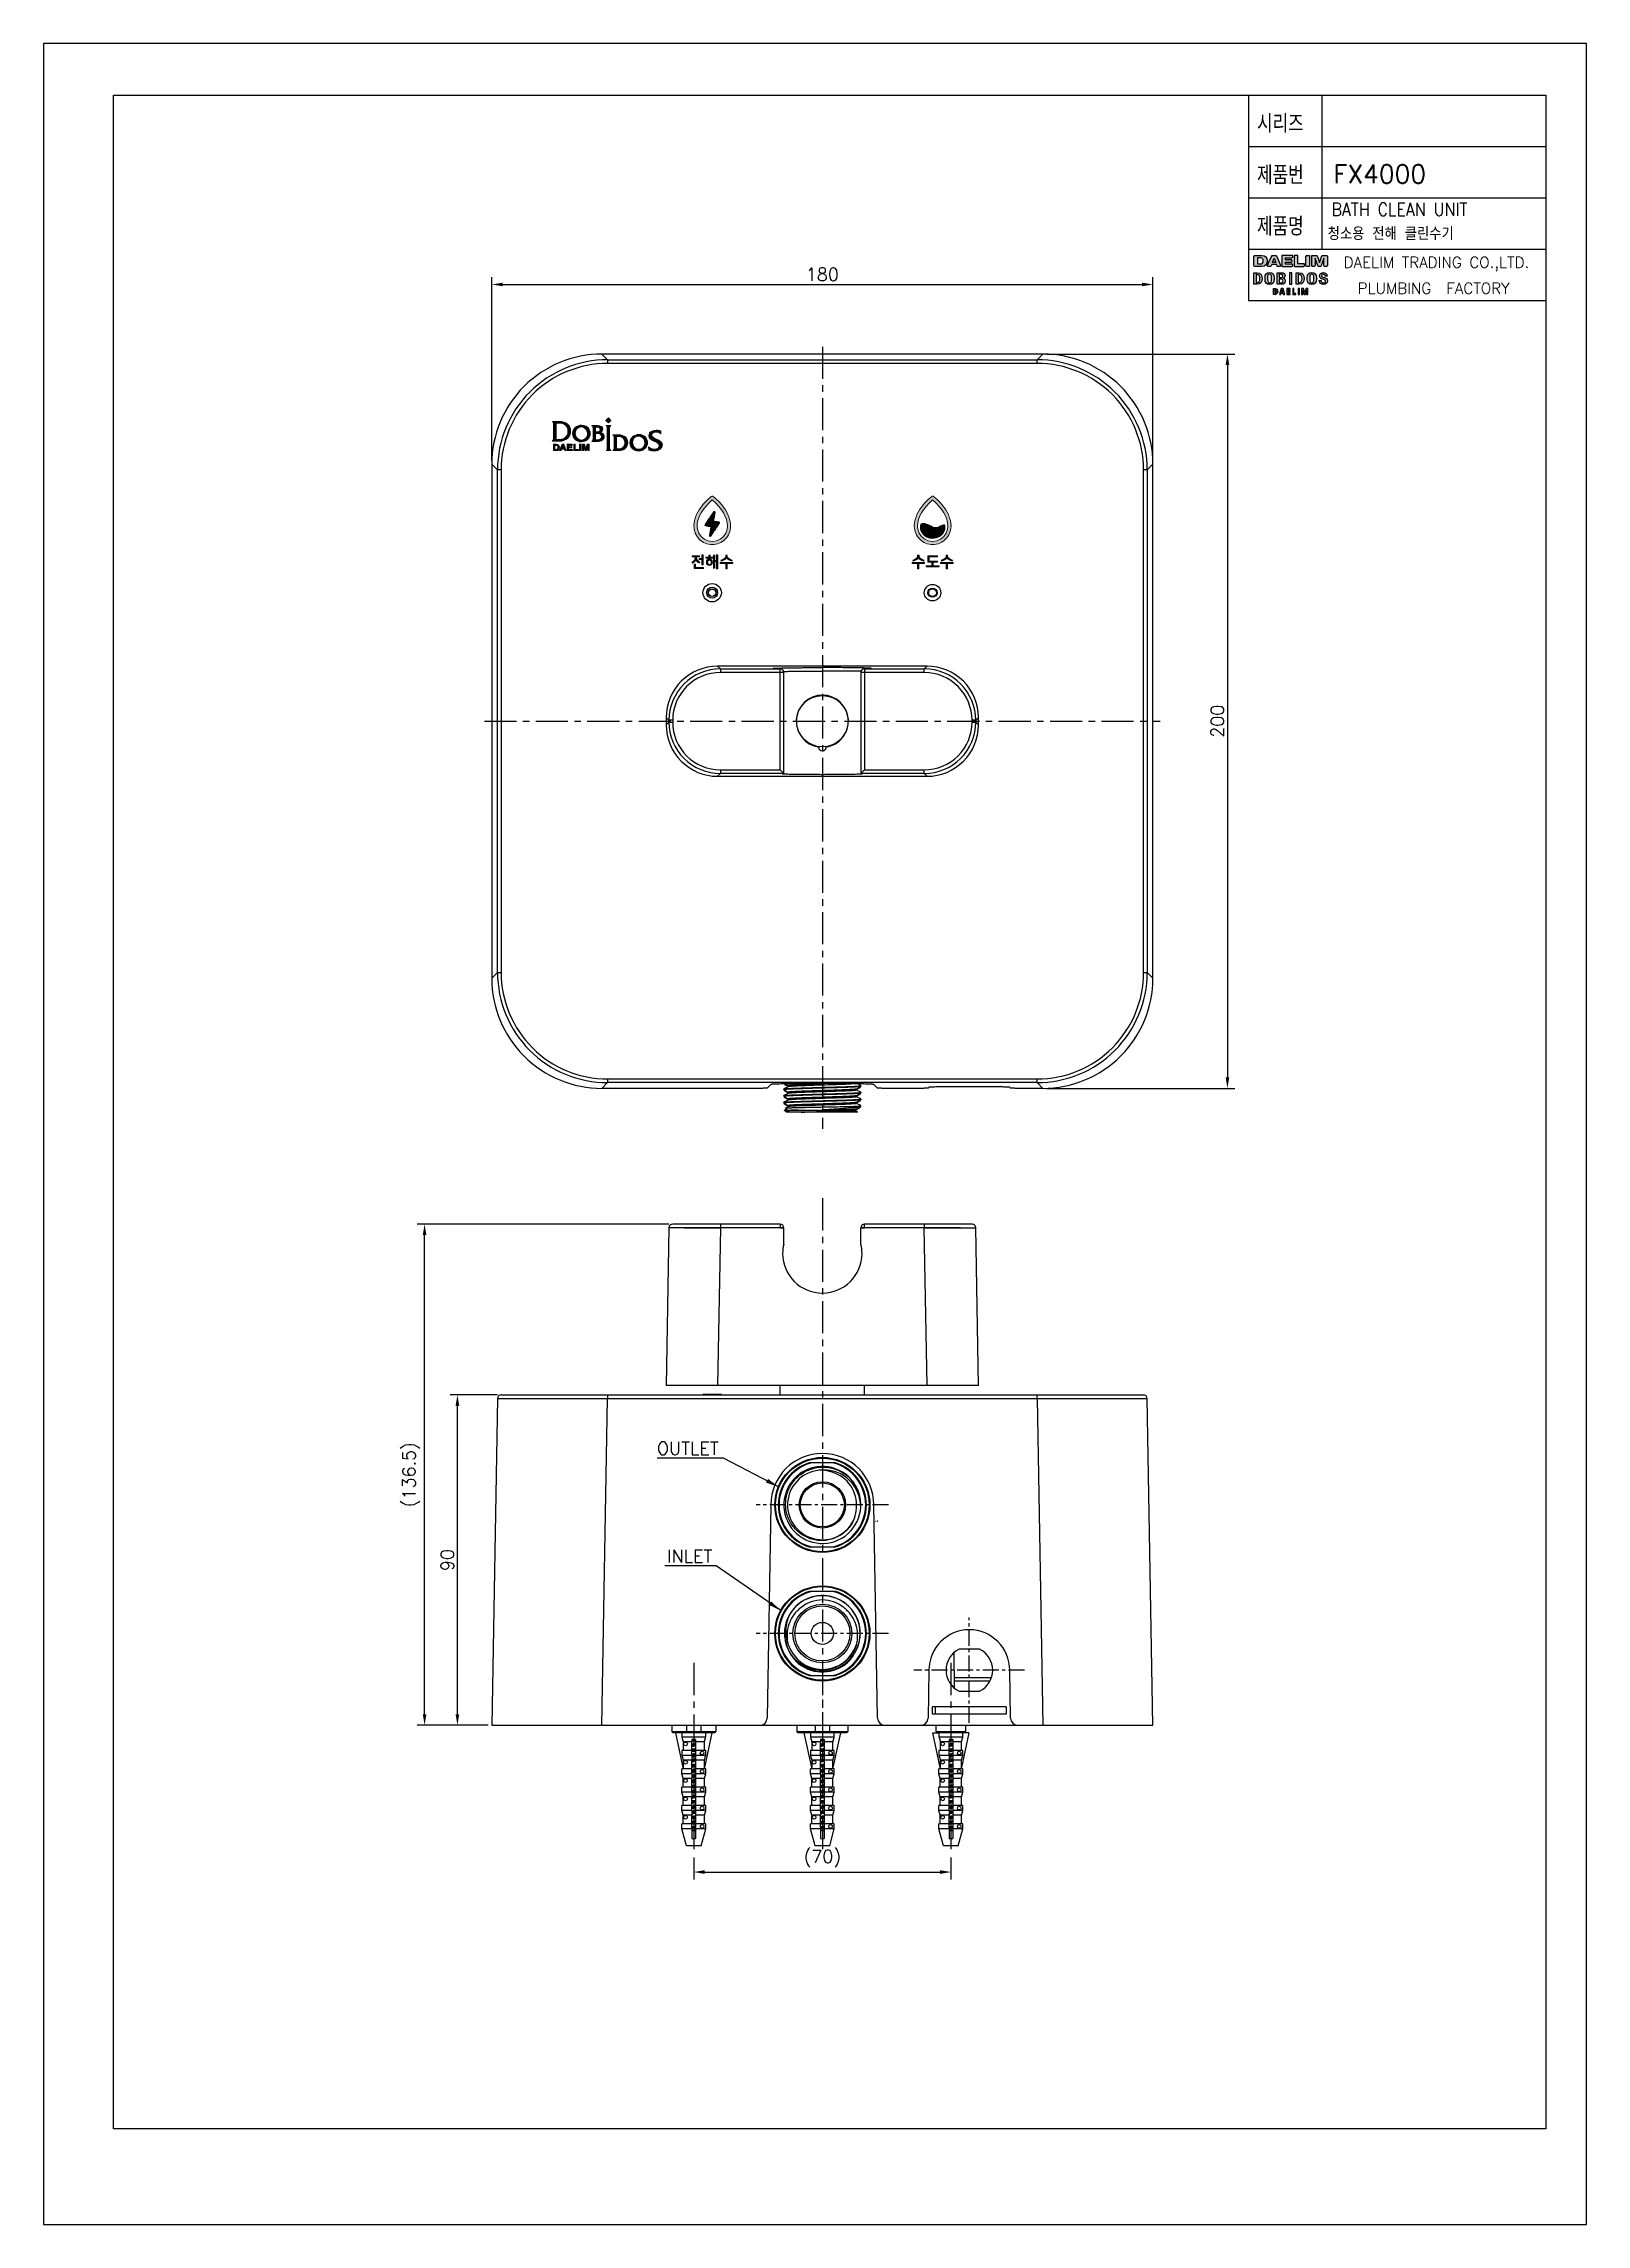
# Model space of a CAD drawing. Extents: x -296600 to -296180, y -233766 to -233172.
import ezdxf
from ezdxf.enums import TextEntityAlignment as Align

# ---------------------------------------------------------------- set-up
doc = ezdxf.new("R2010")
doc.units = 0
doc.header["$LTSCALE"] = 7
doc.linetypes.add('CENTER', pattern=[2, 1.25, -0.25, 0.25, -0.25])
doc.layers.get('0').update_dxf_attribs({"color": 2, "linetype": 'CONTINUOUS'})
doc.layers.get('Defpoints').update_dxf_attribs({"linetype": 'CONTINUOUS'})
for name, color, linetype in [('BOTTOM_CASE1SHAPE', 7, 'CONTINUOUS'), ('CL', 1, 'CENTER'), ('D', 2, 'CONTINUOUS'), ('DWG', 7, 'CONTINUOUS'), ('Layer 1', 7, 'CONTINUOUS'), ('PRT0002SHAPE', 7, 'CONTINUOUS'), ('TXT', 4, 'CONTINUOUS')]:
    doc.layers.add(name, color=color, linetype=linetype)
doc.styles.add('DD', font='romans', dxfattribs={"bigfont": 'GHS.shx'})
doc.styles.add('GHS', font='ROMANS.shx', dxfattribs={"bigfont": 'GHS.shx'})
doc.dimstyles.new('HONG', dxfattribs={"dimscale": 0, "dimtxt": 3.5, "dimasz": 3.5, "dimexe": 2, "dimexo": 1, "dimgap": 1, "dimtad": 1, "dimdec": 4, "dimdsep": 46, "dimtxsty": 'DD', "dimcen": 3, "dimclrd": 2, "dimclre": 2, "dimclrt": 2, "dimadec": 3, "dimazin": 2, "dimtfac": 1, "dimtdec": 4, "dimtmove": 0, "dimatfit": 3, "dimfxl": 1, "dimtvp": 1, "dimtolj": 1, "dimtzin": 0, "dimlwd": -1, "dimlwe": -1, "dimarcsym": 0})
doc.dimstyles.new('STANDARD$0', dxfattribs={"dimscale": 0, "dimtxt": 3.5, "dimasz": 3, "dimexe": 2, "dimexo": 1, "dimgap": 1, "dimtad": 3, "dimtoh": 1, "dimdec": 4, "dimdsep": 46, "dimtxsty": 'GHS', "dimcen": 2.5, "dimclrd": 2, "dimclre": 2, "dimclrt": 2, "dimadec": 0, "dimazin": 0, "dimtfac": 0.6, "dimtdec": 4, "dimtix": 1, "dimtmove": 2, "dimatfit": 3, "dimfxl": 1, "dimtolj": 1, "dimarcsym": 0})

msp = doc.modelspace()

# ---------------------------------------------------------------- texts
at = {"style": 'GHS', "width": 0.9}
for s, p in [('BATH CLEAN UNIT', (-296248.92907, -233219.28658)), ('청소용 전해 클린수기', (-296249.96192, -233225.89893))]:
    msp.add_text(s, height=3.5, dxfattribs=at).set_placement(p)
at = {"color": 7, "linetype": 'Continuous', "style": 'GHS'}
msp.add_text('PLUMBING  FACTORY', height=3, dxfattribs=at).set_placement((-296221.13222, -233239.01932), align=Align.MIDDLE)
at = {"layer": 'D', "style": 'GHS', "width": 0.8}
for s, p in [('시리즈', (-296269.19965, -233196.6816)), ('제품번', (-296269.19965, -233210.6816)), ('제품명', (-296269.19965, -233224.6816))]:
    msp.add_text(s, height=5, dxfattribs=at).set_placement(p)
at = {"layer": 'D', "color": 7, "style": 'GHS'}
msp.add_text('FX4000', height=5, dxfattribs=at).set_placement((-296248.45299, -233210.39031))
at = {"layer": 'D', "style": 'GHS'}
for s, p in [('OUTLET', (-296432.57406, -233556.75253)), ('INLET', (-296429.80572, -233586.12401))]:
    msp.add_text(s, height=3.5, dxfattribs=at).set_placement(p)
at = {"layer": 'TXT', "linetype": 'Continuous', "style": 'GHS'}
msp.add_text('DAELIM TRADING CO.,LTD.', height=3, dxfattribs=at).set_placement((-296220.33987, -233232.41135), align=Align.MIDDLE)

# ---------------------------------------------------------------- blocks, each defined once
blk = doc.blocks.new('*D6')
at = {"color": 2, "lineweight": -2, "transparency": 16777216}
for p, q in [((-296422.54, -233666.45), (-296422.54, -233672.41)), ((-296352.54, -233666.45), (-296352.54, -233672.41)), ((-296419.54, -233670.41), (-296355.54, -233670.41))]:
    blk.add_line(p, q, dxfattribs=at)
at = {"color": 2, "transparency": 16777216}
for points in [[(-296419.54, -233669.91), (-296419.54, -233670.91), (-296422.54, -233670.41)], [(-296355.54, -233669.91), (-296355.54, -233670.91), (-296352.54, -233670.41)]]:
    blk.add_solid(points, dxfattribs=at)
at = {"layer": 'Defpoints', "color": 0, "transparency": 16777216}
for p in [(-296422.54, -233665.45), (-296352.54, -233665.45), (-296352.54, -233670.41)]:
    blk.add_point(p, dxfattribs=at)
at = {"color": 2, "transparency": 16777216, "insert": (-296387.54, -233666.74), "char_height": 3.5, "attachment_point": 5, "style": 'GHS', "bg_fill": 3, "box_fill_scale": 1.1, "bg_fill_color": 256, "bg_fill_true_color": 13158600, "bg_fill_transparency": 0}
blk.add_mtext('\\A1;(70)', dxfattribs=at)
blk = doc.blocks.new('*D7')
at = {"layer": 'D', "color": 2, "lineweight": -2, "transparency": 16777216}
for p, q in [((-296477.54, -233285.94), (-296477.54, -233235.98)), ((-296474.54, -233237.98), (-296300.54, -233237.98)), ((-296297.54, -233285.94), (-296297.54, -233235.98))]:
    blk.add_line(p, q, dxfattribs=at)
at = {"layer": 'D', "color": 2, "transparency": 16777216}
for points in [[(-296474.54, -233237.48), (-296474.54, -233238.48), (-296477.54, -233237.98)], [(-296300.54, -233237.48), (-296300.54, -233238.48), (-296297.54, -233237.98)]]:
    blk.add_solid(points, dxfattribs=at)
at = {"layer": 'Defpoints', "color": 0, "transparency": 16777216}
for p in [(-296297.54, -233237.98), (-296477.54, -233286.94), (-296297.54, -233286.94)]:
    blk.add_point(p, dxfattribs=at)
at = {"layer": 'D', "color": 2, "transparency": 16777216, "insert": (-296387.54, -233235.23), "char_height": 3.5, "attachment_point": 5, "style": 'GHS', "bg_fill": 3, "box_fill_scale": 1.1, "bg_fill_color": 256, "bg_fill_true_color": 13158600, "bg_fill_transparency": 0}
blk.add_mtext('\\A1;180', dxfattribs=at)
blk = doc.blocks.new('*D8')
at = {"layer": 'D', "color": 2, "lineweight": -2, "transparency": 16777216}
for p, q in [((-296326.53, -233256.94), (-296275.25, -233256.94)), ((-296277.25, -233259.94), (-296277.25, -233453.94)), ((-296326.54, -233456.94), (-296275.25, -233456.94))]:
    blk.add_line(p, q, dxfattribs=at)
at = {"layer": 'D', "color": 2, "transparency": 16777216}
for points in [[(-296277.75, -233259.94), (-296276.75, -233259.94), (-296277.25, -233256.94)], [(-296277.75, -233453.94), (-296276.75, -233453.94), (-296277.25, -233456.94)]]:
    blk.add_solid(points, dxfattribs=at)
at = {"layer": 'Defpoints', "color": 0, "transparency": 16777216}
for p in [(-296327.53, -233256.94), (-296327.54, -233456.94), (-296277.25, -233456.94)]:
    blk.add_point(p, dxfattribs=at)
at = {"layer": 'D', "color": 2, "transparency": 16777216, "insert": (-296280, -233356.94), "char_height": 3.5, "attachment_point": 5, "rotation": 90, "style": 'GHS', "bg_fill": 3, "box_fill_scale": 1.1, "bg_fill_color": 256, "bg_fill_true_color": 13158600, "bg_fill_transparency": 0}
blk.add_mtext('\\A1;200', dxfattribs=at)
blk = doc.blocks.new('block 4')
at = {"layer": 'Layer 1', "true_color": 0x8a8a8d}
h = blk.add_hatch(color=252, dxfattribs=at)
h.dxf.hatch_style = 2
edge = h.paths.add_edge_path()
edge.add_spline(control_points=[(71.48, -105.37), (71.06, -105.22), (70.73, -104.9), (70.57, -104.51), (70.4, -104.94), (70.05, -105.3), (69.61, -105.46), (69.61, -105.46), (69.43, -105.19), (69.43, -105.19), (69.99, -104.98), (70.38, -104.48), (70.38, -103.94), (70.38, -103.94), (70.38, -103.75), (70.38, -103.75), (70.38, -103.75), (69.54, -103.75), (69.54, -103.75), (69.54, -103.75), (69.54, -103.47), (69.54, -103.47), (69.54, -103.47), (71.56, -103.47), (71.56, -103.47), (71.56, -103.47), (71.56, -103.75), (71.56, -103.75), (71.56, -103.75), (70.73, -103.75), (70.73, -103.75), (70.73, -103.75), (70.73, -103.94), (70.73, -103.94), (70.73, -104.43), (71.1, -104.91), (71.65, -105.1), (71.65, -105.1), (71.48, -105.37), (71.48, -105.37)], knot_values=[0, 0, 0, 0, 1, 1, 1, 2, 2, 2, 3, 3, 3, 4, 4, 4, 5, 5, 5, 6, 6, 6, 7, 7, 7, 8, 8, 8, 9, 9, 9, 10, 10, 10, 11, 11, 11, 12, 12, 12, 13, 13, 13, 13], degree=3, periodic=0)
h.paths.add_polyline_path([(72.65, -106.59), (72.65, -106.87), (70.11, -106.87), (70.11, -105.7), (70.46, -105.7), (70.46, -106.59)])
h.paths.add_polyline_path([(72.19, -104.21), (72.19, -103.16), (72.54, -103.16), (72.54, -105.94), (72.19, -105.94), (72.19, -104.49), (71.43, -104.49), (71.43, -104.21)])
h = blk.add_hatch(color=252, dxfattribs=at)
h.dxf.hatch_style = 2
h.paths.add_polyline_path([(74.42, -103.81), (75.19, -103.81), (75.19, -104.09), (73.3, -104.09), (73.3, -103.81), (74.08, -103.81), (74.08, -103.27), (74.42, -103.27)])
edge = h.paths.add_edge_path()
edge.add_spline(control_points=[(75.06, -105.21), (75.06, -105.72), (74.72, -106.07), (74.25, -106.07), (73.78, -106.07), (73.44, -105.72), (73.44, -105.21), (73.44, -104.7), (73.78, -104.34), (74.25, -104.34), (74.72, -104.34), (75.06, -104.7), (75.06, -105.21)], knot_values=[0, 0, 0, 0, 1, 1, 1, 2, 2, 2, 3, 3, 3, 4, 4, 4, 4], degree=3, periodic=0)
edge = h.paths.add_edge_path()
edge.add_spline(control_points=[(74.75, -105.21), (74.75, -104.88), (74.54, -104.64), (74.25, -104.64), (73.95, -104.64), (73.75, -104.88), (73.75, -105.21), (73.75, -105.55), (73.95, -105.79), (74.25, -105.79), (74.54, -105.79), (74.75, -105.55), (74.75, -105.21)], knot_values=[0, 0, 0, 0, 1, 1, 1, 2, 2, 2, 3, 3, 3, 4, 4, 4, 4], degree=3, periodic=0)
h.paths.add_polyline_path([(76.52, -103.15), (76.52, -106.95), (76.19, -106.95), (76.19, -105.04), (75.7, -105.04), (75.7, -106.77), (75.38, -106.77), (75.38, -103.24), (75.7, -103.24), (75.7, -104.76), (76.19, -104.76), (76.19, -103.15)])
h = blk.add_hatch(color=252, dxfattribs=at)
h.dxf.hatch_style = 2
h.paths.add_polyline_path([(80.64, -105.58), (79.09, -105.58), (79.09, -106.96), (78.74, -106.96), (78.74, -105.58), (77.21, -105.58), (77.21, -105.3), (80.64, -105.3)])
edge = h.paths.add_edge_path()
edge.add_spline(control_points=[(80.33, -104.89), (79.74, -104.78), (79.17, -104.45), (78.92, -104), (78.68, -104.46), (78.11, -104.78), (77.52, -104.89), (77.52, -104.89), (77.38, -104.61), (77.38, -104.61), (78.07, -104.5), (78.74, -104.05), (78.74, -103.51), (78.74, -103.51), (78.74, -103.29), (78.74, -103.29), (78.74, -103.29), (79.1, -103.29), (79.1, -103.29), (79.1, -103.29), (79.1, -103.51), (79.1, -103.51), (79.1, -104.03), (79.78, -104.5), (80.47, -104.61), (80.47, -104.61), (80.33, -104.89), (80.33, -104.89)], knot_values=[0, 0, 0, 0, 1, 1, 1, 2, 2, 2, 3, 3, 3, 4, 4, 4, 5, 5, 5, 6, 6, 6, 7, 7, 7, 8, 8, 8, 9, 9, 9, 9], degree=3, periodic=0)
at = {"layer": 'Layer 1', "lineweight": 0}
for points in [[(72.65, -106.59), (72.65, -106.87), (70.11, -106.87), (70.11, -105.7), (70.46, -105.7), (70.46, -106.59), (72.65, -106.59)], [(72.19, -104.21), (72.19, -103.16), (72.54, -103.16), (72.54, -105.94), (72.19, -105.94), (72.19, -104.49), (71.43, -104.49), (71.43, -104.21), (72.19, -104.21)], [(74.42, -103.81), (75.19, -103.81), (75.19, -104.09), (73.3, -104.09), (73.3, -103.81), (74.08, -103.81), (74.08, -103.27), (74.42, -103.27), (74.42, -103.81)], [(76.52, -103.15), (76.52, -106.95), (76.19, -106.95), (76.19, -105.04), (75.7, -105.04), (75.7, -106.77), (75.38, -106.77), (75.38, -103.24), (75.7, -103.24), (75.7, -104.76), (76.19, -104.76), (76.19, -103.15), (76.52, -103.15)], [(80.64, -105.58), (79.09, -105.58), (79.09, -106.96), (78.74, -106.96), (78.74, -105.58), (77.21, -105.58), (77.21, -105.3), (80.64, -105.3), (80.64, -105.58)]]:
    blk.add_lwpolyline(points, dxfattribs=at)
for points, knots in [([(71.48, -105.37), (71.06, -105.22), (70.73, -104.9), (70.57, -104.51), (70.4, -104.94), (70.05, -105.3), (69.61, -105.46), (69.61, -105.46), (69.43, -105.19), (69.43, -105.19), (69.99, -104.98), (70.38, -104.48), (70.38, -103.94), (70.38, -103.94), (70.38, -103.75), (70.38, -103.75), (70.38, -103.75), (69.54, -103.75), (69.54, -103.75), (69.54, -103.75), (69.54, -103.47), (69.54, -103.47), (69.54, -103.47), (71.56, -103.47), (71.56, -103.47), (71.56, -103.47), (71.56, -103.75), (71.56, -103.75), (71.56, -103.75), (70.73, -103.75), (70.73, -103.75), (70.73, -103.75), (70.73, -103.94), (70.73, -103.94), (70.73, -104.43), (71.1, -104.91), (71.65, -105.1), (71.65, -105.1), (71.48, -105.37), (71.48, -105.37)], [0, 0, 0, 0, 1, 1, 1, 2, 2, 2, 3, 3, 3, 4, 4, 4, 5, 5, 5, 6, 6, 6, 7, 7, 7, 8, 8, 8, 9, 9, 9, 10, 10, 10, 11, 11, 11, 12, 12, 12, 13, 13, 13, 13]), ([(75.06, -105.21), (75.06, -105.72), (74.72, -106.07), (74.25, -106.07), (73.78, -106.07), (73.44, -105.72), (73.44, -105.21), (73.44, -104.7), (73.78, -104.34), (74.25, -104.34), (74.72, -104.34), (75.06, -104.7), (75.06, -105.21)], [0, 0, 0, 0, 1, 1, 1, 2, 2, 2, 3, 3, 3, 4, 4, 4, 4]), ([(74.75, -105.21), (74.75, -104.88), (74.54, -104.64), (74.25, -104.64), (73.95, -104.64), (73.75, -104.88), (73.75, -105.21), (73.75, -105.55), (73.95, -105.79), (74.25, -105.79), (74.54, -105.79), (74.75, -105.55), (74.75, -105.21)], [0, 0, 0, 0, 1, 1, 1, 2, 2, 2, 3, 3, 3, 4, 4, 4, 4]), ([(80.33, -104.89), (79.74, -104.78), (79.17, -104.45), (78.92, -104), (78.68, -104.46), (78.11, -104.78), (77.52, -104.89), (77.52, -104.89), (77.38, -104.61), (77.38, -104.61), (78.07, -104.5), (78.74, -104.05), (78.74, -103.51), (78.74, -103.51), (78.74, -103.29), (78.74, -103.29), (78.74, -103.29), (79.1, -103.29), (79.1, -103.29), (79.1, -103.29), (79.1, -103.51), (79.1, -103.51), (79.1, -104.03), (79.78, -104.5), (80.47, -104.61), (80.47, -104.61), (80.33, -104.89), (80.33, -104.89)], [0, 0, 0, 0, 1, 1, 1, 2, 2, 2, 3, 3, 3, 4, 4, 4, 5, 5, 5, 6, 6, 6, 7, 7, 7, 8, 8, 8, 9, 9, 9, 9])]:
    blk.add_open_spline(points, degree=3, knots=knots, dxfattribs=at)
blk = doc.blocks.new('block 7')
at = {"layer": 'Layer 1', "true_color": 0x8a8a8d}
h = blk.add_hatch(color=252, dxfattribs=at)
h.dxf.hatch_style = 2
edge = h.paths.add_edge_path()
edge.add_spline(control_points=[(32.55, -73.37), (32.73, -73.37), (32.86, -73.42), (32.92, -73.51), (32.98, -73.61), (33.01, -73.74), (33.01, -73.92), (33.01, -74.05), (32.99, -74.16), (32.95, -74.25), (32.87, -74.42), (32.74, -74.5), (32.55, -74.5), (32.55, -74.5), (32.18, -74.5), (32.18, -74.5), (32.18, -74.5), (32.18, -73.37), (32.18, -73.37), (32.18, -73.37), (32.55, -73.37), (32.55, -73.37)], knot_values=[0, 0, 0, 0, 1, 1, 1, 2, 2, 2, 3, 3, 3, 4, 4, 4, 5, 5, 5, 6, 6, 6, 7, 7, 7, 7], degree=3, periodic=0)
edge = h.paths.add_edge_path()
edge.add_spline(control_points=[(32.62, -73.08), (32.62, -73.08), (31.79, -73.08), (31.79, -73.08), (31.79, -73.08), (31.79, -74.8), (31.79, -74.8), (31.79, -74.8), (32.62, -74.8), (32.62, -74.8), (32.91, -74.8), (33.12, -74.69), (33.26, -74.48), (33.36, -74.32), (33.41, -74.12), (33.41, -73.89), (33.41, -73.8), (33.4, -73.71), (33.38, -73.61), (33.35, -73.51), (33.31, -73.42), (33.24, -73.33), (33.16, -73.23), (33.05, -73.15), (32.92, -73.11), (32.84, -73.09), (32.74, -73.08), (32.62, -73.08)], knot_values=[0, 0, 0, 0, 1, 1, 1, 2, 2, 2, 3, 3, 3, 4, 4, 4, 5, 5, 5, 6, 6, 6, 7, 7, 7, 8, 8, 8, 9, 9, 9, 9], degree=3, periodic=0)
h = blk.add_hatch(color=252, dxfattribs=at)
h.dxf.hatch_style = 2
h.paths.add_polyline_path([(34.37, -73.47), (34.61, -74.15), (34.13, -74.15)])
h.paths.add_polyline_path([(33.47, -74.8), (33.89, -74.8), (34.02, -74.44), (34.72, -74.44), (34.85, -74.8), (35.28, -74.8), (34.61, -73.08), (34.15, -73.08)])
h = blk.add_hatch(color=252, dxfattribs=at)
h.dxf.hatch_style = 2
h.paths.add_polyline_path([(36.92, -73.38), (35.93, -73.38), (35.93, -73.74), (36.84, -73.74), (36.84, -74.04), (35.93, -74.04), (35.93, -74.49), (36.97, -74.49), (36.97, -74.8), (35.54, -74.8), (35.54, -73.08), (36.92, -73.08)])
h = blk.add_hatch(color=252, dxfattribs=at)
h.dxf.hatch_style = 2
h.paths.add_polyline_path([(37.31, -73.08), (37.7, -73.08), (37.7, -74.49), (38.66, -74.49), (38.66, -74.8), (37.31, -74.8)])
h = blk.add_hatch(color=252, dxfattribs=at)
h.dxf.hatch_style = 2
h.paths.add_polyline_path([(39.3, -74.8), (38.9, -74.8), (38.9, -73.08), (39.3, -73.08)])
h = blk.add_hatch(color=252, dxfattribs=at)
h.dxf.hatch_style = 2
edge = h.paths.add_edge_path()
edge.add_spline(control_points=[(40.94, -73.08), (40.94, -73.08), (41.52, -73.08), (41.52, -73.08), (41.52, -73.08), (41.52, -74.8), (41.52, -74.8), (41.52, -74.8), (41.15, -74.8), (41.15, -74.8), (41.15, -74.8), (41.15, -73.63), (41.15, -73.63), (41.15, -73.6), (41.15, -73.55), (41.15, -73.49), (41.15, -73.43), (41.15, -73.39), (41.15, -73.35), (41.15, -73.35), (40.79, -74.8), (40.79, -74.8), (40.79, -74.8), (40.4, -74.8), (40.4, -74.8), (40.4, -74.8), (40.04, -73.35), (40.04, -73.35), (40.04, -73.39), (40.04, -73.43), (40.04, -73.49), (40.04, -73.55), (40.04, -73.6), (40.04, -73.63), (40.04, -73.63), (40.04, -74.8), (40.04, -74.8), (40.04, -74.8), (39.67, -74.8), (39.67, -74.8), (39.67, -74.8), (39.67, -73.08), (39.67, -73.08), (39.67, -73.08), (40.25, -73.08), (40.25, -73.08), (40.25, -73.08), (40.6, -74.43), (40.6, -74.43), (40.6, -74.43), (40.94, -73.08), (40.94, -73.08)], knot_values=[0, 0, 0, 0, 1, 1, 1, 2, 2, 2, 3, 3, 3, 4, 4, 4, 5, 5, 5, 6, 6, 6, 7, 7, 7, 8, 8, 8, 9, 9, 9, 10, 10, 10, 11, 11, 11, 12, 12, 12, 13, 13, 13, 14, 14, 14, 15, 15, 15, 16, 16, 16, 17, 17, 17, 17], degree=3, periodic=0)
at = {"layer": 'Layer 1', "lineweight": 0}
for points in [[(33.47, -74.8), (33.89, -74.8), (34.02, -74.44), (34.72, -74.44), (34.85, -74.8), (35.28, -74.8), (34.61, -73.08), (34.15, -73.08), (33.47, -74.8)], [(34.37, -73.47), (34.61, -74.15), (34.13, -74.15), (34.37, -73.47)], [(36.92, -73.38), (35.93, -73.38), (35.93, -73.74), (36.84, -73.74), (36.84, -74.04), (35.93, -74.04), (35.93, -74.49), (36.97, -74.49), (36.97, -74.8), (35.54, -74.8), (35.54, -73.08), (36.92, -73.08), (36.92, -73.38)], [(37.31, -73.08), (37.7, -73.08), (37.7, -74.49), (38.66, -74.49), (38.66, -74.8), (37.31, -74.8), (37.31, -73.08)], [(39.3, -74.8), (38.9, -74.8), (38.9, -73.08), (39.3, -73.08), (39.3, -74.8)]]:
    blk.add_lwpolyline(points, dxfattribs=at)
for points, knots in [([(32.62, -73.08), (32.62, -73.08), (31.79, -73.08), (31.79, -73.08), (31.79, -73.08), (31.79, -74.8), (31.79, -74.8), (31.79, -74.8), (32.62, -74.8), (32.62, -74.8), (32.91, -74.8), (33.12, -74.69), (33.26, -74.48), (33.36, -74.32), (33.41, -74.12), (33.41, -73.89), (33.41, -73.8), (33.4, -73.71), (33.38, -73.61), (33.35, -73.51), (33.31, -73.42), (33.24, -73.33), (33.16, -73.23), (33.05, -73.15), (32.92, -73.11), (32.84, -73.09), (32.74, -73.08), (32.62, -73.08)], [0, 0, 0, 0, 1, 1, 1, 2, 2, 2, 3, 3, 3, 4, 4, 4, 5, 5, 5, 6, 6, 6, 7, 7, 7, 8, 8, 8, 9, 9, 9, 9]), ([(32.55, -73.37), (32.73, -73.37), (32.86, -73.42), (32.92, -73.51), (32.98, -73.61), (33.01, -73.74), (33.01, -73.92), (33.01, -74.05), (32.99, -74.16), (32.95, -74.25), (32.87, -74.42), (32.74, -74.5), (32.55, -74.5), (32.55, -74.5), (32.18, -74.5), (32.18, -74.5), (32.18, -74.5), (32.18, -73.37), (32.18, -73.37), (32.18, -73.37), (32.55, -73.37), (32.55, -73.37)], [0, 0, 0, 0, 1, 1, 1, 2, 2, 2, 3, 3, 3, 4, 4, 4, 5, 5, 5, 6, 6, 6, 7, 7, 7, 7]), ([(40.94, -73.08), (40.94, -73.08), (41.52, -73.08), (41.52, -73.08), (41.52, -73.08), (41.52, -74.8), (41.52, -74.8), (41.52, -74.8), (41.15, -74.8), (41.15, -74.8), (41.15, -74.8), (41.15, -73.63), (41.15, -73.63), (41.15, -73.6), (41.15, -73.55), (41.15, -73.49), (41.15, -73.43), (41.15, -73.39), (41.15, -73.35), (41.15, -73.35), (40.79, -74.8), (40.79, -74.8), (40.79, -74.8), (40.4, -74.8), (40.4, -74.8), (40.4, -74.8), (40.04, -73.35), (40.04, -73.35), (40.04, -73.39), (40.04, -73.43), (40.04, -73.49), (40.04, -73.55), (40.04, -73.6), (40.04, -73.63), (40.04, -73.63), (40.04, -74.8), (40.04, -74.8), (40.04, -74.8), (39.67, -74.8), (39.67, -74.8), (39.67, -74.8), (39.67, -73.08), (39.67, -73.08), (39.67, -73.08), (40.25, -73.08), (40.25, -73.08), (40.25, -73.08), (40.6, -74.43), (40.6, -74.43), (40.6, -74.43), (40.94, -73.08), (40.94, -73.08)], [0, 0, 0, 0, 1, 1, 1, 2, 2, 2, 3, 3, 3, 4, 4, 4, 5, 5, 5, 6, 6, 6, 7, 7, 7, 8, 8, 8, 9, 9, 9, 10, 10, 10, 11, 11, 11, 12, 12, 12, 13, 13, 13, 14, 14, 14, 15, 15, 15, 16, 16, 16, 17, 17, 17, 17])]:
    blk.add_open_spline(points, degree=3, knots=knots, dxfattribs=at)
blk = doc.blocks.new('block 8')
at = {"layer": 'Layer 1', "true_color": 0x8a8a8d}
h = blk.add_hatch(color=252, dxfattribs=at)
h.dxf.hatch_style = 2
edge = h.paths.add_edge_path()
edge.add_spline(control_points=[(59.29, -74.91), (58.76, -74.91), (58.27, -74.83), (57.83, -74.67), (57.82, -74.62), (57.68, -74), (57.63, -73.79), (58.13, -74.18), (58.77, -74.41), (59.38, -74.41), (59.9, -74.41), (60.62, -74.09), (60.62, -73.49), (60.62, -72.85), (59.99, -72.57), (59.32, -72.27), (58.55, -71.92), (57.75, -71.56), (57.75, -70.64), (57.75, -69.61), (58.85, -69.24), (59.8, -69.24), (60.21, -69.24), (60.61, -69.3), (60.99, -69.41), (60.99, -69.47), (60.99, -70.03), (60.99, -70.2), (60.67, -69.92), (60.18, -69.74), (59.73, -69.74), (59.21, -69.74), (58.6, -69.95), (58.6, -70.55), (58.6, -71.11), (59.23, -71.4), (59.91, -71.71), (60.68, -72.06), (61.48, -72.43), (61.48, -73.23), (61.48, -74.04), (60.64, -74.91), (59.29, -74.91)], knot_values=[0, 0, 0, 0, 1, 1, 1, 2, 2, 2, 3, 3, 3, 4, 4, 4, 5, 5, 5, 6, 6, 6, 7, 7, 7, 8, 8, 8, 9, 9, 9, 10, 10, 10, 11, 11, 11, 12, 12, 12, 13, 13, 13, 14, 14, 14, 14], degree=3, periodic=0)
at = {"layer": 'Layer 1', "lineweight": 0}
blk.add_open_spline([(59.29, -74.91), (58.76, -74.91), (58.27, -74.83), (57.83, -74.67), (57.82, -74.62), (57.68, -74), (57.63, -73.79), (58.13, -74.18), (58.77, -74.41), (59.38, -74.41), (59.9, -74.41), (60.62, -74.09), (60.62, -73.49), (60.62, -72.85), (59.99, -72.57), (59.32, -72.27), (58.55, -71.92), (57.75, -71.56), (57.75, -70.64), (57.75, -69.61), (58.85, -69.24), (59.8, -69.24), (60.21, -69.24), (60.61, -69.3), (60.99, -69.41), (60.99, -69.47), (60.99, -70.03), (60.99, -70.2), (60.67, -69.92), (60.18, -69.74), (59.73, -69.74), (59.21, -69.74), (58.6, -69.95), (58.6, -70.55), (58.6, -71.11), (59.23, -71.4), (59.91, -71.71), (60.68, -72.06), (61.48, -72.43), (61.48, -73.23), (61.48, -74.04), (60.64, -74.91), (59.29, -74.91)], degree=3, knots=[0, 0, 0, 0, 1, 1, 1, 2, 2, 2, 3, 3, 3, 4, 4, 4, 5, 5, 5, 6, 6, 6, 7, 7, 7, 8, 8, 8, 9, 9, 9, 10, 10, 10, 11, 11, 11, 12, 12, 12, 13, 13, 13, 14, 14, 14, 14], dxfattribs=at)
blk = doc.blocks.new('block 6')
at = {"layer": 'Layer 1', "true_color": 0x8a8a8d}
h = blk.add_hatch(color=252, dxfattribs=at)
h.dxf.hatch_style = 2
edge = h.paths.add_edge_path()
edge.add_spline(control_points=[(33.42, -66.84), (35.3, -66.84), (36.47, -67.86), (36.47, -69.49), (36.47, -71.12), (35.2, -72.25), (33.38, -72.25), (33.38, -72.25), (31.66, -72.25), (31.48, -72.25), (31.76, -72.01), (31.79, -71.71), (31.79, -71.37), (31.79, -71.32), (31.79, -71.28), (31.79, -71.23), (31.79, -71.23), (31.79, -71.09), (31.79, -71.09), (31.79, -71.09), (31.79, -67.94), (31.79, -67.94), (31.79, -67.94), (31.79, -67.81), (31.79, -67.81), (31.79, -67.77), (31.79, -67.72), (31.79, -67.67), (31.79, -67.35), (31.76, -67), (31.52, -66.84), (31.78, -66.84), (33.42, -66.84), (33.42, -66.84)], knot_values=[0, 0, 0, 0, 1, 1, 1, 2, 2, 2, 3, 3, 3, 4, 4, 4, 5, 5, 5, 6, 6, 6, 7, 7, 7, 8, 8, 8, 9, 9, 9, 10, 10, 10, 11, 11, 11, 11], degree=3, periodic=0)
edge = h.paths.add_edge_path()
edge.add_spline(control_points=[(32.56, -67.41), (32.56, -67.41), (32.53, -67.42), (32.53, -67.42), (32.53, -67.42), (32.53, -71.71), (32.53, -71.71), (32.53, -71.71), (32.56, -71.71), (32.56, -71.71), (32.77, -71.76), (32.98, -71.77), (33.21, -71.77), (34.37, -71.77), (35.73, -71.2), (35.73, -69.6), (35.73, -68.12), (34.89, -67.31), (33.36, -67.31), (33.11, -67.31), (32.84, -67.34), (32.56, -67.41)], knot_values=[0, 0, 0, 0, 1, 1, 1, 2, 2, 2, 3, 3, 3, 4, 4, 4, 5, 5, 5, 6, 6, 6, 7, 7, 7, 7], degree=3, periodic=0)
h = blk.add_hatch(color=252, dxfattribs=at)
h.dxf.hatch_style = 2
edge = h.paths.add_edge_path()
edge.add_spline(control_points=[(39.41, -68.35), (40.44, -68.35), (41.05, -69.27), (41.05, -70.23), (41.05, -71.2), (40.42, -71.93), (39.42, -71.93), (38.39, -71.93), (37.74, -70.99), (37.74, -70.07), (37.74, -69.08), (38.39, -68.35), (39.41, -68.35)], knot_values=[0, 0, 0, 0, 1, 1, 1, 2, 2, 2, 3, 3, 3, 4, 4, 4, 4], degree=3, periodic=0)
edge = h.paths.add_edge_path()
edge.add_spline(control_points=[(39.45, -67.87), (38.08, -67.84), (37, -68.88), (37, -70.13), (37, -71.47), (38.09, -72.4), (39.39, -72.4), (40.69, -72.4), (41.8, -71.43), (41.8, -70.09), (41.8, -68.92), (40.83, -67.87), (39.45, -67.87)], knot_values=[0, 0, 0, 0, 1, 1, 1, 2, 2, 2, 3, 3, 3, 4, 4, 4, 4], degree=3, periodic=0)
h = blk.add_hatch(color=252, dxfattribs=at)
h.dxf.hatch_style = 2
edge = h.paths.add_edge_path()
edge.add_spline(control_points=[(43.24, -71.77), (43.24, -71.77), (43.24, -70.15), (43.24, -70.15), (43.24, -70.15), (43.7, -70.13), (43.7, -70.13), (44.28, -70.09), (44.89, -70.37), (44.89, -71.01), (44.89, -71.63), (44.35, -71.88), (43.81, -71.82), (43.81, -71.82), (43.24, -71.77), (43.24, -71.77)], knot_values=[0, 0, 0, 0, 1, 1, 1, 2, 2, 2, 3, 3, 3, 4, 4, 4, 5, 5, 5, 5], degree=3, periodic=0)
edge = h.paths.add_edge_path()
edge.add_spline(control_points=[(42.57, -71.37), (42.57, -71.67), (42.61, -72.15), (42.29, -72.28), (42.29, -72.28), (42.29, -72.3), (42.29, -72.3), (42.29, -72.3), (43.37, -72.3), (43.37, -72.3), (43.86, -72.3), (44.38, -72.31), (44.83, -72.09), (45.27, -71.88), (45.62, -71.45), (45.62, -70.95), (45.62, -70.3), (45.14, -69.91), (44.55, -69.79), (44.93, -69.62), (45.21, -69.37), (45.21, -68.93), (45.21, -68.35), (44.7, -67.99), (43.84, -67.99), (43.84, -67.99), (42.29, -67.99), (42.29, -67.99), (42.29, -67.99), (42.29, -68), (42.29, -68), (42.62, -68.13), (42.57, -68.61), (42.57, -68.9), (42.57, -68.9), (42.57, -71.37), (42.57, -71.37)], knot_values=[0, 0, 0, 0, 1, 1, 1, 2, 2, 2, 3, 3, 3, 4, 4, 4, 5, 5, 5, 6, 6, 6, 7, 7, 7, 8, 8, 8, 9, 9, 9, 10, 10, 10, 11, 11, 11, 12, 12, 12, 12], degree=3, periodic=0)
edge = h.paths.add_edge_path()
edge.add_spline(control_points=[(43.24, -69.72), (43.24, -69.72), (43.24, -68.44), (43.24, -68.44), (43.24, -68.44), (43.68, -68.39), (43.68, -68.39), (44.08, -68.35), (44.49, -68.59), (44.49, -69.04), (44.49, -69.58), (43.88, -69.72), (43.46, -69.72), (43.46, -69.72), (43.24, -69.72), (43.24, -69.72)], knot_values=[0, 0, 0, 0, 1, 1, 1, 2, 2, 2, 3, 3, 3, 4, 4, 4, 5, 5, 5, 5], degree=3, periodic=0)
h = blk.add_hatch(color=252, dxfattribs=at)
h.dxf.hatch_style = 2
h.paths.add_polyline_path([(47.45, -66.57), (46.76, -67.26), (46.07, -66.57), (46.76, -65.88)])
h = blk.add_hatch(color=252, dxfattribs=at)
h.dxf.hatch_style = 2
edge = h.paths.add_edge_path()
edge.add_spline(control_points=[(46.42, -68.91), (46.42, -68.61), (46.47, -68.13), (46.14, -68), (46.14, -68), (46.14, -67.99), (46.14, -67.99), (46.14, -67.99), (47.38, -67.99), (47.38, -67.99), (47.38, -67.99), (47.38, -68), (47.38, -68), (47.05, -68.13), (47.09, -68.61), (47.09, -68.91), (47.09, -68.91), (47.09, -73.88), (47.09, -73.88), (47.09, -74.17), (47.05, -74.65), (47.38, -74.78), (47.38, -74.78), (47.38, -74.8), (47.38, -74.8), (47.38, -74.8), (46.14, -74.8), (46.14, -74.8), (46.14, -74.8), (46.14, -74.78), (46.14, -74.78), (46.46, -74.66), (46.42, -74.17), (46.42, -73.88), (46.42, -73.88), (46.42, -68.91), (46.42, -68.91)], knot_values=[0, 0, 0, 0, 1, 1, 1, 2, 2, 2, 3, 3, 3, 4, 4, 4, 5, 5, 5, 6, 6, 6, 7, 7, 7, 8, 8, 8, 9, 9, 9, 10, 10, 10, 11, 11, 11, 12, 12, 12, 12], degree=3, periodic=0)
h = blk.add_hatch(color=252, dxfattribs=at)
h.dxf.hatch_style = 2
edge = h.paths.add_edge_path()
edge.add_spline(control_points=[(48.95, -71.03), (49.14, -70.99), (49.34, -70.96), (49.54, -70.96), (50.63, -70.96), (51.27, -71.54), (51.27, -72.68), (51.27, -73.82), (50.4, -74.33), (49.43, -74.33), (49.26, -74.33), (49.11, -74.31), (48.95, -74.28), (48.95, -74.28), (48.95, -71.03), (48.95, -71.03)], knot_values=[0, 0, 0, 0, 1, 1, 1, 2, 2, 2, 3, 3, 3, 4, 4, 4, 5, 5, 5, 5], degree=3, periodic=0)
edge = h.paths.add_edge_path()
edge.add_spline(control_points=[(48.28, -73.86), (48.28, -74.24), (48.32, -74.56), (47.99, -74.78), (47.99, -74.78), (47.99, -74.8), (47.99, -74.8), (47.99, -74.8), (49.56, -74.8), (49.56, -74.8), (51.03, -74.8), (52.02, -73.9), (52.02, -72.61), (52.02, -71.3), (51.09, -70.49), (49.6, -70.49), (49.6, -70.49), (47.99, -70.49), (47.99, -70.49), (47.99, -70.49), (47.99, -70.51), (47.99, -70.51), (48.33, -70.61), (48.28, -71.09), (48.28, -71.39), (48.28, -71.39), (48.28, -73.86), (48.28, -73.86)], knot_values=[0, 0, 0, 0, 1, 1, 1, 2, 2, 2, 3, 3, 3, 4, 4, 4, 5, 5, 5, 6, 6, 6, 7, 7, 7, 8, 8, 8, 9, 9, 9, 9], degree=3, periodic=0)
h = blk.add_hatch(color=252, dxfattribs=at)
h.dxf.hatch_style = 2
edge = h.paths.add_edge_path()
edge.add_spline(control_points=[(55.02, -70.85), (56.05, -70.85), (56.66, -71.77), (56.66, -72.73), (56.66, -73.71), (56.03, -74.43), (55.03, -74.43), (54, -74.43), (53.35, -73.49), (53.35, -72.57), (53.35, -71.58), (54, -70.85), (55.02, -70.85)], knot_values=[0, 0, 0, 0, 1, 1, 1, 2, 2, 2, 3, 3, 3, 4, 4, 4, 4], degree=3, periodic=0)
edge = h.paths.add_edge_path()
edge.add_spline(control_points=[(55.06, -70.38), (53.69, -70.35), (52.61, -71.39), (52.61, -72.63), (52.61, -73.97), (53.7, -74.9), (55, -74.9), (56.3, -74.9), (57.41, -73.93), (57.41, -72.6), (57.41, -71.42), (56.44, -70.37), (55.06, -70.38)], knot_values=[0, 0, 0, 0, 1, 1, 1, 2, 2, 2, 3, 3, 3, 4, 4, 4, 4], degree=3, periodic=0)
at = {"layer": 'Layer 1', "lineweight": 0}
blk.add_lwpolyline([(47.45, -66.57), (46.76, -67.26), (46.07, -66.57), (46.76, -65.88), (47.45, -66.57)], dxfattribs=at)
for points, knots in [([(33.42, -66.84), (35.3, -66.84), (36.47, -67.86), (36.47, -69.49), (36.47, -71.12), (35.2, -72.25), (33.38, -72.25), (33.38, -72.25), (31.66, -72.25), (31.48, -72.25), (31.76, -72.01), (31.79, -71.71), (31.79, -71.37), (31.79, -71.32), (31.79, -71.28), (31.79, -71.23), (31.79, -71.23), (31.79, -71.09), (31.79, -71.09), (31.79, -71.09), (31.79, -67.94), (31.79, -67.94), (31.79, -67.94), (31.79, -67.81), (31.79, -67.81), (31.79, -67.77), (31.79, -67.72), (31.79, -67.67), (31.79, -67.35), (31.76, -67), (31.52, -66.84), (31.78, -66.84), (33.42, -66.84), (33.42, -66.84)], [0, 0, 0, 0, 1, 1, 1, 2, 2, 2, 3, 3, 3, 4, 4, 4, 5, 5, 5, 6, 6, 6, 7, 7, 7, 8, 8, 8, 9, 9, 9, 10, 10, 10, 11, 11, 11, 11]), ([(32.56, -67.41), (32.56, -67.41), (32.53, -67.42), (32.53, -67.42), (32.53, -67.42), (32.53, -71.71), (32.53, -71.71), (32.53, -71.71), (32.56, -71.71), (32.56, -71.71), (32.77, -71.76), (32.98, -71.77), (33.21, -71.77), (34.37, -71.77), (35.73, -71.2), (35.73, -69.6), (35.73, -68.12), (34.89, -67.31), (33.36, -67.31), (33.11, -67.31), (32.84, -67.34), (32.56, -67.41)], [0, 0, 0, 0, 1, 1, 1, 2, 2, 2, 3, 3, 3, 4, 4, 4, 5, 5, 5, 6, 6, 6, 7, 7, 7, 7]), ([(39.45, -67.87), (38.08, -67.84), (37, -68.88), (37, -70.13), (37, -71.47), (38.09, -72.4), (39.39, -72.4), (40.69, -72.4), (41.8, -71.43), (41.8, -70.09), (41.8, -68.92), (40.83, -67.87), (39.45, -67.87)], [0, 0, 0, 0, 1, 1, 1, 2, 2, 2, 3, 3, 3, 4, 4, 4, 4]), ([(39.41, -68.35), (40.44, -68.35), (41.05, -69.27), (41.05, -70.23), (41.05, -71.2), (40.42, -71.93), (39.42, -71.93), (38.39, -71.93), (37.74, -70.99), (37.74, -70.07), (37.74, -69.08), (38.39, -68.35), (39.41, -68.35)], [0, 0, 0, 0, 1, 1, 1, 2, 2, 2, 3, 3, 3, 4, 4, 4, 4]), ([(42.57, -71.37), (42.57, -71.67), (42.61, -72.15), (42.29, -72.28), (42.29, -72.28), (42.29, -72.3), (42.29, -72.3), (42.29, -72.3), (43.37, -72.3), (43.37, -72.3), (43.86, -72.3), (44.38, -72.31), (44.83, -72.09), (45.27, -71.88), (45.62, -71.45), (45.62, -70.95), (45.62, -70.3), (45.14, -69.91), (44.55, -69.79), (44.93, -69.62), (45.21, -69.37), (45.21, -68.93), (45.21, -68.35), (44.7, -67.99), (43.84, -67.99), (43.84, -67.99), (42.29, -67.99), (42.29, -67.99), (42.29, -67.99), (42.29, -68), (42.29, -68), (42.62, -68.13), (42.57, -68.61), (42.57, -68.9), (42.57, -68.9), (42.57, -71.37), (42.57, -71.37)], [0, 0, 0, 0, 1, 1, 1, 2, 2, 2, 3, 3, 3, 4, 4, 4, 5, 5, 5, 6, 6, 6, 7, 7, 7, 8, 8, 8, 9, 9, 9, 10, 10, 10, 11, 11, 11, 12, 12, 12, 12]), ([(43.24, -69.72), (43.24, -69.72), (43.24, -68.44), (43.24, -68.44), (43.24, -68.44), (43.68, -68.39), (43.68, -68.39), (44.08, -68.35), (44.49, -68.59), (44.49, -69.04), (44.49, -69.58), (43.88, -69.72), (43.46, -69.72), (43.46, -69.72), (43.24, -69.72), (43.24, -69.72)], [0, 0, 0, 0, 1, 1, 1, 2, 2, 2, 3, 3, 3, 4, 4, 4, 5, 5, 5, 5]), ([(43.24, -71.77), (43.24, -71.77), (43.24, -70.15), (43.24, -70.15), (43.24, -70.15), (43.7, -70.13), (43.7, -70.13), (44.28, -70.09), (44.89, -70.37), (44.89, -71.01), (44.89, -71.63), (44.35, -71.88), (43.81, -71.82), (43.81, -71.82), (43.24, -71.77), (43.24, -71.77)], [0, 0, 0, 0, 1, 1, 1, 2, 2, 2, 3, 3, 3, 4, 4, 4, 5, 5, 5, 5]), ([(46.42, -68.91), (46.42, -68.61), (46.47, -68.13), (46.14, -68), (46.14, -68), (46.14, -67.99), (46.14, -67.99), (46.14, -67.99), (47.38, -67.99), (47.38, -67.99), (47.38, -67.99), (47.38, -68), (47.38, -68), (47.05, -68.13), (47.09, -68.61), (47.09, -68.91), (47.09, -68.91), (47.09, -73.88), (47.09, -73.88), (47.09, -74.17), (47.05, -74.65), (47.38, -74.78), (47.38, -74.78), (47.38, -74.8), (47.38, -74.8), (47.38, -74.8), (46.14, -74.8), (46.14, -74.8), (46.14, -74.8), (46.14, -74.78), (46.14, -74.78), (46.46, -74.66), (46.42, -74.17), (46.42, -73.88), (46.42, -73.88), (46.42, -68.91), (46.42, -68.91)], [0, 0, 0, 0, 1, 1, 1, 2, 2, 2, 3, 3, 3, 4, 4, 4, 5, 5, 5, 6, 6, 6, 7, 7, 7, 8, 8, 8, 9, 9, 9, 10, 10, 10, 11, 11, 11, 12, 12, 12, 12]), ([(48.28, -73.86), (48.28, -74.24), (48.32, -74.56), (47.99, -74.78), (47.99, -74.78), (47.99, -74.8), (47.99, -74.8), (47.99, -74.8), (49.56, -74.8), (49.56, -74.8), (51.03, -74.8), (52.02, -73.9), (52.02, -72.61), (52.02, -71.3), (51.09, -70.49), (49.6, -70.49), (49.6, -70.49), (47.99, -70.49), (47.99, -70.49), (47.99, -70.49), (47.99, -70.51), (47.99, -70.51), (48.33, -70.61), (48.28, -71.09), (48.28, -71.39), (48.28, -71.39), (48.28, -73.86), (48.28, -73.86)], [0, 0, 0, 0, 1, 1, 1, 2, 2, 2, 3, 3, 3, 4, 4, 4, 5, 5, 5, 6, 6, 6, 7, 7, 7, 8, 8, 8, 9, 9, 9, 9]), ([(48.95, -71.03), (49.14, -70.99), (49.34, -70.96), (49.54, -70.96), (50.63, -70.96), (51.27, -71.54), (51.27, -72.68), (51.27, -73.82), (50.4, -74.33), (49.43, -74.33), (49.26, -74.33), (49.11, -74.31), (48.95, -74.28), (48.95, -74.28), (48.95, -71.03), (48.95, -71.03)], [0, 0, 0, 0, 1, 1, 1, 2, 2, 2, 3, 3, 3, 4, 4, 4, 5, 5, 5, 5]), ([(55.06, -70.38), (53.69, -70.35), (52.61, -71.39), (52.61, -72.63), (52.61, -73.97), (53.7, -74.9), (55, -74.9), (56.3, -74.9), (57.41, -73.93), (57.41, -72.6), (57.41, -71.42), (56.44, -70.37), (55.06, -70.38)], [0, 0, 0, 0, 1, 1, 1, 2, 2, 2, 3, 3, 3, 4, 4, 4, 4]), ([(55.02, -70.85), (56.05, -70.85), (56.66, -71.77), (56.66, -72.73), (56.66, -73.71), (56.03, -74.43), (55.03, -74.43), (54, -74.43), (53.35, -73.49), (53.35, -72.57), (53.35, -71.58), (54, -70.85), (55.02, -70.85)], [0, 0, 0, 0, 1, 1, 1, 2, 2, 2, 3, 3, 3, 4, 4, 4, 4])]:
    blk.add_open_spline(points, degree=3, knots=knots, dxfattribs=at)
at = {"layer": 'Layer 1'}
for name in ['block 8', 'block 7']:
    blk.add_blockref(name, (0, 0), dxfattribs=at)
blk = doc.blocks.new('*D9')
at = {"color": 2, "lineweight": -2, "transparency": 16777216}
for p, q in [((-296475.99, -233540.42), (-296488.89, -233540.42)), ((-296486.89, -233627.42), (-296486.89, -233543.42)), ((-296478.54, -233630.42), (-296488.89, -233630.42))]:
    blk.add_line(p, q, dxfattribs=at)
at = {"color": 2, "transparency": 16777216}
for points in [[(-296487.39, -233543.42), (-296486.39, -233543.42), (-296486.89, -233540.42)], [(-296487.39, -233627.42), (-296486.39, -233627.42), (-296486.89, -233630.42)]]:
    blk.add_solid(points, dxfattribs=at)
at = {"layer": 'Defpoints', "color": 0, "transparency": 16777216}
for p in [(-296486.89, -233540.42), (-296474.99, -233540.42), (-296477.54, -233630.42)]:
    blk.add_point(p, dxfattribs=at)
at = {"color": 2, "transparency": 16777216, "insert": (-296489.64, -233585.42), "char_height": 3.5, "attachment_point": 5, "rotation": 90, "style": 'GHS'}
blk.add_mtext('\\A1;90', dxfattribs=at)
blk = doc.blocks.new('*D10')
at = {"color": 2, "lineweight": -2, "transparency": 16777216}
for p, q in [((-296429.29, -233493.92), (-296497.83, -233493.92)), ((-296495.83, -233627.42), (-296495.83, -233496.92)), ((-296478.54, -233630.42), (-296497.83, -233630.42))]:
    blk.add_line(p, q, dxfattribs=at)
at = {"color": 2, "transparency": 16777216}
for points in [[(-296496.33, -233496.92), (-296495.33, -233496.92), (-296495.83, -233493.92)], [(-296496.33, -233627.42), (-296495.33, -233627.42), (-296495.83, -233630.42)]]:
    blk.add_solid(points, dxfattribs=at)
at = {"layer": 'Defpoints', "color": 0, "transparency": 16777216}
for p in [(-296495.83, -233493.92), (-296428.29, -233493.92), (-296477.54, -233630.42)]:
    blk.add_point(p, dxfattribs=at)
at = {"color": 2, "transparency": 16777216, "insert": (-296499.49, -233562.17), "char_height": 3.5, "attachment_point": 5, "rotation": 90, "style": 'GHS'}
blk.add_mtext('\\A1;(136.5)', dxfattribs=at)
blk = doc.blocks.new('block 11')
at = {"layer": 'Layer 1', "true_color": 0x8a8a8d}
h = blk.add_hatch(color=252, dxfattribs=at)
h.dxf.hatch_style = 2
h.paths.add_polyline_path([(132.85, -105.58), (131.3, -105.58), (131.3, -106.96), (130.95, -106.96), (130.95, -105.58), (129.42, -105.58), (129.42, -105.3), (132.85, -105.3)])
edge = h.paths.add_edge_path()
edge.add_spline(control_points=[(132.54, -104.89), (131.95, -104.78), (131.38, -104.45), (131.14, -104), (130.9, -104.46), (130.33, -104.78), (129.74, -104.89), (129.74, -104.89), (129.6, -104.61), (129.6, -104.61), (130.29, -104.5), (130.95, -104.05), (130.95, -103.51), (130.95, -103.51), (130.95, -103.29), (130.95, -103.29), (130.95, -103.29), (131.32, -103.29), (131.32, -103.29), (131.32, -103.29), (131.32, -103.51), (131.32, -103.51), (131.32, -104.03), (132, -104.5), (132.69, -104.61), (132.69, -104.61), (132.54, -104.89), (132.54, -104.89)], knot_values=[0, 0, 0, 0, 1, 1, 1, 2, 2, 2, 3, 3, 3, 4, 4, 4, 5, 5, 5, 6, 6, 6, 7, 7, 7, 8, 8, 8, 9, 9, 9, 9], degree=3, periodic=0)
h = blk.add_hatch(color=252, dxfattribs=at)
h.dxf.hatch_style = 2
h.paths.add_polyline_path([(136.76, -106.19), (136.76, -106.48), (133.31, -106.48), (133.31, -106.19), (134.85, -106.19), (134.85, -105.22), (133.75, -105.22), (133.75, -103.46), (136.32, -103.46), (136.32, -103.75), (134.1, -103.75), (134.1, -104.94), (136.36, -104.94), (136.36, -105.22), (135.2, -105.22), (135.2, -106.19)])
h = blk.add_hatch(color=252, dxfattribs=at)
h.dxf.hatch_style = 2
h.paths.add_polyline_path([(140.64, -105.58), (139.09, -105.58), (139.09, -106.96), (138.74, -106.96), (138.74, -105.58), (137.21, -105.58), (137.21, -105.3), (140.64, -105.3)])
edge = h.paths.add_edge_path()
edge.add_spline(control_points=[(140.33, -104.89), (139.74, -104.78), (139.17, -104.45), (138.93, -104), (138.69, -104.46), (138.12, -104.78), (137.53, -104.89), (137.53, -104.89), (137.39, -104.61), (137.39, -104.61), (138.08, -104.5), (138.74, -104.05), (138.74, -103.51), (138.74, -103.51), (138.74, -103.29), (138.74, -103.29), (138.74, -103.29), (139.11, -103.29), (139.11, -103.29), (139.11, -103.29), (139.11, -103.51), (139.11, -103.51), (139.11, -104.03), (139.78, -104.5), (140.47, -104.61), (140.47, -104.61), (140.33, -104.89), (140.33, -104.89)], knot_values=[0, 0, 0, 0, 1, 1, 1, 2, 2, 2, 3, 3, 3, 4, 4, 4, 5, 5, 5, 6, 6, 6, 7, 7, 7, 8, 8, 8, 9, 9, 9, 9], degree=3, periodic=0)
at = {"layer": 'Layer 1', "lineweight": 0}
for points in [[(132.85, -105.58), (131.3, -105.58), (131.3, -106.96), (130.95, -106.96), (130.95, -105.58), (129.42, -105.58), (129.42, -105.3), (132.85, -105.3), (132.85, -105.58)], [(136.76, -106.19), (136.76, -106.48), (133.31, -106.48), (133.31, -106.19), (134.85, -106.19), (134.85, -105.22), (133.75, -105.22), (133.75, -103.46), (136.32, -103.46), (136.32, -103.75), (134.1, -103.75), (134.1, -104.94), (136.36, -104.94), (136.36, -105.22), (135.2, -105.22), (135.2, -106.19), (136.76, -106.19)], [(140.64, -105.58), (139.09, -105.58), (139.09, -106.96), (138.74, -106.96), (138.74, -105.58), (137.21, -105.58), (137.21, -105.3), (140.64, -105.3), (140.64, -105.58)]]:
    blk.add_lwpolyline(points, dxfattribs=at)
for points in [[(132.54, -104.89), (131.95, -104.78), (131.38, -104.45), (131.14, -104), (130.9, -104.46), (130.33, -104.78), (129.74, -104.89), (129.74, -104.89), (129.6, -104.61), (129.6, -104.61), (130.29, -104.5), (130.95, -104.05), (130.95, -103.51), (130.95, -103.51), (130.95, -103.29), (130.95, -103.29), (130.95, -103.29), (131.32, -103.29), (131.32, -103.29), (131.32, -103.29), (131.32, -103.51), (131.32, -103.51), (131.32, -104.03), (132, -104.5), (132.69, -104.61), (132.69, -104.61), (132.54, -104.89), (132.54, -104.89)], [(140.33, -104.89), (139.74, -104.78), (139.17, -104.45), (138.93, -104), (138.69, -104.46), (138.12, -104.78), (137.53, -104.89), (137.53, -104.89), (137.39, -104.61), (137.39, -104.61), (138.08, -104.5), (138.74, -104.05), (138.74, -103.51), (138.74, -103.51), (138.74, -103.29), (138.74, -103.29), (138.74, -103.29), (139.11, -103.29), (139.11, -103.29), (139.11, -103.29), (139.11, -103.51), (139.11, -103.51), (139.11, -104.03), (139.78, -104.5), (140.47, -104.61), (140.47, -104.61), (140.33, -104.89), (140.33, -104.89)]]:
    blk.add_open_spline(points, degree=3, knots=[0, 0, 0, 0, 1, 1, 1, 2, 2, 2, 3, 3, 3, 4, 4, 4, 5, 5, 5, 6, 6, 6, 7, 7, 7, 8, 8, 8, 9, 9, 9, 9], dxfattribs=at)
blk = doc.blocks.new('BORDER')
for p, q in [((1, 1), (0, 1)), ((0, 1), (0, 0)), ((1, 0), (1, 1)), ((0, 0), (1, 0))]:
    blk.add_line(p, q)

# ---------------------------------------------------------------- dimensions: what is measured, and where the dimension line sits
dim = msp.add_linear_dim(base=(-296495.82732, -233493.9174), p1=(-296477.53993, -233630.41784), p2=(-296428.28925, -233493.9174), angle=90, text='(<>)', dimstyle='STANDARD$0', override={"dimscale": 1, "dimtoh": 0, "dimdec": 1, "dimcen": 3, "dimadec": 4, "dimazin": 2, "dimtmove": 1, "dimatfit": 2, "dimfxl": 3, "dimarcsym": 2})
dim.commit()
dim.dimension.update_dxf_attribs({"geometry": '*D10', "text_midpoint": (-296499.49399, -233562.16762)})
dim = msp.add_linear_dim(base=(-296486.88969, -233540.41784), p1=(-296477.53997, -233630.41784), p2=(-296474.98628, -233540.41784), angle=90, dimstyle='STANDARD$0', override={"dimscale": 1, "dimtoh": 0, "dimcen": 3, "dimadec": 4, "dimazin": 2, "dimtmove": 1, "dimatfit": 2, "dimfxl": 3, "dimarcsym": 2})
dim.commit()
dim.dimension.update_dxf_attribs({"geometry": '*D9', "text_midpoint": (-296489.63969, -233585.41784)})

# ---------------------------------------------------------------- hatches: boundary and pattern name
at = {"layer": 'D'}
h = msp.add_hatch(color=256, dxfattribs=at)
h.dxf.hatch_style = 1
h.paths.add_polyline_path([(-296264.96971, -233231.95268), (-296264.54692, -233230.83735), (-296264.12467, -233231.95268)], flags=16)
edge = h.paths.add_edge_path()
edge.add_spline(control_points=[(-296255.09614, -233233.05477), (-296254.9496, -233233.05477), (-296254.88936, -233232.99398), (-296254.88936, -233232.84744), (-296254.88936, -233231.99317), (-296254.88936, -233231.1389), (-296254.88936, -233230.28463), (-296254.88936, -233230.13809), (-296254.9496, -233230.0773), (-296255.09614, -233230.0773), (-296255.29858, -233230.0773), (-296255.50103, -233230.0773), (-296255.70347, -233230.0773), (-296255.85001, -233230.0773), (-296255.91079, -233230.13809), (-296255.91079, -233230.28463), (-296255.91079, -233231.1389), (-296255.91079, -233231.99317), (-296255.91079, -233232.84744), (-296255.91079, -233232.99398), (-296255.85001, -233233.05477), (-296255.70347, -233233.05477), (-296255.50103, -233233.05477), (-296255.29858, -233233.05477), (-296255.09614, -233233.05477)], knot_values=[0, 0, 0, 0, 1, 1, 1, 2, 2, 2, 3, 3, 3, 4, 4, 4, 5, 5, 5, 6, 6, 6, 7, 7, 7, 8, 8, 8, 8], weights=[1, 1, 1, 1, 1, 1, 1, 1, 1, 1, 1, 1, 1, 1, 1, 1, 1, 1, 1, 1, 1, 1, 1, 1, 1], degree=3, periodic=0)
edge = h.paths.add_edge_path()
edge.add_spline(control_points=[(-296267.89633, -233230.07719), (-296268.54164, -233230.07719), (-296269.18696, -233230.07719), (-296269.83228, -233230.07719), (-296269.97882, -233230.07719), (-296270.0396, -233230.13798), (-296270.0396, -233230.28452), (-296270.0396, -233231.13897), (-296270.0396, -233231.99342), (-296270.0396, -233232.84788), (-296270.0396, -233232.99442), (-296269.97882, -233233.05466), (-296269.83228, -233233.05466), (-296269.18696, -233233.05466), (-296268.54164, -233233.05466), (-296267.89633, -233233.05466), (-296266.94925, -233233.05466), (-296266.46784, -233232.52495), (-296266.46784, -233231.56593), (-296266.46784, -233230.60691), (-296266.94925, -233230.07719), (-296267.89633, -233230.07719)], knot_values=[0, 0, 0, 0, 1, 1, 1, 2, 2, 2, 3, 3, 3, 4, 4, 4, 5, 5, 5, 6, 6, 6, 7, 7, 7, 7], weights=[1, 1, 1, 1, 1, 1, 1, 1, 1, 1, 1, 1, 1, 1, 1, 1, 1, 1, 1, 1, 1, 1], degree=3, periodic=0)
edge = h.paths.add_edge_path(flags=16)
edge.add_spline(control_points=[(-296268.16498, -233232.38546), (-296268.46186, -233232.38546), (-296268.75874, -233232.38546), (-296269.05562, -233232.38546), (-296269.05562, -233231.8391), (-296269.05562, -233231.29275), (-296269.05562, -233230.74639), (-296268.75874, -233230.74639), (-296268.46186, -233230.74639), (-296268.16498, -233230.74639), (-296267.74544, -233230.74639), (-296267.49307, -233231.06226), (-296267.49307, -233231.56593), (-296267.49307, -233232.06959), (-296267.74544, -233232.38546), (-296268.16498, -233232.38546)], knot_values=[0, 0, 0, 0, 1, 1, 1, 2, 2, 2, 3, 3, 3, 4, 4, 4, 5, 5, 5, 5], weights=[1, 1, 1, 1, 1, 1, 1, 1, 1, 1, 1, 1, 1, 1, 1, 1], degree=3, periodic=0)
edge = h.paths.add_edge_path()
edge.add_spline(control_points=[(-296262.76836, -233232.76462), (-296263.14177, -233231.91035), (-296263.51517, -233231.05553), (-296263.88858, -233230.20126), (-296263.9282, -233230.11171), (-296263.9803, -233230.07752), (-296264.07799, -233230.07752), (-296264.39061, -233230.07752), (-296264.70323, -233230.07752), (-296265.01584, -233230.07752), (-296265.11408, -233230.07752), (-296265.16618, -233230.11171), (-296265.2058, -233230.20126), (-296265.57921, -233231.05553), (-296265.95261, -233231.91035), (-296266.32547, -233232.76462), (-296266.38572, -233232.90139), (-296266.28531, -233233.05499), (-296266.13606, -233233.05499), (-296265.93416, -233233.05499), (-296265.73226, -233233.05499), (-296265.53036, -233233.05499), (-296265.4267, -233233.05499), (-296265.37351, -233233.01808), (-296265.3366, -233232.92093), (-296265.29318, -233232.80695), (-296265.25031, -233232.69244), (-296265.20689, -233232.57846), (-296264.76709, -233232.57846), (-296264.32729, -233232.57846), (-296263.88749, -233232.57846), (-296263.84407, -233232.69244), (-296263.80065, -233232.80695), (-296263.75777, -233232.92093), (-296263.72087, -233233.01808), (-296263.66768, -233233.05499), (-296263.56402, -233233.05499), (-296263.36212, -233233.05499), (-296263.16022, -233233.05499), (-296262.95832, -233233.05499), (-296262.80907, -233233.05499), (-296262.70866, -233232.90139), (-296262.76836, -233232.76462)], knot_values=[0, 0, 0, 0, 1, 1, 1, 2, 2, 2, 3, 3, 3, 4, 4, 4, 5, 5, 5, 6, 6, 6, 7, 7, 7, 8, 8, 8, 9, 9, 9, 10, 10, 10, 11, 11, 11, 12, 12, 12, 13, 13, 13, 14, 14, 14, 14], weights=[1, 1, 1, 1, 1, 1, 1, 1, 1, 1, 1, 1, 1, 1, 1, 1, 1, 1, 1, 1, 1, 1, 1, 1, 1, 1, 1, 1, 1, 1, 1, 1, 1, 1, 1, 1, 1, 1, 1, 1, 1, 1, 1], degree=3, periodic=0)
edge = h.paths.add_edge_path()
edge.add_spline(control_points=[(-296262.4799, -233230.28446), (-296262.4799, -233230.13792), (-296262.41911, -233230.07714), (-296262.27257, -233230.07714), (-296261.41432, -233230.07714), (-296260.55606, -233230.07714), (-296259.69781, -233230.07714), (-296259.55127, -233230.07714), (-296259.49049, -233230.13792), (-296259.49049, -233230.28446), (-296259.49049, -233230.36208), (-296259.49049, -233230.43969), (-296259.49049, -233230.5173), (-296259.49049, -233230.66384), (-296259.55127, -233230.72463), (-296259.69781, -233230.72463), (-296260.28922, -233230.72463), (-296260.88062, -233230.72463), (-296261.47203, -233230.72463), (-296261.47203, -233230.89649), (-296261.47203, -233231.06836), (-296261.47203, -233231.24023), (-296260.9282, -233231.24023), (-296260.38438, -233231.24023), (-296259.84055, -233231.24023), (-296259.69401, -233231.24023), (-296259.63323, -233231.30101), (-296259.63323, -233231.44755), (-296259.63323, -233231.52661), (-296259.63323, -233231.60567), (-296259.63323, -233231.68473), (-296259.63323, -233231.83127), (-296259.69401, -233231.89206), (-296259.84055, -233231.89206), (-296260.38438, -233231.89206), (-296260.9282, -233231.89206), (-296261.47203, -233231.89206), (-296261.47203, -233232.06393), (-296261.47203, -233232.23579), (-296261.47203, -233232.40766), (-296260.88062, -233232.40766), (-296260.28922, -233232.40766), (-296259.69781, -233232.40766), (-296259.55127, -233232.40766), (-296259.49049, -233232.46845), (-296259.49049, -233232.61444), (-296259.49049, -233232.69224), (-296259.49049, -233232.77003), (-296259.49049, -233232.84782), (-296259.49049, -233232.99436), (-296259.55127, -233233.05461), (-296259.69781, -233233.05461), (-296260.55606, -233233.05461), (-296261.41432, -233233.05461), (-296262.27257, -233233.05461), (-296262.41911, -233233.05461), (-296262.4799, -233232.99436), (-296262.4799, -233232.84782), (-296262.4799, -233231.99337), (-296262.4799, -233231.13892), (-296262.4799, -233230.28446)], knot_values=[0, 0, 0, 0, 1, 1, 1, 2, 2, 2, 3, 3, 3, 4, 4, 4, 5, 5, 5, 6, 6, 6, 7, 7, 7, 8, 8, 8, 9, 9, 9, 10, 10, 10, 11, 11, 11, 12, 12, 12, 13, 13, 13, 14, 14, 14, 15, 15, 15, 16, 16, 16, 17, 17, 17, 18, 18, 18, 19, 19, 19, 20, 20, 20, 20], weights=[1, 1, 1, 1, 1, 1, 1, 1, 1, 1, 1, 1, 1, 1, 1, 1, 1, 1, 1, 1, 1, 1, 1, 1, 1, 1, 1, 1, 1, 1, 1, 1, 1, 1, 1, 1, 1, 1, 1, 1, 1, 1, 1, 1, 1, 1, 1, 1, 1, 1, 1, 1, 1, 1, 1, 1, 1, 1, 1, 1, 1], degree=3, periodic=0)
edge = h.paths.add_edge_path()
edge.add_spline(control_points=[(-296258.89174, -233233.05477), (-296259.03828, -233233.05477), (-296259.09852, -233232.99398), (-296259.09852, -233232.84744), (-296259.09852, -233231.99317), (-296259.09852, -233231.1389), (-296259.09852, -233230.28463), (-296259.09852, -233230.13809), (-296259.03828, -233230.0773), (-296258.89174, -233230.0773), (-296258.68712, -233230.0773), (-296258.48251, -233230.0773), (-296258.2779, -233230.0773), (-296258.13136, -233230.0773), (-296258.07057, -233230.13809), (-296258.07057, -233230.28463), (-296258.07057, -233230.9654), (-296258.07057, -233231.64618), (-296258.07057, -233232.32695), (-296257.53778, -233232.32695), (-296257.00499, -233232.32695), (-296256.4722, -233232.32695), (-296256.32566, -233232.32695), (-296256.26488, -233232.38774), (-296256.26488, -233232.53428), (-296256.26488, -233232.63867), (-296256.26488, -233232.74306), (-296256.26488, -233232.84744), (-296256.26488, -233232.99398), (-296256.32566, -233233.05477), (-296256.4722, -233233.05477), (-296257.27872, -233233.05477), (-296258.08523, -233233.05477), (-296258.89174, -233233.05477)], knot_values=[0, 0, 0, 0, 1, 1, 1, 2, 2, 2, 3, 3, 3, 4, 4, 4, 5, 5, 5, 6, 6, 6, 7, 7, 7, 8, 8, 8, 9, 9, 9, 10, 10, 10, 11, 11, 11, 11], weights=[1, 1, 1, 1, 1, 1, 1, 1, 1, 1, 1, 1, 1, 1, 1, 1, 1, 1, 1, 1, 1, 1, 1, 1, 1, 1, 1, 1, 1, 1, 1, 1, 1, 1], degree=3, periodic=0)
edge = h.paths.add_edge_path()
edge.add_spline(control_points=[(-296252.18071, -233233.05477), (-296252.09514, -233233.05477), (-296252.00957, -233233.05477), (-296251.92399, -233233.05477), (-296251.81816, -233233.05477), (-296251.76497, -233233.01732), (-296251.72861, -233232.918), (-296251.48058, -233232.22818), (-296251.23254, -233231.5389), (-296250.98397, -233230.84908), (-296250.98397, -233231.5152), (-296250.98397, -233232.18132), (-296250.98397, -233232.84744), (-296250.98397, -233232.99398), (-296250.92318, -233233.05477), (-296250.77719, -233233.05477), (-296250.60043, -233233.05477), (-296250.42368, -233233.05477), (-296250.24693, -233233.05477), (-296250.10039, -233233.05477), (-296250.0396, -233232.99398), (-296250.0396, -233232.84744), (-296250.0396, -233231.99317), (-296250.0396, -233231.1389), (-296250.0396, -233230.28463), (-296250.0396, -233230.13809), (-296250.10039, -233230.0773), (-296250.24693, -233230.0773), (-296250.61418, -233230.0773), (-296250.98144, -233230.0773), (-296251.34869, -233230.0773), (-296251.45398, -233230.0773), (-296251.50771, -233230.11475), (-296251.54353, -233230.21407), (-296251.75575, -233230.80457), (-296251.9685, -233231.39453), (-296252.18071, -233231.98503), (-296252.39292, -233231.39453), (-296252.60567, -233230.80457), (-296252.81843, -233230.21407), (-296252.85371, -233230.11475), (-296252.90744, -233230.0773), (-296253.01327, -233230.0773), (-296253.38053, -233230.0773), (-296253.74778, -233230.0773), (-296254.11503, -233230.0773), (-296254.26157, -233230.0773), (-296254.32236, -233230.13809), (-296254.32236, -233230.28463), (-296254.32236, -233231.1389), (-296254.32236, -233231.99317), (-296254.32236, -233232.84744), (-296254.32236, -233232.99398), (-296254.26157, -233233.05477), (-296254.11503, -233233.05477), (-296253.93828, -233233.05477), (-296253.76153, -233233.05477), (-296253.58478, -233233.05477), (-296253.43824, -233233.05477), (-296253.37745, -233232.99398), (-296253.37745, -233232.84744), (-296253.37745, -233232.18132), (-296253.37745, -233231.5152), (-296253.37745, -233230.84908), (-296253.12942, -233231.5389), (-296252.88084, -233232.22818), (-296252.63281, -233232.918), (-296252.59699, -233233.01732), (-296252.54326, -233233.05477), (-296252.43797, -233233.05477), (-296252.35222, -233233.05477), (-296252.26646, -233233.05477), (-296252.18071, -233233.05477)], knot_values=[0, 0, 0, 0, 1, 1, 1, 2, 2, 2, 3, 3, 3, 4, 4, 4, 5, 5, 5, 6, 6, 6, 7, 7, 7, 8, 8, 8, 9, 9, 9, 10, 10, 10, 11, 11, 11, 12, 12, 12, 13, 13, 13, 14, 14, 14, 15, 15, 15, 16, 16, 16, 17, 17, 17, 18, 18, 18, 19, 19, 19, 20, 20, 20, 21, 21, 21, 22, 22, 22, 23, 23, 23, 24, 24, 24, 24], weights=[1, 1, 1, 1, 1, 1, 1, 1, 1, 1, 1, 1, 1, 1, 1, 1, 1, 1, 1, 1, 1, 1, 1, 1, 1, 1, 1, 1, 1, 1, 1, 1, 1, 1, 1, 1, 1, 1, 1, 1, 1, 1, 1, 1, 1, 1, 1, 1, 1, 1, 1, 1, 1, 1, 1, 1, 1, 1, 1, 1, 1, 1, 1, 1, 1, 1, 1, 1, 1, 1, 1, 1, 1], degree=3, periodic=0)
h = msp.add_hatch(color=256, dxfattribs=at)
h.dxf.hatch_style = 1
h.paths.add_polyline_path([(-296262.55932, -233240.06957), (-296262.3722, -233239.33043), (-296262.18396, -233240.06957)], flags=16)
h.paths.add_polyline_path([(-296262.61096, -233239.07699), (-296263.06449, -233240.67719), (-296262.72244, -233240.67719), (-296262.62084, -233240.32018), (-296262.13231, -233240.32018), (-296262.031, -233240.67719), (-296261.67003, -233240.67719), (-296262.12046, -233239.07699)])
h.paths.add_polyline_path([(-296259.14759, -233239.07739), (-296259.48992, -233239.07739), (-296259.48992, -233240.6773), (-296258.59979, -233240.6773), (-296258.59979, -233240.41738), (-296259.14759, -233240.41738)])
h.paths.add_polyline_path([(-296260.73591, -233239.97999), (-296260.20702, -233239.97999), (-296260.20702, -233239.71752), (-296260.73619, -233239.71752), (-296260.73619, -233239.33539), (-296260.17569, -233239.33539), (-296260.17569, -233239.07575), (-296261.07852, -233239.07575), (-296261.07852, -233240.67764), (-296261.07683, -233240.67849), (-296260.1534, -233240.67849), (-296260.1534, -233240.41913), (-296260.73591, -233240.41913)])
h.paths.add_polyline_path([(-296257.99541, -233240.67719), (-296257.65308, -233240.67719), (-296257.65308, -233239.07727), (-296257.99541, -233239.07727)])
edge = h.paths.add_edge_path(flags=16)
edge.add_spline(control_points=[(-296269.44085, -233237.42153), (-296269.44085, -233236.71569), (-296269.44085, -233236.00986), (-296269.44085, -233235.30402), (-296269.41592, -233235.30402), (-296269.39099, -233235.30402), (-296269.36606, -233235.30402), (-296268.71949, -233235.30402), (-296268.40538, -233235.6647), (-296268.40538, -233236.40751), (-296268.40538, -233237.04251), (-296268.71949, -233237.42153), (-296269.2464, -233237.42153), (-296269.31122, -233237.42153), (-296269.37604, -233237.42153), (-296269.44085, -233237.42153)], knot_values=[0, 0, 0, 0, 1, 1, 1, 2, 2, 2, 3, 3, 3, 4, 4, 4, 5, 5, 5, 5], weights=[1, 1, 1, 1, 1, 1, 1, 1, 1, 1, 1, 1, 1, 1, 1, 1], degree=3, periodic=0)
edge = h.paths.add_edge_path()
edge.add_spline(control_points=[(-296270.04001, -233234.80731), (-296270.04001, -233235.84419), (-296270.04001, -233236.88108), (-296270.04001, -233237.91796), (-296269.75468, -233237.91796), (-296269.46936, -233237.91796), (-296269.18403, -233237.91796), (-296268.32156, -233237.91796), (-296267.80594, -233237.32981), (-296267.80594, -233236.34485), (-296267.80594, -233235.38191), (-296268.32777, -233234.80731), (-296269.20209, -233234.80731), (-296269.4814, -233234.80731), (-296269.7607, -233234.80731), (-296270.04001, -233234.80731)], knot_values=[0, 0, 0, 0, 1, 1, 1, 2, 2, 2, 3, 3, 3, 4, 4, 4, 5, 5, 5, 5], weights=[1, 1, 1, 1, 1, 1, 1, 1, 1, 1, 1, 1, 1, 1, 1, 1], degree=3, periodic=0)
h.paths.add_polyline_path([(-296260.33927, -233237.91791), (-296259.74011, -233237.91791), (-296259.74011, -233234.80725), (-296260.33927, -233234.80725)])
edge = h.paths.add_edge_path()
edge.add_spline(control_points=[(-296251.67144, -233235.60504), (-296251.67144, -233235.35781), (-296251.48856, -233235.19807), (-296251.20492, -233235.19807), (-296250.84848, -233235.19807), (-296250.65769, -233235.35471), (-296250.62298, -233235.67644), (-296250.45967, -233235.67644), (-296250.29635, -233235.67644), (-296250.13304, -233235.67644), (-296250.15308, -233235.09788), (-296250.54198, -233234.75414), (-296251.18178, -233234.75414), (-296251.65224, -233234.75414), (-296252.15855, -233235.03721), (-296252.15855, -233235.6581), (-296252.15855, -233236.04559), (-296251.9768, -233236.2962), (-296251.58705, -233236.44606), (-296251.46626, -233236.4915), (-296251.34406, -233236.52678), (-296251.21452, -233236.56459), (-296251.1561, -233236.58124), (-296251.09598, -233236.59846), (-296251.0339, -233236.61765), (-296250.67858, -233236.72038), (-296250.52674, -233236.86008), (-296250.52674, -233237.08501), (-296250.52674, -233237.36187), (-296250.74603, -233237.52725), (-296251.11292, -233237.52725), (-296251.41631, -233237.52725), (-296251.73973, -233237.3726), (-296251.76231, -233236.94277), (-296251.92497, -233236.94277), (-296252.08762, -233236.94277), (-296252.25027, -233236.94277), (-296252.23701, -233237.70138), (-296251.64208, -233237.97147), (-296251.13183, -233237.97147), (-296250.45816, -233237.97147), (-296250.03991, -233237.6012), (-296250.03991, -233237.00486), (-296250.03991, -233236.35857), (-296250.5211, -233236.2169), (-296250.90718, -233236.10344), (-296251.4942, -233235.93411), (-296251.67144, -233235.88303), (-296251.67144, -233235.60504)], knot_values=[0, 0, 0, 0, 1, 1, 1, 2, 2, 2, 3, 3, 3, 4, 4, 4, 5, 5, 5, 6, 6, 6, 7, 7, 7, 8, 8, 8, 9, 9, 9, 10, 10, 10, 11, 11, 11, 12, 12, 12, 13, 13, 13, 14, 14, 14, 15, 15, 15, 16, 16, 16, 16], weights=[1, 1, 1, 1, 1, 1, 1, 1, 1, 1, 1, 1, 1, 1, 1, 1, 1, 1, 1, 1, 1, 1, 1, 1, 1, 1, 1, 1, 1, 1, 1, 1, 1, 1, 1, 1, 1, 1, 1, 1, 1, 1, 1, 1, 1, 1, 1, 1, 1], degree=3, periodic=0)
edge = h.paths.add_edge_path(flags=16)
edge.add_spline(control_points=[(-296263.1324, -233237.53177), (-296263.1324, -233237.18623), (-296263.1324, -233236.8407), (-296263.1324, -233236.49517), (-296262.9784, -233236.49517), (-296262.8244, -233236.49517), (-296262.6704, -233236.49517), (-296262.29674, -233236.49517), (-296262.10736, -233236.6693), (-296262.10736, -233237.01276), (-296262.10736, -233237.35199), (-296262.30605, -233237.53177), (-296262.68225, -233237.53177), (-296262.8323, -233237.53177), (-296262.98235, -233237.53177), (-296263.1324, -233237.53177)], knot_values=[0, 0, 0, 0, 1, 1, 1, 2, 2, 2, 3, 3, 3, 4, 4, 4, 5, 5, 5, 5], weights=[1, 1, 1, 1, 1, 1, 1, 1, 1, 1, 1, 1, 1, 1, 1, 1], degree=3, periodic=0)
edge = h.paths.add_edge_path(flags=16)
edge.add_spline(control_points=[(-296262.65713, -233235.20033), (-296262.33032, -233235.20033), (-296262.16466, -233235.35132), (-296262.16466, -233235.64878), (-296262.16466, -233235.93693), (-296262.34189, -233236.10203), (-296262.65036, -233236.10203), (-296262.81104, -233236.10203), (-296262.97172, -233236.10203), (-296263.1324, -233236.10203), (-296263.1324, -233235.80146), (-296263.1324, -233235.5009), (-296263.1324, -233235.20033), (-296262.97397, -233235.20033), (-296262.81555, -233235.20033), (-296262.65713, -233235.20033)], knot_values=[0, 0, 0, 0, 1, 1, 1, 2, 2, 2, 3, 3, 3, 4, 4, 4, 5, 5, 5, 5], weights=[1, 1, 1, 1, 1, 1, 1, 1, 1, 1, 1, 1, 1, 1, 1, 1], degree=3, periodic=0)
edge = h.paths.add_edge_path()
edge.add_spline(control_points=[(-296262.06362, -233236.27673), (-296261.69617, -233236.13223), (-296261.5813, -233235.96177), (-296261.5813, -233235.55932), (-296261.5813, -233235.03918), (-296261.87368, -233234.80748), (-296262.53042, -233234.80748), (-296262.92731, -233234.80748), (-296263.32421, -233234.80748), (-296263.72111, -233234.80748), (-296263.72111, -233235.84436), (-296263.72111, -233236.88125), (-296263.72111, -233237.91813), (-296263.33484, -233237.91813), (-296262.94857, -233237.91813), (-296262.56231, -233237.91813), (-296261.85336, -233237.91813), (-296261.52401, -233237.64466), (-296261.52401, -233237.0582), (-296261.52401, -233236.65519), (-296261.63944, -233236.38623), (-296262.06362, -233236.29535), (-296262.06362, -233236.28914), (-296262.06362, -233236.28294), (-296262.06362, -233236.27673)], knot_values=[0, 0, 0, 0, 1, 1, 1, 2, 2, 2, 3, 3, 3, 4, 4, 4, 5, 5, 5, 6, 6, 6, 7, 7, 7, 8, 8, 8, 8], weights=[1, 1, 1, 1, 1, 1, 1, 1, 1, 1, 1, 1, 1, 1, 1, 1, 1, 1, 1, 1, 1, 1, 1, 1, 1], degree=3, periodic=0)
edge = h.paths.add_edge_path(flags=16)
edge.add_spline(control_points=[(-296257.95695, -233235.30402), (-296257.93192, -233235.30402), (-296257.9069, -233235.30402), (-296257.88188, -233235.30402), (-296257.23531, -233235.30402), (-296256.92119, -233235.6647), (-296256.92119, -233236.40751), (-296256.92119, -233237.04251), (-296257.23587, -233237.42153), (-296257.76306, -233237.42153), (-296257.82769, -233237.42153), (-296257.89232, -233237.42153), (-296257.95695, -233237.42153), (-296257.95695, -233236.71569), (-296257.95695, -233236.00986), (-296257.95695, -233235.30402)], knot_values=[0, 0, 0, 0, 1, 1, 1, 2, 2, 2, 3, 3, 3, 4, 4, 4, 5, 5, 5, 5], weights=[1, 1, 1, 1, 1, 1, 1, 1, 1, 1, 1, 1, 1, 1, 1, 1], degree=3, periodic=0)
edge = h.paths.add_edge_path()
edge.add_spline(control_points=[(-296257.71819, -233234.80731), (-296257.99749, -233234.80731), (-296258.2768, -233234.80731), (-296258.55611, -233234.80731), (-296258.55611, -233235.84419), (-296258.55611, -233236.88108), (-296258.55611, -233237.91796), (-296258.27097, -233237.91796), (-296257.98583, -233237.91796), (-296257.70069, -233237.91796), (-296256.83737, -233237.91796), (-296256.32232, -233237.32981), (-296256.32232, -233236.34485), (-296256.32232, -233235.38191), (-296256.84443, -233234.80731), (-296257.71819, -233234.80731)], knot_values=[0, 0, 0, 0, 1, 1, 1, 2, 2, 2, 3, 3, 3, 4, 4, 4, 5, 5, 5, 5], weights=[1, 1, 1, 1, 1, 1, 1, 1, 1, 1, 1, 1, 1, 1, 1, 1], degree=3, periodic=0)
edge = h.paths.add_edge_path(flags=16)
edge.add_spline(control_points=[(-296254.30132, -233237.56956), (-296254.68994, -233237.54444), (-296254.84855, -233237.26306), (-296254.84855, -233236.59815), (-296254.84855, -233236.44114), (-296254.84855, -233236.28413), (-296254.84855, -233236.12712), (-296254.84855, -233235.56409), (-296254.75542, -233235.18309), (-296254.30076, -233235.15571), (-296254.29991, -233235.15571), (-296254.29907, -233235.15571), (-296254.29794, -233235.15543), (-296254.29681, -233235.15571), (-296254.29596, -233235.15571), (-296254.29511, -233235.15571), (-296253.84045, -233235.18309), (-296253.74789, -233235.56409), (-296253.74789, -233236.12712), (-296253.74789, -233236.28413), (-296253.74789, -233236.44114), (-296253.74789, -233236.59815), (-296253.74789, -233237.26306), (-296253.90621, -233237.54444), (-296254.30132, -233237.56956)], knot_values=[0, 0, 0, 0, 1, 1, 1, 2, 2, 2, 3, 3, 3, 4, 4, 4, 5, 5, 5, 6, 6, 6, 7, 7, 7, 8, 8, 8, 8], weights=[1, 1, 1, 1, 1, 1, 1, 1, 1, 1, 1, 1, 1, 1, 1, 1, 1, 1, 1, 1, 1, 1, 1, 1, 1], degree=3, periodic=0)
edge = h.paths.add_edge_path()
edge.add_spline(control_points=[(-296255.54479, -233236.12712), (-296255.54479, -233236.28413), (-296255.54479, -233236.44114), (-296255.54479, -233236.59815), (-296255.54479, -233237.51819), (-296255.14855, -233237.95197), (-296254.29794, -233237.96298), (-296253.4476, -233237.95197), (-296253.05136, -233237.51819), (-296253.05136, -233236.59815), (-296253.05136, -233236.44114), (-296253.05136, -233236.28413), (-296253.05136, -233236.12712), (-296253.05136, -233235.21949), (-296253.45945, -233234.7733), (-296254.29737, -233234.76258), (-296255.13642, -233234.7733), (-296255.54479, -233235.21949), (-296255.54479, -233236.12712)], knot_values=[0, 0, 0, 0, 1, 1, 1, 2, 2, 2, 3, 3, 3, 4, 4, 4, 5, 5, 5, 6, 6, 6, 6], weights=[1, 1, 1, 1, 1, 1, 1, 1, 1, 1, 1, 1, 1, 1, 1, 1, 1, 1, 1], degree=3, periodic=0)
edge = h.paths.add_edge_path(flags=16)
edge.add_spline(control_points=[(-296265.78478, -233237.56956), (-296266.17368, -233237.54444), (-296266.33201, -233237.26306), (-296266.33201, -233236.59815), (-296266.33201, -233236.44114), (-296266.33201, -233236.28413), (-296266.33201, -233236.12712), (-296266.33201, -233235.56409), (-296266.23887, -233235.18309), (-296265.78478, -233235.15571), (-296265.78365, -233235.15571), (-296265.78252, -233235.15571), (-296265.78167, -233235.15543), (-296265.78083, -233235.15571), (-296265.7797, -233235.15571), (-296265.77857, -233235.15571), (-296265.32447, -233235.18309), (-296265.23134, -233235.56409), (-296265.23134, -233236.12712), (-296265.23134, -233236.28413), (-296265.23134, -233236.44114), (-296265.23134, -233236.59815), (-296265.23134, -233237.26306), (-296265.38995, -233237.54444), (-296265.78478, -233237.56956)], knot_values=[0, 0, 0, 0, 1, 1, 1, 2, 2, 2, 3, 3, 3, 4, 4, 4, 5, 5, 5, 6, 6, 6, 7, 7, 7, 8, 8, 8, 8], weights=[1, 1, 1, 1, 1, 1, 1, 1, 1, 1, 1, 1, 1, 1, 1, 1, 1, 1, 1, 1, 1, 1, 1, 1, 1], degree=3, periodic=0)
edge = h.paths.add_edge_path()
edge.add_spline(control_points=[(-296265.78111, -233234.76258), (-296266.62044, -233234.7733), (-296267.02825, -233235.21949), (-296267.02825, -233236.12712), (-296267.02825, -233236.28413), (-296267.02825, -233236.44114), (-296267.02825, -233236.59815), (-296267.02825, -233237.51819), (-296266.63201, -233237.95197), (-296265.78167, -233237.96298), (-296264.93162, -233237.95197), (-296264.5351, -233237.51819), (-296264.5351, -233236.59815), (-296264.5351, -233236.44114), (-296264.5351, -233236.28413), (-296264.5351, -233236.12712), (-296264.5351, -233235.21949), (-296264.94319, -233234.7733), (-296265.78111, -233234.76258)], knot_values=[0, 0, 0, 0, 1, 1, 1, 2, 2, 2, 3, 3, 3, 4, 4, 4, 5, 5, 5, 6, 6, 6, 6], weights=[1, 1, 1, 1, 1, 1, 1, 1, 1, 1, 1, 1, 1, 1, 1, 1, 1, 1, 1], degree=3, periodic=0)
h.paths.add_polyline_path([(-296256.21485, -233240.17788), (-296256.58936, -233239.0775), (-296257.08691, -233239.0775), (-296257.08691, -233240.67742), (-296256.75417, -233240.67742), (-296256.75417, -233239.5553), (-296256.3616, -233240.67742), (-296256.08841, -233240.67742), (-296255.69584, -233239.5553), (-296255.69584, -233240.67742), (-296255.36338, -233240.67742), (-296255.36338, -233239.0775), (-296255.86066, -233239.0775)])
edge = h.paths.add_edge_path(flags=16)
edge.add_spline(control_points=[(-296264.36102, -233240.37933), (-296264.36102, -233240.04396), (-296264.36102, -233239.70859), (-296264.36102, -233239.37321), (-296264.34437, -233239.37406), (-296264.32744, -233239.37491), (-296264.31022, -233239.37575), (-296264.02744, -233239.38958), (-296263.88971, -233239.56061), (-296263.88971, -233239.89956), (-296263.88971, -233240.20436), (-296264.03534, -233240.37933), (-296264.28906, -233240.37933), (-296264.31304, -233240.37933), (-296264.33703, -233240.37933), (-296264.36102, -233240.37933)], knot_values=[0, 0, 0, 0, 1, 1, 1, 2, 2, 2, 3, 3, 3, 4, 4, 4, 5, 5, 5, 5], weights=[1, 1, 1, 1, 1, 1, 1, 1, 1, 1, 1, 1, 1, 1, 1, 1], degree=3, periodic=0)
edge = h.paths.add_edge_path()
edge.add_spline(control_points=[(-296264.71662, -233239.07547), (-296264.71662, -233239.60981), (-296264.71662, -233240.14415), (-296264.71662, -233240.67849), (-296264.56366, -233240.67849), (-296264.41069, -233240.67849), (-296264.25773, -233240.67849), (-296263.81154, -233240.67849), (-296263.53468, -233240.36805), (-296263.53468, -233239.86823), (-296263.53468, -233239.37942), (-296263.8152, -233239.07547), (-296264.26676, -233239.07547), (-296264.41671, -233239.07547), (-296264.56667, -233239.07547), (-296264.71662, -233239.07547)], knot_values=[0, 0, 0, 0, 1, 1, 1, 2, 2, 2, 3, 3, 3, 4, 4, 4, 5, 5, 5, 5], weights=[1, 1, 1, 1, 1, 1, 1, 1, 1, 1, 1, 1, 1, 1, 1, 1], degree=3, periodic=0)
at = {"layer": 'Layer 1', "true_color": 0x8a8a8d}
h = msp.add_hatch(color=252, dxfattribs=at)
edge = h.paths.add_edge_path()
edge.add_spline(control_points=[(-296412.97196, -233301.32906), (-296413.29046, -233300.4578), (-296413.7602, -233299.58533), (-296414.36826, -233298.73559)], knot_values=[9, 9, 9, 9, 10, 10, 10, 10], degree=3, periodic=0)
edge.add_spline(control_points=[(-296414.36826, -233298.73559), (-296415.12153, -233297.68243), (-296416.09063, -233296.66096), (-296417.24888, -233295.69943)], knot_values=[10, 10, 10, 10, 11, 11, 11, 11], degree=3, periodic=0)
edge.add_spline(control_points=[(-296417.24888, -233295.69943), (-296417.32381, -233295.63742), (-296417.41562, -233295.60624), (-296417.5076, -233295.60624), (-296417.5076, -233295.60624), (-296417.5076, -233295.60624), (-296417.5076, -233295.60624)], knot_values=[11, 11, 11, 11, 12, 12, 12, 13, 13, 13, 13], degree=3, periodic=0)
edge.add_spline(control_points=[(-296417.5076, -233295.60624), (-296417.5989, -233295.60624), (-296417.69105, -233295.63742), (-296417.76564, -233295.69943)], knot_values=[0, 0, 0, 0, 1, 1, 1, 1], degree=3, periodic=0)
edge.add_spline(control_points=[(-296417.76564, -233295.69943), (-296418.92474, -233296.66096), (-296419.89368, -233297.68243), (-296420.64712, -233298.73559)], knot_values=[1, 1, 1, 1, 2, 2, 2, 2], degree=3, periodic=0)
edge.add_spline(control_points=[(-296420.64712, -233298.73559), (-296421.25432, -233299.58533), (-296421.72388, -233300.4578), (-296422.04255, -233301.32906)], knot_values=[2, 2, 2, 2, 3, 3, 3, 3], degree=3, periodic=0)
edge.add_spline(control_points=[(-296422.04255, -233301.32906), (-296422.55518, -233302.73139), (-296422.51333, -233303.68912), (-296422.50127, -233303.85328)], knot_values=[3, 3, 3, 3, 4, 4, 4, 4], degree=3, periodic=0)
edge.add_spline(control_points=[(-296422.50127, -233303.85328), (-296422.49696, -233305.18085), (-296421.97779, -233306.42849), (-296421.03865, -233307.36762)], knot_values=[4, 4, 4, 4, 5, 5, 5, 5], degree=3, periodic=0)
edge.add_spline(control_points=[(-296421.03865, -233307.36762), (-296420.09521, -233308.31089), (-296418.8412, -233308.83024), (-296417.5076, -233308.83024)], knot_values=[5, 5, 5, 5, 6, 6, 6, 6], degree=3, periodic=0)
edge.add_spline(control_points=[(-296417.5076, -233308.83024), (-296416.17366, -233308.83024), (-296414.91965, -233308.31089), (-296413.97621, -233307.36762)], knot_values=[6, 6, 6, 6, 7, 7, 7, 7], degree=3, periodic=0)
edge.add_spline(control_points=[(-296413.97621, -233307.36762), (-296413.03673, -233306.42849), (-296412.51824, -233305.18085), (-296412.51359, -233303.85328)], knot_values=[7, 7, 7, 7, 8, 8, 8, 8], degree=3, periodic=0)
edge.add_spline(control_points=[(-296412.51359, -233303.85328), (-296412.50153, -233303.68912), (-296412.45933, -233302.73139), (-296412.97196, -233301.32906)], knot_values=[8, 8, 8, 8, 9, 9, 9, 9], degree=3, periodic=0)
h.paths.add_polyline_path([(-296413.67788, -233301.99422), (-296413.43836, -233303.03084), (-296413.38323, -233303.72717), (-296413.47648, -233304.65477), (-296413.84288, -233305.70612), (-296414.48639, -233306.62604), (-296415.36273, -233307.34668), (-296416.38658, -233307.79465), (-296417.5076, -233307.94847), (-296418.62851, -233307.79465), (-296419.65197, -233307.34668), (-296420.52813, -233306.62604), (-296421.17186, -233305.70612), (-296421.53847, -233304.65477), (-296421.63182, -233303.72501), (-296421.57698, -233303.03091), (-296421.33741, -233301.99427), (-296420.96982, -233301.03375), (-296420.54049, -233300.19708), (-296420.01262, -233299.36641), (-296419.30543, -233298.44623), (-296418.46491, -233297.52879), (-296417.5076, -233296.6365), (-296416.55027, -233297.52879), (-296415.70953, -233298.44623), (-296415.00229, -233299.36641), (-296414.47463, -233300.19708), (-296414.04538, -233301.03375)], flags=16)
edge = h.paths.add_edge_path(flags=0)
edge.add_spline(control_points=[(-296415.5408, -233303.01733), (-296415.72804, -233303.28484), (-296415.90649, -233303.55838), (-296416.08943, -233303.82899)], knot_values=[6, 6, 6, 6, 7, 7, 7, 7], degree=3, periodic=0)
edge.add_spline(control_points=[(-296416.08943, -233303.82899), (-296416.30423, -233304.14732), (-296416.51955, -233304.46565), (-296416.73366, -233304.7838)], knot_values=[7, 7, 7, 7, 8, 8, 8, 8], degree=3, periodic=0)
edge.add_spline(control_points=[(-296416.73366, -233304.7838), (-296417.04183, -233305.24045), (-296417.34947, -233305.69744), (-296417.65695, -233306.15426)], knot_values=[8, 8, 8, 8, 9, 9, 9, 9], degree=3, periodic=0)
edge.add_spline(control_points=[(-296417.83816, -233306.42573), (-296417.78183, -233306.33255), (-296417.71793, -233306.24418), (-296417.65695, -233306.15426)], knot_values=[9, 9, 9, 9, 10, 10, 10, 10], degree=3, periodic=0)
edge.add_spline(control_points=[(-296418.26759, -233306.26864), (-296418.29119, -233306.40024), (-296418.27224, -233306.5048), (-296418.15717, -233306.58111)], knot_values=[12, 12, 12, 12, 13, 13, 13, 13], degree=3, periodic=0)
edge.add_spline(control_points=[(-296418.26759, -233306.26864), (-296418.1365, -233305.54603), (-296418.01076, -233304.82256), (-296417.88312, -233304.09926)], knot_values=[13, 13, 13, 13, 14, 14, 14, 14], degree=3, periodic=0)
edge.add_spline(control_points=[(-296417.88312, -233304.09926), (-296417.87898, -233304.07291), (-296417.87399, -233304.04707), (-296417.86813, -233304.01262)], knot_values=[14, 14, 14, 14, 15, 15, 15, 15], degree=3, periodic=0)
edge.add_spline(control_points=[(-296417.94289, -233303.99953), (-296418.4016, -233303.91874), (-296418.85911, -233303.83313), (-296419.31869, -233303.7594)], knot_values=[16, 16, 16, 16, 17, 17, 17, 17], degree=3, periodic=0)
edge.add_spline(control_points=[(-296419.31869, -233303.7594), (-296419.47234, -233303.7346), (-296419.60033, -233303.5744), (-296419.4763, -233303.39371)], knot_values=[17, 17, 17, 17, 18, 18, 18, 18], degree=3, periodic=0)
edge.add_spline(control_points=[(-296419.4763, -233303.39371), (-296419.29044, -233303.12292), (-296419.10837, -233302.84955), (-296418.92474, -233302.57705)], knot_values=[18, 18, 18, 18, 19, 19, 19, 19], degree=3, periodic=0)
edge.add_spline(control_points=[(-296418.92474, -233302.57705), (-296418.70942, -233302.25855), (-296418.49479, -233301.94074), (-296418.28016, -233301.62207)], knot_values=[19, 19, 19, 19, 20, 20, 20, 20], degree=3, periodic=0)
edge.add_spline(control_points=[(-296418.28016, -233301.62207), (-296417.97235, -233301.16542), (-296417.66435, -233300.7086), (-296417.35653, -233300.25161)], knot_values=[20, 20, 20, 20, 21, 21, 21, 21], degree=3, periodic=0)
edge.add_spline(control_points=[(-296417.17532, -233299.98048), (-296417.23217, -233300.07298), (-296417.29607, -233300.16152), (-296417.35653, -233300.25161)], knot_values=[21, 21, 21, 21, 22, 22, 22, 22], degree=3, periodic=0)
edge.add_spline(control_points=[(-296416.74606, -233300.13689), (-296416.72229, -233300.00511), (-296416.74262, -233299.90141), (-296416.85665, -233299.82493)], knot_values=[0, 0, 0, 0, 1, 1, 1, 1], degree=3, periodic=0)
edge.add_spline(control_points=[(-296417.13054, -233302.30643), (-296417.00324, -233301.58331), (-296416.87749, -233300.85949), (-296416.74606, -233300.13689)], knot_values=[1, 1, 1, 1, 2, 2, 2, 2], degree=3, periodic=0)
edge.add_spline(control_points=[(-296417.07163, -233302.40634), (-296416.61532, -233302.48713), (-296416.15954, -233302.57291), (-296415.70186, -233302.64509)], knot_values=[4, 4, 4, 4, 5, 5, 5, 5], degree=3, periodic=0)
edge.add_spline(control_points=[(-296415.70186, -233302.64509), (-296415.53804, -233302.67127), (-296415.41436, -233302.83629), (-296415.5408, -233303.01733)], knot_values=[5, 5, 5, 5, 6, 6, 6, 6], degree=3, periodic=0)
h = msp.add_hatch(color=252, dxfattribs=at)
edge = h.paths.add_edge_path()
edge.add_spline(control_points=[(-296357.76551, -233295.69943), (-296358.92479, -233296.66096), (-296359.89355, -233297.68243), (-296360.64699, -233298.73577)], knot_values=[1, 1, 1, 1, 2, 2, 2, 2], degree=3, periodic=0)
edge.add_spline(control_points=[(-296360.64699, -233298.73577), (-296361.25436, -233299.58533), (-296361.72393, -233300.45797), (-296362.0426, -233301.32923)], knot_values=[2, 2, 2, 2, 3, 3, 3, 3], degree=3, periodic=0)
edge.add_spline(control_points=[(-296362.0426, -233301.32923), (-296362.55523, -233302.73156), (-296362.5132, -233303.6893), (-296362.50114, -233303.85345)], knot_values=[3, 3, 3, 3, 4, 4, 4, 4], degree=3, periodic=0)
edge.add_spline(control_points=[(-296362.50114, -233303.85345), (-296362.49735, -233305.18102), (-296361.97783, -233306.42884), (-296361.03835, -233307.36797)], knot_values=[4, 4, 4, 4, 5, 5, 5, 5], degree=3, periodic=0)
edge.add_spline(control_points=[(-296361.03835, -233307.36797), (-296360.09509, -233308.31124), (-296358.84107, -233308.83058), (-296357.50747, -233308.83058)], knot_values=[5, 5, 5, 5, 6, 6, 6, 6], degree=3, periodic=0)
edge.add_spline(control_points=[(-296357.50747, -233308.83058), (-296356.17353, -233308.83058), (-296354.91952, -233308.31124), (-296353.97625, -233307.36797)], knot_values=[6, 6, 6, 6, 7, 7, 7, 7], degree=3, periodic=0)
edge.add_spline(control_points=[(-296353.97625, -233307.36797), (-296353.03643, -233306.42884), (-296352.51829, -233305.18102), (-296352.51346, -233303.85345)], knot_values=[7, 7, 7, 7, 8, 8, 8, 8], degree=3, periodic=0)
edge.add_spline(control_points=[(-296352.51346, -233303.85345), (-296352.50141, -233303.6893), (-296352.45903, -233302.73156), (-296352.97166, -233301.32923)], knot_values=[8, 8, 8, 8, 9, 9, 9, 9], degree=3, periodic=0)
edge.add_spline(control_points=[(-296352.97166, -233301.32923), (-296353.29033, -233300.45797), (-296353.7599, -233299.58533), (-296354.3683, -233298.73577)], knot_values=[9, 9, 9, 9, 10, 10, 10, 10], degree=3, periodic=0)
edge.add_spline(control_points=[(-296354.3683, -233298.73577), (-296355.1214, -233297.68243), (-296356.09051, -233296.66096), (-296357.24875, -233295.69943)], knot_values=[10, 10, 10, 10, 11, 11, 11, 11], degree=3, periodic=0)
edge.add_spline(control_points=[(-296357.24875, -233295.69943), (-296357.32385, -233295.63742), (-296357.41515, -233295.60624), (-296357.50747, -233295.60624), (-296357.50747, -233295.60624), (-296357.50747, -233295.60624), (-296357.50747, -233295.60624)], knot_values=[11, 11, 11, 11, 12, 12, 12, 13, 13, 13, 13], degree=3, periodic=0)
edge.add_spline(control_points=[(-296357.50747, -233295.60624), (-296357.59877, -233295.60624), (-296357.69075, -233295.63742), (-296357.76551, -233295.69943)], knot_values=[0, 0, 0, 0, 1, 1, 1, 1], degree=3, periodic=0)
h.paths.add_polyline_path([(-296353.47623, -233304.65497), (-296353.84251, -233305.7064), (-296354.48606, -233306.62639), (-296355.3624, -233307.34695), (-296356.38625, -233307.79496), (-296357.50747, -233307.94881), (-296358.62849, -233307.79496), (-296359.65189, -233307.34695), (-296360.52786, -233306.62639), (-296361.17177, -233305.7064), (-296361.53855, -233304.65497), (-296361.63192, -233303.72656), (-296361.57676, -233303.03106), (-296361.33723, -233301.99431), (-296360.96977, -233301.03385), (-296360.54045, -233300.19724), (-296360.01264, -233299.36658), (-296359.30541, -233298.44629), (-296358.46476, -233297.5288), (-296357.50747, -233296.6365), (-296356.5501, -233297.5288), (-296355.70927, -233298.44629), (-296355.00201, -233299.36658), (-296354.47442, -233300.19724), (-296354.04518, -233301.03385), (-296353.67771, -233301.99427), (-296353.43822, -233303.03099), (-296353.38314, -233303.72762)], flags=16)
edge = h.paths.add_edge_path(flags=0)
edge.add_spline(control_points=[(-296354.16229, -233303.87895), (-296354.10613, -233304.97449), (-296354.5664, -233305.8523), (-296355.49692, -233306.51927)], knot_values=[10, 10, 10, 10, 11, 11, 11, 11], degree=3, periodic=0)
edge.add_spline(control_points=[(-296355.49692, -233306.51927), (-296356.10119, -233306.95232), (-296356.79537, -233307.17263), (-296357.56225, -233307.15472)], knot_values=[11, 11, 11, 11, 12, 12, 12, 12], degree=3, periodic=0)
edge.add_spline(control_points=[(-296357.56225, -233307.15472), (-296358.67123, -233307.12871), (-296359.55283, -233306.68429), (-296360.20877, -233305.86591)], knot_values=[12, 12, 12, 12, 13, 13, 13, 13], degree=3, periodic=0)
edge.add_spline(control_points=[(-296360.20877, -233305.86591), (-296360.63252, -233305.33674), (-296360.84164, -233304.73609), (-296360.85714, -233304.07497)], knot_values=[13, 13, 13, 13, 14, 14, 14, 14], degree=3, periodic=0)
edge.add_spline(control_points=[(-296359.99656, -233303.06229), (-296360.43064, -233303.04661), (-296360.71624, -233303.24936), (-296360.80236, -233303.64141)], knot_values=[1, 1, 1, 1, 2, 2, 2, 2], degree=3, periodic=0)
edge.add_spline(control_points=[(-296359.19833, -233303.23627), (-296359.45809, -233303.15427), (-296359.71888, -233303.07245), (-296359.99656, -233303.06229)], knot_values=[2, 2, 2, 2, 3, 3, 3, 3], degree=3, periodic=0)
edge.add_spline(control_points=[(-296359.19833, -233303.23627), (-296358.72497, -233303.3863), (-296358.28572, -233303.603), (-296357.86439, -233303.85053)], knot_values=[3, 3, 3, 3, 4, 4, 4, 4], degree=3, periodic=0)
edge.add_spline(control_points=[(-296357.86439, -233303.85053), (-296357.55812, -233304.03105), (-296357.23049, -233304.15628), (-296356.86428, -233304.18315)], knot_values=[4, 4, 4, 4, 5, 5, 5, 5], degree=3, periodic=0)
edge.add_spline(control_points=[(-296356.86428, -233304.18315), (-296356.46637, -233304.21261), (-296356.09533, -233304.12269), (-296355.7429, -233303.95646)], knot_values=[5, 5, 5, 5, 6, 6, 6, 6], degree=3, periodic=0)
edge.add_spline(control_points=[(-296355.7429, -233303.95646), (-296355.4666, -233303.82624), (-296355.19168, -233303.69412), (-296354.91228, -233303.56906)], knot_values=[6, 6, 6, 6, 7, 7, 7, 7], degree=3, periodic=0)
edge.add_spline(control_points=[(-296354.21121, -233303.66173), (-296354.27563, -233303.49), (-296354.4031, -233303.42109), (-296354.5943, -233303.46192)], knot_values=[8, 8, 8, 8, 9, 9, 9, 9], degree=3, periodic=0)
h = msp.add_hatch(color=252, dxfattribs=at)
edge = h.paths.add_edge_path()
edge.add_spline(control_points=[(-296416.85665, -233299.82493), (-296416.74262, -233299.90141), (-296416.72229, -233300.00511), (-296416.74606, -233300.13689), (-296416.87749, -233300.85949), (-296417.00324, -233301.58331), (-296417.13054, -233302.30643), (-296417.13519, -233302.33244), (-296417.13984, -233302.35897), (-296417.14587, -233302.3936), (-296417.11848, -233302.39842), (-296417.0954, -233302.40255), (-296417.07163, -233302.40634), (-296416.61532, -233302.48713), (-296416.15954, -233302.57291), (-296415.70186, -233302.64509), (-296415.53804, -233302.67127), (-296415.41436, -233302.83629), (-296415.5408, -233303.01733), (-296415.72804, -233303.28484), (-296415.90649, -233303.55838), (-296416.08943, -233303.82899), (-296416.30423, -233304.14732), (-296416.51955, -233304.46565), (-296416.73366, -233304.7838), (-296417.04183, -233305.24045), (-296417.34947, -233305.69744), (-296417.65695, -233306.15426), (-296417.71793, -233306.24418), (-296417.78183, -233306.33255), (-296417.83816, -233306.42573), (-296417.88966, -233306.51048), (-296417.95116, -233306.57784), (-296418.05107, -233306.59971), (-296418.08672, -233306.59368), (-296418.12203, -233306.58748), (-296418.15717, -233306.58111), (-296418.27224, -233306.5048), (-296418.29119, -233306.40024), (-296418.26759, -233306.26864), (-296418.1365, -233305.54603), (-296418.01076, -233304.82256), (-296417.88312, -233304.09926), (-296417.87898, -233304.07291), (-296417.87399, -233304.04707), (-296417.86813, -233304.01262), (-296417.89604, -233304.00797), (-296417.91912, -233304.00349), (-296417.94289, -233303.99953), (-296418.4016, -233303.91874), (-296418.85911, -233303.83313), (-296419.31869, -233303.7594), (-296419.47234, -233303.7346), (-296419.60033, -233303.5744), (-296419.4763, -233303.39371), (-296419.29044, -233303.12292), (-296419.10837, -233302.84955), (-296418.92474, -233302.57705), (-296418.70942, -233302.25855), (-296418.49479, -233301.94074), (-296418.28016, -233301.62207), (-296417.97235, -233301.16542), (-296417.66435, -233300.7086), (-296417.35653, -233300.25161), (-296417.29607, -233300.16152), (-296417.23217, -233300.07298), (-296417.17532, -233299.98048), (-296417.12347, -233299.89659), (-296417.06129, -233299.82993), (-296416.96259, -233299.80633), (-296416.92728, -233299.81219), (-296416.89214, -233299.81873), (-296416.85665, -233299.82493)], knot_values=[0, 0, 0, 0, 1, 1, 1, 2, 2, 2, 3, 3, 3, 4, 4, 4, 5, 5, 5, 6, 6, 6, 7, 7, 7, 8, 8, 8, 9, 9, 9, 10, 10, 10, 11, 11, 11, 12, 12, 12, 13, 13, 13, 14, 14, 14, 15, 15, 15, 16, 16, 16, 17, 17, 17, 18, 18, 18, 19, 19, 19, 20, 20, 20, 21, 21, 21, 22, 22, 22, 23, 23, 23, 24, 24, 24, 24], degree=3, periodic=0)
h = msp.add_hatch(color=252, dxfattribs=at)
edge = h.paths.add_edge_path()
edge.add_spline(control_points=[(-296360.85714, -233304.07497), (-296360.83923, -233303.93028), (-296360.83337, -233303.78335), (-296360.80236, -233303.64141), (-296360.71624, -233303.24936), (-296360.43064, -233303.04661), (-296359.99656, -233303.06229), (-296359.71888, -233303.07245), (-296359.45809, -233303.15427), (-296359.19833, -233303.23627), (-296358.72497, -233303.3863), (-296358.28572, -233303.603), (-296357.86439, -233303.85053), (-296357.55812, -233304.03105), (-296357.23049, -233304.15628), (-296356.86428, -233304.18315), (-296356.46637, -233304.21261), (-296356.09533, -233304.12269), (-296355.7429, -233303.95646), (-296355.4666, -233303.82624), (-296355.19168, -233303.69412), (-296354.91228, -233303.56906), (-296354.81134, -233303.52376), (-296354.70386, -233303.48535), (-296354.5943, -233303.46192), (-296354.4031, -233303.42109), (-296354.27563, -233303.49), (-296354.21121, -233303.66173), (-296354.18571, -233303.7315), (-296354.16642, -233303.80626), (-296354.16229, -233303.87895), (-296354.10613, -233304.97449), (-296354.5664, -233305.8523), (-296355.49692, -233306.51927), (-296356.10119, -233306.95232), (-296356.79537, -233307.17263), (-296357.56225, -233307.15472), (-296358.67123, -233307.12871), (-296359.55283, -233306.68429), (-296360.20877, -233305.86591), (-296360.63252, -233305.33674), (-296360.84164, -233304.73609), (-296360.85714, -233304.07497)], knot_values=[0, 0, 0, 0, 1, 1, 1, 2, 2, 2, 3, 3, 3, 4, 4, 4, 5, 5, 5, 6, 6, 6, 7, 7, 7, 8, 8, 8, 9, 9, 9, 10, 10, 10, 11, 11, 11, 12, 12, 12, 13, 13, 13, 14, 14, 14, 14], degree=3, periodic=0)

# ---------------------------------------------------------------- linework, layer by layer
at = {"color": 7}
for p, q in [((-296271.54001, -233186.3773), (-296271.54001, -233242.3773)), ((-296251.54001, -233186.3773), (-296251.54001, -233228.3773)), ((-296271.54001, -233200.3773), (-296190.54001, -233200.3773)), ((-296271.54001, -233214.3773), (-296190.54001, -233214.3773)), ((-296271.54001, -233228.3773), (-296190.54001, -233228.3773)), ((-296271.54001, -233242.3773), (-296190.54001, -233242.3773))]:
    msp.add_line(p, q, dxfattribs=at)
for p, q in [((-296357.45893, -233632.45252), (-296355.78651, -233632.45252)), ((-296347.62101, -233632.45252), (-296349.29343, -233632.45252))]:
    msp.add_line(p, q)
at = {"layer": 'BOTTOM_CASE1SHAPE', "color": 7, "linetype": 'Continuous'}
for p, q in [((-296351.55004, -233620.32911), (-296351.63503, -233610.59031)), ((-296344.72176, -233609.72392), (-296350.31917, -233609.72392)), ((-296351.57539, -233617.42392), (-296341.49426, -233617.42392)), ((-296341.91735, -233618.40646), (-296351.56682, -233618.40646)), ((-296350.31917, -233621.12392), (-296344.72176, -233621.12392))]:
    msp.add_line(p, q, dxfattribs=at)
for start, end in [(116.15071752, 243.84928248), (296.15071752, 63.84928248)]:
    msp.add_arc((-296347.52046, -233615.42392), 6.35, start, end, dxfattribs=at)
at = {"layer": 'CL'}
for p, q in [((-296387.54032, -233254.94102), (-296387.54032, -233467.94098)), ((-296479.54029, -233356.94102), (-296295.54037, -233356.94089)), ((-296387.53997, -233486.88926), (-296387.53997, -233640.60423)), ((-296422.53997, -233613.45276), (-296422.53997, -233665.45276)), ((-296352.53997, -233613.45276), (-296352.53997, -233665.45276))]:
    msp.add_line(p, q, dxfattribs=at)
at = {"layer": 'CL', "ltscale": 0.5}
for p, q in [((-296369.48997, -233570.41701), (-296405.58997, -233570.41868)), ((-296347.53997, -233629.76784), (-296347.53997, -233601.06784)), ((-296369.48997, -233605.41701), (-296405.58997, -233605.41868)), ((-296332.48997, -233615.42004), (-296362.58997, -233615.42171))]:
    msp.add_line(p, q, dxfattribs=at)
at = {"layer": 'D'}
for points in [[(-296264.96971, -233231.95268), (-296264.54692, -233230.83735), (-296264.12467, -233231.95268)], [(-296262.61096, -233239.07699), (-296263.06449, -233240.67719), (-296262.72244, -233240.67719), (-296262.62084, -233240.32018), (-296262.13231, -233240.32018), (-296262.031, -233240.67719), (-296261.67003, -233240.67719), (-296262.12046, -233239.07699)], [(-296262.55932, -233240.06957), (-296262.3722, -233239.33043), (-296262.18396, -233240.06957)], [(-296260.73591, -233239.97999), (-296260.20702, -233239.97999), (-296260.20702, -233239.71752), (-296260.73619, -233239.71752), (-296260.73619, -233239.33539), (-296260.17569, -233239.33539), (-296260.17569, -233239.07575), (-296261.07852, -233239.07575), (-296261.07852, -233240.67764), (-296261.07683, -233240.67849), (-296260.1534, -233240.67849), (-296260.1534, -233240.41913), (-296260.73591, -233240.41913)], [(-296260.33927, -233237.91791), (-296259.74011, -233237.91791), (-296259.74011, -233234.80725), (-296260.33927, -233234.80725)], [(-296259.14759, -233239.07739), (-296259.48992, -233239.07739), (-296259.48992, -233240.6773), (-296258.59979, -233240.6773), (-296258.59979, -233240.41738), (-296259.14759, -233240.41738)], [(-296257.99541, -233240.67719), (-296257.65308, -233240.67719), (-296257.65308, -233239.07727), (-296257.99541, -233239.07727)], [(-296256.21485, -233240.17788), (-296256.58936, -233239.0775), (-296257.08691, -233239.0775), (-296257.08691, -233240.67742), (-296256.75417, -233240.67742), (-296256.75417, -233239.5553), (-296256.3616, -233240.67742), (-296256.08841, -233240.67742), (-296255.69584, -233239.5553), (-296255.69584, -233240.67742), (-296255.36338, -233240.67742), (-296255.36338, -233239.0775), (-296255.86066, -233239.0775)]]:
    msp.add_lwpolyline(points, close=True, dxfattribs=at)
for points, knots in [([(-296267.89633, -233230.07719), (-296268.54164, -233230.07719), (-296269.18696, -233230.07719), (-296269.83228, -233230.07719), (-296269.97882, -233230.07719), (-296270.0396, -233230.13798), (-296270.0396, -233230.28452), (-296270.0396, -233231.13897), (-296270.0396, -233231.99342), (-296270.0396, -233232.84788), (-296270.0396, -233232.99442), (-296269.97882, -233233.05466), (-296269.83228, -233233.05466), (-296269.18696, -233233.05466), (-296268.54164, -233233.05466), (-296267.89633, -233233.05466), (-296266.94925, -233233.05466), (-296266.46784, -233232.52495), (-296266.46784, -233231.56593), (-296266.46784, -233230.60691), (-296266.94925, -233230.07719), (-296267.89633, -233230.07719)], [0, 0, 0, 0, 1, 1, 1, 2, 2, 2, 3, 3, 3, 4, 4, 4, 5, 5, 5, 6, 6, 6, 7, 7, 7, 7]), ([(-296268.16498, -233232.38546), (-296268.46186, -233232.38546), (-296268.75874, -233232.38546), (-296269.05562, -233232.38546), (-296269.05562, -233231.8391), (-296269.05562, -233231.29275), (-296269.05562, -233230.74639), (-296268.75874, -233230.74639), (-296268.46186, -233230.74639), (-296268.16498, -233230.74639), (-296267.74544, -233230.74639), (-296267.49307, -233231.06226), (-296267.49307, -233231.56593), (-296267.49307, -233232.06959), (-296267.74544, -233232.38546), (-296268.16498, -233232.38546)], [0, 0, 0, 0, 1, 1, 1, 2, 2, 2, 3, 3, 3, 4, 4, 4, 5, 5, 5, 5]), ([(-296262.76836, -233232.76462), (-296263.14177, -233231.91035), (-296263.51517, -233231.05553), (-296263.88858, -233230.20126), (-296263.9282, -233230.11171), (-296263.9803, -233230.07752), (-296264.07799, -233230.07752), (-296264.39061, -233230.07752), (-296264.70323, -233230.07752), (-296265.01584, -233230.07752), (-296265.11408, -233230.07752), (-296265.16618, -233230.11171), (-296265.2058, -233230.20126), (-296265.57921, -233231.05553), (-296265.95261, -233231.91035), (-296266.32547, -233232.76462), (-296266.38572, -233232.90139), (-296266.28531, -233233.05499), (-296266.13606, -233233.05499), (-296265.93416, -233233.05499), (-296265.73226, -233233.05499), (-296265.53036, -233233.05499), (-296265.4267, -233233.05499), (-296265.37351, -233233.01808), (-296265.3366, -233232.92093), (-296265.29318, -233232.80695), (-296265.25031, -233232.69244), (-296265.20689, -233232.57846), (-296264.76709, -233232.57846), (-296264.32729, -233232.57846), (-296263.88749, -233232.57846), (-296263.84407, -233232.69244), (-296263.80065, -233232.80695), (-296263.75777, -233232.92093), (-296263.72087, -233233.01808), (-296263.66768, -233233.05499), (-296263.56402, -233233.05499), (-296263.36212, -233233.05499), (-296263.16022, -233233.05499), (-296262.95832, -233233.05499), (-296262.80907, -233233.05499), (-296262.70866, -233232.90139), (-296262.76836, -233232.76462)], [0, 0, 0, 0, 1, 1, 1, 2, 2, 2, 3, 3, 3, 4, 4, 4, 5, 5, 5, 6, 6, 6, 7, 7, 7, 8, 8, 8, 9, 9, 9, 10, 10, 10, 11, 11, 11, 12, 12, 12, 13, 13, 13, 14, 14, 14, 14]), ([(-296262.4799, -233230.28446), (-296262.4799, -233230.13792), (-296262.41911, -233230.07714), (-296262.27257, -233230.07714), (-296261.41432, -233230.07714), (-296260.55606, -233230.07714), (-296259.69781, -233230.07714), (-296259.55127, -233230.07714), (-296259.49049, -233230.13792), (-296259.49049, -233230.28446), (-296259.49049, -233230.36208), (-296259.49049, -233230.43969), (-296259.49049, -233230.5173), (-296259.49049, -233230.66384), (-296259.55127, -233230.72463), (-296259.69781, -233230.72463), (-296260.28922, -233230.72463), (-296260.88062, -233230.72463), (-296261.47203, -233230.72463), (-296261.47203, -233230.89649), (-296261.47203, -233231.06836), (-296261.47203, -233231.24023), (-296260.9282, -233231.24023), (-296260.38438, -233231.24023), (-296259.84055, -233231.24023), (-296259.69401, -233231.24023), (-296259.63323, -233231.30101), (-296259.63323, -233231.44755), (-296259.63323, -233231.52661), (-296259.63323, -233231.60567), (-296259.63323, -233231.68473), (-296259.63323, -233231.83127), (-296259.69401, -233231.89206), (-296259.84055, -233231.89206), (-296260.38438, -233231.89206), (-296260.9282, -233231.89206), (-296261.47203, -233231.89206), (-296261.47203, -233232.06393), (-296261.47203, -233232.23579), (-296261.47203, -233232.40766), (-296260.88062, -233232.40766), (-296260.28922, -233232.40766), (-296259.69781, -233232.40766), (-296259.55127, -233232.40766), (-296259.49049, -233232.46845), (-296259.49049, -233232.61444), (-296259.49049, -233232.69224), (-296259.49049, -233232.77003), (-296259.49049, -233232.84782), (-296259.49049, -233232.99436), (-296259.55127, -233233.05461), (-296259.69781, -233233.05461), (-296260.55606, -233233.05461), (-296261.41432, -233233.05461), (-296262.27257, -233233.05461), (-296262.41911, -233233.05461), (-296262.4799, -233232.99436), (-296262.4799, -233232.84782), (-296262.4799, -233231.99337), (-296262.4799, -233231.13892), (-296262.4799, -233230.28446)], [0, 0, 0, 0, 1, 1, 1, 2, 2, 2, 3, 3, 3, 4, 4, 4, 5, 5, 5, 6, 6, 6, 7, 7, 7, 8, 8, 8, 9, 9, 9, 10, 10, 10, 11, 11, 11, 12, 12, 12, 13, 13, 13, 14, 14, 14, 15, 15, 15, 16, 16, 16, 17, 17, 17, 18, 18, 18, 19, 19, 19, 20, 20, 20, 20]), ([(-296258.89174, -233233.05477), (-296259.03828, -233233.05477), (-296259.09852, -233232.99398), (-296259.09852, -233232.84744), (-296259.09852, -233231.99317), (-296259.09852, -233231.1389), (-296259.09852, -233230.28463), (-296259.09852, -233230.13809), (-296259.03828, -233230.0773), (-296258.89174, -233230.0773), (-296258.68712, -233230.0773), (-296258.48251, -233230.0773), (-296258.2779, -233230.0773), (-296258.13136, -233230.0773), (-296258.07057, -233230.13809), (-296258.07057, -233230.28463), (-296258.07057, -233230.9654), (-296258.07057, -233231.64618), (-296258.07057, -233232.32695), (-296257.53778, -233232.32695), (-296257.00499, -233232.32695), (-296256.4722, -233232.32695), (-296256.32566, -233232.32695), (-296256.26488, -233232.38774), (-296256.26488, -233232.53428), (-296256.26488, -233232.63867), (-296256.26488, -233232.74306), (-296256.26488, -233232.84744), (-296256.26488, -233232.99398), (-296256.32566, -233233.05477), (-296256.4722, -233233.05477), (-296257.27872, -233233.05477), (-296258.08523, -233233.05477), (-296258.89174, -233233.05477)], [0, 0, 0, 0, 1, 1, 1, 2, 2, 2, 3, 3, 3, 4, 4, 4, 5, 5, 5, 6, 6, 6, 7, 7, 7, 8, 8, 8, 9, 9, 9, 10, 10, 10, 11, 11, 11, 11]), ([(-296255.09614, -233233.05477), (-296254.9496, -233233.05477), (-296254.88936, -233232.99398), (-296254.88936, -233232.84744), (-296254.88936, -233231.99317), (-296254.88936, -233231.1389), (-296254.88936, -233230.28463), (-296254.88936, -233230.13809), (-296254.9496, -233230.0773), (-296255.09614, -233230.0773), (-296255.29858, -233230.0773), (-296255.50103, -233230.0773), (-296255.70347, -233230.0773), (-296255.85001, -233230.0773), (-296255.91079, -233230.13809), (-296255.91079, -233230.28463), (-296255.91079, -233231.1389), (-296255.91079, -233231.99317), (-296255.91079, -233232.84744), (-296255.91079, -233232.99398), (-296255.85001, -233233.05477), (-296255.70347, -233233.05477), (-296255.50103, -233233.05477), (-296255.29858, -233233.05477), (-296255.09614, -233233.05477)], [0, 0, 0, 0, 1, 1, 1, 2, 2, 2, 3, 3, 3, 4, 4, 4, 5, 5, 5, 6, 6, 6, 7, 7, 7, 8, 8, 8, 8]), ([(-296252.18071, -233233.05477), (-296252.09514, -233233.05477), (-296252.00957, -233233.05477), (-296251.92399, -233233.05477), (-296251.81816, -233233.05477), (-296251.76497, -233233.01732), (-296251.72861, -233232.918), (-296251.48058, -233232.22818), (-296251.23254, -233231.5389), (-296250.98397, -233230.84908), (-296250.98397, -233231.5152), (-296250.98397, -233232.18132), (-296250.98397, -233232.84744), (-296250.98397, -233232.99398), (-296250.92318, -233233.05477), (-296250.77719, -233233.05477), (-296250.60043, -233233.05477), (-296250.42368, -233233.05477), (-296250.24693, -233233.05477), (-296250.10039, -233233.05477), (-296250.0396, -233232.99398), (-296250.0396, -233232.84744), (-296250.0396, -233231.99317), (-296250.0396, -233231.1389), (-296250.0396, -233230.28463), (-296250.0396, -233230.13809), (-296250.10039, -233230.0773), (-296250.24693, -233230.0773), (-296250.61418, -233230.0773), (-296250.98144, -233230.0773), (-296251.34869, -233230.0773), (-296251.45398, -233230.0773), (-296251.50771, -233230.11475), (-296251.54353, -233230.21407), (-296251.75575, -233230.80457), (-296251.9685, -233231.39453), (-296252.18071, -233231.98503), (-296252.39292, -233231.39453), (-296252.60567, -233230.80457), (-296252.81843, -233230.21407), (-296252.85371, -233230.11475), (-296252.90744, -233230.0773), (-296253.01327, -233230.0773), (-296253.38053, -233230.0773), (-296253.74778, -233230.0773), (-296254.11503, -233230.0773), (-296254.26157, -233230.0773), (-296254.32236, -233230.13809), (-296254.32236, -233230.28463), (-296254.32236, -233231.1389), (-296254.32236, -233231.99317), (-296254.32236, -233232.84744), (-296254.32236, -233232.99398), (-296254.26157, -233233.05477), (-296254.11503, -233233.05477), (-296253.93828, -233233.05477), (-296253.76153, -233233.05477), (-296253.58478, -233233.05477), (-296253.43824, -233233.05477), (-296253.37745, -233232.99398), (-296253.37745, -233232.84744), (-296253.37745, -233232.18132), (-296253.37745, -233231.5152), (-296253.37745, -233230.84908), (-296253.12942, -233231.5389), (-296252.88084, -233232.22818), (-296252.63281, -233232.918), (-296252.59699, -233233.01732), (-296252.54326, -233233.05477), (-296252.43797, -233233.05477), (-296252.35222, -233233.05477), (-296252.26646, -233233.05477), (-296252.18071, -233233.05477)], [0, 0, 0, 0, 1, 1, 1, 2, 2, 2, 3, 3, 3, 4, 4, 4, 5, 5, 5, 6, 6, 6, 7, 7, 7, 8, 8, 8, 9, 9, 9, 10, 10, 10, 11, 11, 11, 12, 12, 12, 13, 13, 13, 14, 14, 14, 15, 15, 15, 16, 16, 16, 17, 17, 17, 18, 18, 18, 19, 19, 19, 20, 20, 20, 21, 21, 21, 22, 22, 22, 23, 23, 23, 24, 24, 24, 24]), ([(-296270.04001, -233234.80731), (-296270.04001, -233235.84419), (-296270.04001, -233236.88108), (-296270.04001, -233237.91796), (-296269.75468, -233237.91796), (-296269.46936, -233237.91796), (-296269.18403, -233237.91796), (-296268.32156, -233237.91796), (-296267.80594, -233237.32981), (-296267.80594, -233236.34485), (-296267.80594, -233235.38191), (-296268.32777, -233234.80731), (-296269.20209, -233234.80731), (-296269.4814, -233234.80731), (-296269.7607, -233234.80731), (-296270.04001, -233234.80731)], [0, 0, 0, 0, 1, 1, 1, 2, 2, 2, 3, 3, 3, 4, 4, 4, 5, 5, 5, 5]), ([(-296269.44085, -233237.42153), (-296269.44085, -233236.71569), (-296269.44085, -233236.00986), (-296269.44085, -233235.30402), (-296269.41592, -233235.30402), (-296269.39099, -233235.30402), (-296269.36606, -233235.30402), (-296268.71949, -233235.30402), (-296268.40538, -233235.6647), (-296268.40538, -233236.40751), (-296268.40538, -233237.04251), (-296268.71949, -233237.42153), (-296269.2464, -233237.42153), (-296269.31122, -233237.42153), (-296269.37604, -233237.42153), (-296269.44085, -233237.42153)], [0, 0, 0, 0, 1, 1, 1, 2, 2, 2, 3, 3, 3, 4, 4, 4, 5, 5, 5, 5]), ([(-296265.78111, -233234.76258), (-296266.62044, -233234.7733), (-296267.02825, -233235.21949), (-296267.02825, -233236.12712), (-296267.02825, -233236.28413), (-296267.02825, -233236.44114), (-296267.02825, -233236.59815), (-296267.02825, -233237.51819), (-296266.63201, -233237.95197), (-296265.78167, -233237.96298), (-296264.93162, -233237.95197), (-296264.5351, -233237.51819), (-296264.5351, -233236.59815), (-296264.5351, -233236.44114), (-296264.5351, -233236.28413), (-296264.5351, -233236.12712), (-296264.5351, -233235.21949), (-296264.94319, -233234.7733), (-296265.78111, -233234.76258)], [0, 0, 0, 0, 1, 1, 1, 2, 2, 2, 3, 3, 3, 4, 4, 4, 5, 5, 5, 6, 6, 6, 6]), ([(-296265.78478, -233237.56956), (-296266.17368, -233237.54444), (-296266.33201, -233237.26306), (-296266.33201, -233236.59815), (-296266.33201, -233236.44114), (-296266.33201, -233236.28413), (-296266.33201, -233236.12712), (-296266.33201, -233235.56409), (-296266.23887, -233235.18309), (-296265.78478, -233235.15571), (-296265.78365, -233235.15571), (-296265.78252, -233235.15571), (-296265.78167, -233235.15543), (-296265.78083, -233235.15571), (-296265.7797, -233235.15571), (-296265.77857, -233235.15571), (-296265.32447, -233235.18309), (-296265.23134, -233235.56409), (-296265.23134, -233236.12712), (-296265.23134, -233236.28413), (-296265.23134, -233236.44114), (-296265.23134, -233236.59815), (-296265.23134, -233237.26306), (-296265.38995, -233237.54444), (-296265.78478, -233237.56956)], [0, 0, 0, 0, 1, 1, 1, 2, 2, 2, 3, 3, 3, 4, 4, 4, 5, 5, 5, 6, 6, 6, 7, 7, 7, 8, 8, 8, 8]), ([(-296264.71662, -233239.07547), (-296264.71662, -233239.60981), (-296264.71662, -233240.14415), (-296264.71662, -233240.67849), (-296264.56366, -233240.67849), (-296264.41069, -233240.67849), (-296264.25773, -233240.67849), (-296263.81154, -233240.67849), (-296263.53468, -233240.36805), (-296263.53468, -233239.86823), (-296263.53468, -233239.37942), (-296263.8152, -233239.07547), (-296264.26676, -233239.07547), (-296264.41671, -233239.07547), (-296264.56667, -233239.07547), (-296264.71662, -233239.07547)], [0, 0, 0, 0, 1, 1, 1, 2, 2, 2, 3, 3, 3, 4, 4, 4, 5, 5, 5, 5]), ([(-296264.36102, -233240.37933), (-296264.36102, -233240.04396), (-296264.36102, -233239.70859), (-296264.36102, -233239.37321), (-296264.34437, -233239.37406), (-296264.32744, -233239.37491), (-296264.31022, -233239.37575), (-296264.02744, -233239.38958), (-296263.88971, -233239.56061), (-296263.88971, -233239.89956), (-296263.88971, -233240.20436), (-296264.03534, -233240.37933), (-296264.28906, -233240.37933), (-296264.31304, -233240.37933), (-296264.33703, -233240.37933), (-296264.36102, -233240.37933)], [0, 0, 0, 0, 1, 1, 1, 2, 2, 2, 3, 3, 3, 4, 4, 4, 5, 5, 5, 5]), ([(-296262.06362, -233236.27673), (-296261.69617, -233236.13223), (-296261.5813, -233235.96177), (-296261.5813, -233235.55932), (-296261.5813, -233235.03918), (-296261.87368, -233234.80748), (-296262.53042, -233234.80748), (-296262.92731, -233234.80748), (-296263.32421, -233234.80748), (-296263.72111, -233234.80748), (-296263.72111, -233235.84436), (-296263.72111, -233236.88125), (-296263.72111, -233237.91813), (-296263.33484, -233237.91813), (-296262.94857, -233237.91813), (-296262.56231, -233237.91813), (-296261.85336, -233237.91813), (-296261.52401, -233237.64466), (-296261.52401, -233237.0582), (-296261.52401, -233236.65519), (-296261.63944, -233236.38623), (-296262.06362, -233236.29535), (-296262.06362, -233236.28914), (-296262.06362, -233236.28294), (-296262.06362, -233236.27673)], [0, 0, 0, 0, 1, 1, 1, 2, 2, 2, 3, 3, 3, 4, 4, 4, 5, 5, 5, 6, 6, 6, 7, 7, 7, 8, 8, 8, 8]), ([(-296263.1324, -233237.53177), (-296263.1324, -233237.18623), (-296263.1324, -233236.8407), (-296263.1324, -233236.49517), (-296262.9784, -233236.49517), (-296262.8244, -233236.49517), (-296262.6704, -233236.49517), (-296262.29674, -233236.49517), (-296262.10736, -233236.6693), (-296262.10736, -233237.01276), (-296262.10736, -233237.35199), (-296262.30605, -233237.53177), (-296262.68225, -233237.53177), (-296262.8323, -233237.53177), (-296262.98235, -233237.53177), (-296263.1324, -233237.53177)], [0, 0, 0, 0, 1, 1, 1, 2, 2, 2, 3, 3, 3, 4, 4, 4, 5, 5, 5, 5]), ([(-296262.65713, -233235.20033), (-296262.33032, -233235.20033), (-296262.16466, -233235.35132), (-296262.16466, -233235.64878), (-296262.16466, -233235.93693), (-296262.34189, -233236.10203), (-296262.65036, -233236.10203), (-296262.81104, -233236.10203), (-296262.97172, -233236.10203), (-296263.1324, -233236.10203), (-296263.1324, -233235.80146), (-296263.1324, -233235.5009), (-296263.1324, -233235.20033), (-296262.97397, -233235.20033), (-296262.81555, -233235.20033), (-296262.65713, -233235.20033)], [0, 0, 0, 0, 1, 1, 1, 2, 2, 2, 3, 3, 3, 4, 4, 4, 5, 5, 5, 5]), ([(-296257.71819, -233234.80731), (-296257.99749, -233234.80731), (-296258.2768, -233234.80731), (-296258.55611, -233234.80731), (-296258.55611, -233235.84419), (-296258.55611, -233236.88108), (-296258.55611, -233237.91796), (-296258.27097, -233237.91796), (-296257.98583, -233237.91796), (-296257.70069, -233237.91796), (-296256.83737, -233237.91796), (-296256.32232, -233237.32981), (-296256.32232, -233236.34485), (-296256.32232, -233235.38191), (-296256.84443, -233234.80731), (-296257.71819, -233234.80731)], [0, 0, 0, 0, 1, 1, 1, 2, 2, 2, 3, 3, 3, 4, 4, 4, 5, 5, 5, 5]), ([(-296257.95695, -233235.30402), (-296257.93192, -233235.30402), (-296257.9069, -233235.30402), (-296257.88188, -233235.30402), (-296257.23531, -233235.30402), (-296256.92119, -233235.6647), (-296256.92119, -233236.40751), (-296256.92119, -233237.04251), (-296257.23587, -233237.42153), (-296257.76306, -233237.42153), (-296257.82769, -233237.42153), (-296257.89232, -233237.42153), (-296257.95695, -233237.42153), (-296257.95695, -233236.71569), (-296257.95695, -233236.00986), (-296257.95695, -233235.30402)], [0, 0, 0, 0, 1, 1, 1, 2, 2, 2, 3, 3, 3, 4, 4, 4, 5, 5, 5, 5]), ([(-296255.54479, -233236.12712), (-296255.54479, -233236.28413), (-296255.54479, -233236.44114), (-296255.54479, -233236.59815), (-296255.54479, -233237.51819), (-296255.14855, -233237.95197), (-296254.29794, -233237.96298), (-296253.4476, -233237.95197), (-296253.05136, -233237.51819), (-296253.05136, -233236.59815), (-296253.05136, -233236.44114), (-296253.05136, -233236.28413), (-296253.05136, -233236.12712), (-296253.05136, -233235.21949), (-296253.45945, -233234.7733), (-296254.29737, -233234.76258), (-296255.13642, -233234.7733), (-296255.54479, -233235.21949), (-296255.54479, -233236.12712)], [0, 0, 0, 0, 1, 1, 1, 2, 2, 2, 3, 3, 3, 4, 4, 4, 5, 5, 5, 6, 6, 6, 6]), ([(-296254.30132, -233237.56956), (-296254.68994, -233237.54444), (-296254.84855, -233237.26306), (-296254.84855, -233236.59815), (-296254.84855, -233236.44114), (-296254.84855, -233236.28413), (-296254.84855, -233236.12712), (-296254.84855, -233235.56409), (-296254.75542, -233235.18309), (-296254.30076, -233235.15571), (-296254.29991, -233235.15571), (-296254.29907, -233235.15571), (-296254.29794, -233235.15543), (-296254.29681, -233235.15571), (-296254.29596, -233235.15571), (-296254.29511, -233235.15571), (-296253.84045, -233235.18309), (-296253.74789, -233235.56409), (-296253.74789, -233236.12712), (-296253.74789, -233236.28413), (-296253.74789, -233236.44114), (-296253.74789, -233236.59815), (-296253.74789, -233237.26306), (-296253.90621, -233237.54444), (-296254.30132, -233237.56956)], [0, 0, 0, 0, 1, 1, 1, 2, 2, 2, 3, 3, 3, 4, 4, 4, 5, 5, 5, 6, 6, 6, 7, 7, 7, 8, 8, 8, 8]), ([(-296251.67144, -233235.60504), (-296251.67144, -233235.35781), (-296251.48856, -233235.19807), (-296251.20492, -233235.19807), (-296250.84848, -233235.19807), (-296250.65769, -233235.35471), (-296250.62298, -233235.67644), (-296250.45967, -233235.67644), (-296250.29635, -233235.67644), (-296250.13304, -233235.67644), (-296250.15308, -233235.09788), (-296250.54198, -233234.75414), (-296251.18178, -233234.75414), (-296251.65224, -233234.75414), (-296252.15855, -233235.03721), (-296252.15855, -233235.6581), (-296252.15855, -233236.04559), (-296251.9768, -233236.2962), (-296251.58705, -233236.44606), (-296251.46626, -233236.4915), (-296251.34406, -233236.52678), (-296251.21452, -233236.56459), (-296251.1561, -233236.58124), (-296251.09598, -233236.59846), (-296251.0339, -233236.61765), (-296250.67858, -233236.72038), (-296250.52674, -233236.86008), (-296250.52674, -233237.08501), (-296250.52674, -233237.36187), (-296250.74603, -233237.52725), (-296251.11292, -233237.52725), (-296251.41631, -233237.52725), (-296251.73973, -233237.3726), (-296251.76231, -233236.94277), (-296251.92497, -233236.94277), (-296252.08762, -233236.94277), (-296252.25027, -233236.94277), (-296252.23701, -233237.70138), (-296251.64208, -233237.97147), (-296251.13183, -233237.97147), (-296250.45816, -233237.97147), (-296250.03991, -233237.6012), (-296250.03991, -233237.00486), (-296250.03991, -233236.35857), (-296250.5211, -233236.2169), (-296250.90718, -233236.10344), (-296251.4942, -233235.93411), (-296251.67144, -233235.88303), (-296251.67144, -233235.60504)], [0, 0, 0, 0, 1, 1, 1, 2, 2, 2, 3, 3, 3, 4, 4, 4, 5, 5, 5, 6, 6, 6, 7, 7, 7, 8, 8, 8, 9, 9, 9, 10, 10, 10, 11, 11, 11, 12, 12, 12, 13, 13, 13, 14, 14, 14, 15, 15, 15, 16, 16, 16, 16])]:
    msp.add_open_spline(points, degree=3, knots=knots, dxfattribs=at)
at = {"layer": 'DWG'}
for p, q in [((-296425.43609, -233641.96926), (-296427.45893, -233632.45252)), ((-296425.78651, -233632.45252), (-296425.78651, -233633.62495)), ((-296419.29343, -233633.62495), (-296425.78651, -233633.62495)), ((-296425.78651, -233637.29001), (-296425.78651, -233638.62495)), ((-296423.03997, -233637.29001), (-296425.78651, -233637.29001)), ((-296425.43609, -233634.93116), (-296425.43609, -233637.29001)), ((-296423.03997, -233634.93116), (-296425.43609, -233634.93116)), ((-296423.03997, -233634.29001), (-296423.03997, -233634.93116)), ((-296422.03997, -233634.29001), (-296423.03997, -233634.29001)), ((-296423.03997, -233637.29001), (-296423.03997, -233634.93116)), ((-296423.03997, -233638.62495), (-296423.03997, -233637.29001)), ((-296422.03997, -233634.29001), (-296422.03997, -233634.93116)), ((-296422.03997, -233634.93116), (-296422.03997, -233637.29001)), ((-296419.64385, -233634.93116), (-296422.03997, -233634.93116)), ((-296422.03997, -233637.29001), (-296422.03997, -233638.62495)), ((-296419.29343, -233637.29001), (-296422.03997, -233637.29001)), ((-296417.62101, -233632.45252), (-296419.64385, -233641.96926)), ((-296419.64385, -233637.29001), (-296419.64385, -233634.93116)), ((-296419.29343, -233633.62495), (-296419.29343, -233632.45252)), ((-296419.29343, -233638.62495), (-296419.29343, -233637.29001)), ((-296390.43609, -233641.96926), (-296392.45893, -233632.45252)), ((-296390.78651, -233632.45252), (-296390.78651, -233633.62495)), ((-296384.29343, -233633.62495), (-296390.78651, -233633.62495)), ((-296390.78651, -233637.29001), (-296390.78651, -233638.62495)), ((-296388.03997, -233637.29001), (-296390.78651, -233637.29001)), ((-296390.43609, -233634.93116), (-296390.43609, -233637.29001)), ((-296388.03997, -233634.93116), (-296390.43609, -233634.93116)), ((-296388.03997, -233634.29001), (-296388.03997, -233634.93116)), ((-296387.03997, -233634.29001), (-296388.03997, -233634.29001)), ((-296388.03997, -233637.29001), (-296388.03997, -233634.93116)), ((-296388.03997, -233638.62495), (-296388.03997, -233637.29001)), ((-296387.03997, -233634.29001), (-296387.03997, -233634.93116)), ((-296387.03997, -233634.93116), (-296387.03997, -233637.29001)), ((-296384.64385, -233634.93116), (-296387.03997, -233634.93116)), ((-296387.03997, -233637.29001), (-296387.03997, -233638.62495)), ((-296384.29343, -233637.29001), (-296387.03997, -233637.29001)), ((-296382.62101, -233632.45252), (-296384.64385, -233641.96926)), ((-296384.64385, -233637.29001), (-296384.64385, -233634.93116)), ((-296384.29343, -233633.62495), (-296384.29343, -233632.45252)), ((-296384.29343, -233638.62495), (-296384.29343, -233637.29001)), ((-296355.43609, -233641.96926), (-296357.45893, -233632.45252)), ((-296355.78651, -233632.45252), (-296355.78651, -233633.62495)), ((-296349.29343, -233633.62495), (-296355.78651, -233633.62495)), ((-296355.78651, -233637.29001), (-296355.78651, -233638.62495)), ((-296353.03997, -233637.29001), (-296355.78651, -233637.29001)), ((-296355.43609, -233634.93116), (-296355.43609, -233637.29001)), ((-296353.03997, -233634.93116), (-296355.43609, -233634.93116)), ((-296353.03997, -233634.29001), (-296353.03997, -233634.93116)), ((-296352.03997, -233634.29001), (-296353.03997, -233634.29001)), ((-296353.03997, -233637.29001), (-296353.03997, -233634.93116)), ((-296353.03997, -233638.62495), (-296353.03997, -233637.29001)), ((-296352.03997, -233634.29001), (-296352.03997, -233634.93116)), ((-296352.03997, -233634.93116), (-296352.03997, -233637.29001)), ((-296349.64385, -233634.93116), (-296352.03997, -233634.93116)), ((-296352.03997, -233637.29001), (-296352.03997, -233638.62495)), ((-296349.29343, -233637.29001), (-296352.03997, -233637.29001)), ((-296347.62101, -233632.45252), (-296349.64385, -233641.96926)), ((-296349.64385, -233637.29001), (-296349.64385, -233634.93116)), ((-296349.29343, -233633.62495), (-296349.29343, -233632.45252)), ((-296349.29343, -233638.62495), (-296349.29343, -233637.29001)), ((-296425.78997, -233643.62495), (-296425.78997, -233642.29001)), ((-296423.03997, -233642.29001), (-296425.78997, -233642.29001)), ((-296425.43997, -233644.93116), (-296425.78997, -233643.62495)), ((-296423.03997, -233643.62495), (-296425.78997, -233643.62495)), ((-296423.03997, -233638.62495), (-296425.78651, -233638.62495)), ((-296425.43997, -233642.29001), (-296425.43997, -233641.95099)), ((-296425.43609, -233639.93116), (-296425.43609, -233641.96926)), ((-296423.03997, -233639.93116), (-296425.43609, -233639.93116)), ((-296423.03997, -233638.62495), (-296423.03997, -233639.93116)), ((-296423.03997, -233642.29001), (-296423.03997, -233639.93116)), ((-296423.03997, -233643.62495), (-296423.03997, -233642.29001)), ((-296423.03997, -233643.62495), (-296423.03997, -233644.93116)), ((-296422.03997, -233638.62495), (-296422.03997, -233639.93116)), ((-296419.29343, -233638.62495), (-296422.03997, -233638.62495)), ((-296422.03997, -233639.93116), (-296422.03997, -233642.29001)), ((-296419.64385, -233639.93116), (-296422.03997, -233639.93116)), ((-296422.03997, -233642.29001), (-296422.03997, -233643.62495)), ((-296419.28997, -233642.29001), (-296422.03997, -233642.29001)), ((-296422.03997, -233643.62495), (-296422.03997, -233644.93116)), ((-296419.28997, -233643.62495), (-296422.03997, -233643.62495)), ((-296419.64385, -233641.96926), (-296419.64385, -233639.93116)), ((-296419.63997, -233642.29001), (-296419.63997, -233641.95099)), ((-296419.63997, -233644.93116), (-296419.28997, -233643.62495)), ((-296419.28997, -233643.62495), (-296419.28997, -233642.29001)), ((-296390.78997, -233643.62495), (-296390.78997, -233642.29001)), ((-296388.03997, -233642.29001), (-296390.78997, -233642.29001)), ((-296390.43997, -233644.93116), (-296390.78997, -233643.62495)), ((-296388.03997, -233643.62495), (-296390.78997, -233643.62495)), ((-296388.03997, -233638.62495), (-296390.78651, -233638.62495)), ((-296390.43997, -233642.29001), (-296390.43997, -233641.95099)), ((-296390.43609, -233639.93116), (-296390.43609, -233641.96926)), ((-296388.03997, -233639.93116), (-296390.43609, -233639.93116)), ((-296388.03997, -233638.62495), (-296388.03997, -233639.93116)), ((-296388.03997, -233642.29001), (-296388.03997, -233639.93116)), ((-296388.03997, -233643.62495), (-296388.03997, -233642.29001)), ((-296388.03997, -233643.62495), (-296388.03997, -233644.93116)), ((-296387.03997, -233638.62495), (-296387.03997, -233639.93116)), ((-296384.29343, -233638.62495), (-296387.03997, -233638.62495)), ((-296387.03997, -233639.93116), (-296387.03997, -233642.29001)), ((-296384.64385, -233639.93116), (-296387.03997, -233639.93116)), ((-296387.03997, -233642.29001), (-296387.03997, -233643.62495)), ((-296384.28997, -233642.29001), (-296387.03997, -233642.29001)), ((-296387.03997, -233643.62495), (-296387.03997, -233644.93116)), ((-296384.28997, -233643.62495), (-296387.03997, -233643.62495)), ((-296384.64385, -233641.96926), (-296384.64385, -233639.93116)), ((-296384.63997, -233642.29001), (-296384.63997, -233641.95099)), ((-296384.63997, -233644.93116), (-296384.28997, -233643.62495)), ((-296384.28997, -233643.62495), (-296384.28997, -233642.29001)), ((-296355.78997, -233643.62495), (-296355.78997, -233642.29001)), ((-296353.03997, -233642.29001), (-296355.78997, -233642.29001)), ((-296355.43997, -233644.93116), (-296355.78997, -233643.62495)), ((-296353.03997, -233643.62495), (-296355.78997, -233643.62495)), ((-296353.03997, -233638.62495), (-296355.78651, -233638.62495)), ((-296355.43997, -233642.29001), (-296355.43997, -233641.95099)), ((-296355.43609, -233639.93116), (-296355.43609, -233641.96926)), ((-296353.03997, -233639.93116), (-296355.43609, -233639.93116)), ((-296353.03997, -233638.62495), (-296353.03997, -233639.93116)), ((-296353.03997, -233642.29001), (-296353.03997, -233639.93116)), ((-296353.03997, -233643.62495), (-296353.03997, -233642.29001)), ((-296353.03997, -233643.62495), (-296353.03997, -233644.93116)), ((-296352.03997, -233638.62495), (-296352.03997, -233639.93116)), ((-296349.29343, -233638.62495), (-296352.03997, -233638.62495)), ((-296352.03997, -233639.93116), (-296352.03997, -233642.29001)), ((-296349.64385, -233639.93116), (-296352.03997, -233639.93116)), ((-296352.03997, -233642.29001), (-296352.03997, -233643.62495)), ((-296349.28997, -233642.29001), (-296352.03997, -233642.29001)), ((-296352.03997, -233643.62495), (-296352.03997, -233644.93116)), ((-296349.28997, -233643.62495), (-296352.03997, -233643.62495)), ((-296349.64385, -233641.96926), (-296349.64385, -233639.93116)), ((-296349.63997, -233642.29001), (-296349.63997, -233641.95099)), ((-296349.63997, -233644.93116), (-296349.28997, -233643.62495)), ((-296349.28997, -233643.62495), (-296349.28997, -233642.29001)), ((-296425.78997, -233648.62495), (-296425.78997, -233647.29001)), ((-296423.03997, -233647.29001), (-296425.78997, -233647.29001)), ((-296425.43997, -233649.93116), (-296425.78997, -233648.62495)), ((-296423.03997, -233648.62495), (-296425.78997, -233648.62495)), ((-296425.43997, -233647.29001), (-296425.43997, -233644.93116)), ((-296423.03997, -233644.93116), (-296425.43997, -233644.93116)), ((-296423.03997, -233647.29001), (-296423.03997, -233644.93116)), ((-296423.03997, -233648.62495), (-296423.03997, -233647.29001)), ((-296423.03997, -233648.62495), (-296423.03997, -233649.93116)), ((-296422.03997, -233644.93116), (-296422.03997, -233647.29001)), ((-296419.63997, -233644.93116), (-296422.03997, -233644.93116)), ((-296422.03997, -233647.29001), (-296422.03997, -233648.62495)), ((-296419.28997, -233647.29001), (-296422.03997, -233647.29001)), ((-296422.03997, -233648.62495), (-296422.03997, -233649.93116)), ((-296419.28997, -233648.62495), (-296422.03997, -233648.62495)), ((-296419.63997, -233647.29001), (-296419.63997, -233644.93116)), ((-296419.63997, -233649.93116), (-296419.28997, -233648.62495)), ((-296419.28997, -233648.62495), (-296419.28997, -233647.29001)), ((-296390.78997, -233648.62495), (-296390.78997, -233647.29001)), ((-296388.03997, -233647.29001), (-296390.78997, -233647.29001)), ((-296390.43997, -233649.93116), (-296390.78997, -233648.62495)), ((-296388.03997, -233648.62495), (-296390.78997, -233648.62495)), ((-296390.43997, -233647.29001), (-296390.43997, -233644.93116)), ((-296388.03997, -233644.93116), (-296390.43997, -233644.93116)), ((-296388.03997, -233647.29001), (-296388.03997, -233644.93116)), ((-296388.03997, -233648.62495), (-296388.03997, -233647.29001)), ((-296388.03997, -233648.62495), (-296388.03997, -233649.93116)), ((-296387.03997, -233644.93116), (-296387.03997, -233647.29001)), ((-296384.63997, -233644.93116), (-296387.03997, -233644.93116)), ((-296387.03997, -233647.29001), (-296387.03997, -233648.62495)), ((-296384.28997, -233647.29001), (-296387.03997, -233647.29001)), ((-296387.03997, -233648.62495), (-296387.03997, -233649.93116)), ((-296384.28997, -233648.62495), (-296387.03997, -233648.62495)), ((-296384.63997, -233647.29001), (-296384.63997, -233644.93116)), ((-296384.63997, -233649.93116), (-296384.28997, -233648.62495)), ((-296384.28997, -233648.62495), (-296384.28997, -233647.29001)), ((-296355.78997, -233648.62495), (-296355.78997, -233647.29001)), ((-296353.03997, -233647.29001), (-296355.78997, -233647.29001)), ((-296355.43997, -233649.93116), (-296355.78997, -233648.62495)), ((-296353.03997, -233648.62495), (-296355.78997, -233648.62495)), ((-296355.43997, -233647.29001), (-296355.43997, -233644.93116)), ((-296353.03997, -233644.93116), (-296355.43997, -233644.93116)), ((-296353.03997, -233647.29001), (-296353.03997, -233644.93116)), ((-296353.03997, -233648.62495), (-296353.03997, -233647.29001)), ((-296353.03997, -233648.62495), (-296353.03997, -233649.93116)), ((-296352.03997, -233644.93116), (-296352.03997, -233647.29001)), ((-296349.63997, -233644.93116), (-296352.03997, -233644.93116)), ((-296352.03997, -233647.29001), (-296352.03997, -233648.62495)), ((-296349.28997, -233647.29001), (-296352.03997, -233647.29001)), ((-296352.03997, -233648.62495), (-296352.03997, -233649.93116)), ((-296349.28997, -233648.62495), (-296352.03997, -233648.62495)), ((-296349.63997, -233647.29001), (-296349.63997, -233644.93116)), ((-296349.63997, -233649.93116), (-296349.28997, -233648.62495)), ((-296349.28997, -233648.62495), (-296349.28997, -233647.29001)), ((-296425.78997, -233653.62495), (-296425.78997, -233652.29001)), ((-296423.03997, -233652.29001), (-296425.78997, -233652.29001)), ((-296425.43997, -233654.93116), (-296425.78997, -233653.62495)), ((-296423.03997, -233653.62495), (-296425.78997, -233653.62495)), ((-296425.43997, -233652.29001), (-296425.43997, -233649.93116)), ((-296423.03997, -233649.93116), (-296425.43997, -233649.93116)), ((-296425.43997, -233657.29001), (-296425.43997, -233654.93116)), ((-296423.03997, -233654.93116), (-296425.43997, -233654.93116)), ((-296423.03997, -233652.29001), (-296423.03997, -233649.93116)), ((-296423.03997, -233653.62495), (-296423.03997, -233652.29001)), ((-296423.03997, -233653.62495), (-296423.03997, -233654.93116)), ((-296423.03997, -233657.29001), (-296423.03997, -233654.93116)), ((-296422.03997, -233649.93116), (-296422.03997, -233652.29001)), ((-296419.63997, -233649.93116), (-296422.03997, -233649.93116)), ((-296422.03997, -233652.29001), (-296422.03997, -233653.62495)), ((-296419.28997, -233652.29001), (-296422.03997, -233652.29001)), ((-296422.03997, -233653.62495), (-296422.03997, -233654.93116)), ((-296419.28997, -233653.62495), (-296422.03997, -233653.62495)), ((-296422.03997, -233654.93116), (-296422.03997, -233657.29001)), ((-296419.63997, -233654.93116), (-296422.03997, -233654.93116)), ((-296419.63997, -233652.29001), (-296419.63997, -233649.93116)), ((-296419.63997, -233654.93116), (-296419.28997, -233653.62495)), ((-296419.63997, -233657.29001), (-296419.63997, -233654.93116)), ((-296419.28997, -233653.62495), (-296419.28997, -233652.29001)), ((-296390.78997, -233653.62495), (-296390.78997, -233652.29001)), ((-296388.03997, -233652.29001), (-296390.78997, -233652.29001)), ((-296390.43997, -233654.93116), (-296390.78997, -233653.62495)), ((-296388.03997, -233653.62495), (-296390.78997, -233653.62495)), ((-296390.43997, -233652.29001), (-296390.43997, -233649.93116)), ((-296388.03997, -233649.93116), (-296390.43997, -233649.93116)), ((-296390.43997, -233657.29001), (-296390.43997, -233654.93116)), ((-296388.03997, -233654.93116), (-296390.43997, -233654.93116)), ((-296388.03997, -233652.29001), (-296388.03997, -233649.93116)), ((-296388.03997, -233653.62495), (-296388.03997, -233652.29001)), ((-296388.03997, -233653.62495), (-296388.03997, -233654.93116)), ((-296388.03997, -233657.29001), (-296388.03997, -233654.93116)), ((-296387.03997, -233649.93116), (-296387.03997, -233652.29001)), ((-296384.63997, -233649.93116), (-296387.03997, -233649.93116)), ((-296387.03997, -233652.29001), (-296387.03997, -233653.62495)), ((-296384.28997, -233652.29001), (-296387.03997, -233652.29001)), ((-296387.03997, -233653.62495), (-296387.03997, -233654.93116)), ((-296384.28997, -233653.62495), (-296387.03997, -233653.62495)), ((-296387.03997, -233654.93116), (-296387.03997, -233657.29001)), ((-296384.63997, -233654.93116), (-296387.03997, -233654.93116)), ((-296384.63997, -233652.29001), (-296384.63997, -233649.93116)), ((-296384.63997, -233654.93116), (-296384.28997, -233653.62495)), ((-296384.63997, -233657.29001), (-296384.63997, -233654.93116)), ((-296384.28997, -233653.62495), (-296384.28997, -233652.29001)), ((-296355.78997, -233653.62495), (-296355.78997, -233652.29001)), ((-296353.03997, -233652.29001), (-296355.78997, -233652.29001)), ((-296355.43997, -233654.93116), (-296355.78997, -233653.62495)), ((-296353.03997, -233653.62495), (-296355.78997, -233653.62495)), ((-296355.43997, -233652.29001), (-296355.43997, -233649.93116)), ((-296353.03997, -233649.93116), (-296355.43997, -233649.93116)), ((-296355.43997, -233657.29001), (-296355.43997, -233654.93116)), ((-296353.03997, -233654.93116), (-296355.43997, -233654.93116)), ((-296353.03997, -233652.29001), (-296353.03997, -233649.93116)), ((-296353.03997, -233653.62495), (-296353.03997, -233652.29001)), ((-296353.03997, -233653.62495), (-296353.03997, -233654.93116)), ((-296353.03997, -233657.29001), (-296353.03997, -233654.93116)), ((-296352.03997, -233649.93116), (-296352.03997, -233652.29001)), ((-296349.63997, -233649.93116), (-296352.03997, -233649.93116)), ((-296352.03997, -233652.29001), (-296352.03997, -233653.62495)), ((-296349.28997, -233652.29001), (-296352.03997, -233652.29001)), ((-296352.03997, -233653.62495), (-296352.03997, -233654.93116)), ((-296349.28997, -233653.62495), (-296352.03997, -233653.62495)), ((-296352.03997, -233654.93116), (-296352.03997, -233657.29001)), ((-296349.63997, -233654.93116), (-296352.03997, -233654.93116)), ((-296349.63997, -233652.29001), (-296349.63997, -233649.93116)), ((-296349.63997, -233654.93116), (-296349.28997, -233653.62495)), ((-296349.63997, -233657.29001), (-296349.63997, -233654.93116)), ((-296349.28997, -233653.62495), (-296349.28997, -233652.29001)), ((-296425.78997, -233658.62495), (-296425.78997, -233657.29001)), ((-296423.03997, -233657.29001), (-296425.78997, -233657.29001)), ((-296424.53997, -233663.29001), (-296425.78997, -233658.62495)), ((-296423.03997, -233658.62495), (-296425.78997, -233658.62495)), ((-296423.03997, -233658.62495), (-296423.03997, -233657.29001)), ((-296423.03997, -233658.62495), (-296423.03997, -233661.29001)), ((-296422.03997, -233659.16869), (-296423.03997, -233659.16869)), ((-296423.03997, -233661.29001), (-296422.03997, -233661.29001)), ((-296422.03997, -233657.29001), (-296422.03997, -233658.62495)), ((-296419.28997, -233657.29001), (-296422.03997, -233657.29001)), ((-296422.03997, -233658.62495), (-296422.03997, -233661.29001)), ((-296419.28997, -233658.62495), (-296422.03997, -233658.62495)), ((-296420.53997, -233663.29001), (-296419.28997, -233658.62495)), ((-296419.28997, -233658.62495), (-296419.28997, -233657.29001)), ((-296390.78997, -233658.62495), (-296390.78997, -233657.29001)), ((-296388.03997, -233657.29001), (-296390.78997, -233657.29001)), ((-296388.03997, -233658.62495), (-296390.78997, -233658.62495)), ((-296388.03997, -233658.62495), (-296388.03997, -233657.29001)), ((-296387.03997, -233659.16869), (-296388.03997, -233659.16869)), ((-296387.03997, -233657.29001), (-296387.03997, -233658.62495)), ((-296384.28997, -233657.29001), (-296387.03997, -233657.29001)), ((-296384.28997, -233658.62495), (-296387.03997, -233658.62495)), ((-296384.28997, -233658.62495), (-296384.28997, -233657.29001)), ((-296355.78997, -233658.62495), (-296355.78997, -233657.29001)), ((-296353.03997, -233657.29001), (-296355.78997, -233657.29001)), ((-296354.53997, -233663.29001), (-296355.78997, -233658.62495)), ((-296353.03997, -233658.62495), (-296355.78997, -233658.62495)), ((-296353.03997, -233658.62495), (-296353.03997, -233657.29001)), ((-296353.03997, -233658.62495), (-296353.03997, -233661.29001)), ((-296352.03997, -233659.16869), (-296353.03997, -233659.16869)), ((-296353.03997, -233661.29001), (-296352.03997, -233661.29001)), ((-296352.03997, -233657.29001), (-296352.03997, -233658.62495)), ((-296349.28997, -233657.29001), (-296352.03997, -233657.29001)), ((-296352.03997, -233658.62495), (-296352.03997, -233661.29001)), ((-296349.28997, -233658.62495), (-296352.03997, -233658.62495)), ((-296350.53997, -233663.29001), (-296349.28997, -233658.62495)), ((-296349.28997, -233658.62495), (-296349.28997, -233657.29001)), ((-296422.53997, -233663.29001), (-296424.53997, -233663.29001)), ((-296420.53997, -233663.29001), (-296422.53997, -233663.29001)), ((-296352.53997, -233663.29001), (-296354.53997, -233663.29001)), ((-296350.53997, -233663.29001), (-296352.53997, -233663.29001))]:
    msp.add_line(p, q, dxfattribs=at)
for centre in [(-296424.78997, -233635.49001), (-296420.28997, -233637.99001), (-296389.78997, -233635.49001), (-296385.28997, -233637.99001), (-296354.78997, -233635.49001), (-296350.28997, -233637.99001), (-296424.78997, -233640.49001), (-296420.28997, -233642.99001), (-296389.78997, -233640.49001), (-296385.28997, -233642.99001), (-296354.78997, -233640.49001), (-296350.28997, -233642.99001), (-296424.78997, -233645.49001), (-296420.28997, -233647.99001), (-296389.78997, -233645.49001), (-296385.28997, -233647.99001), (-296354.78997, -233645.49001), (-296350.28997, -233647.99001), (-296424.78997, -233650.49001), (-296424.78997, -233655.49001), (-296420.28997, -233652.99001), (-296389.78997, -233650.49001), (-296389.78997, -233655.49001), (-296385.28997, -233652.99001), (-296354.78997, -233650.49001), (-296354.78997, -233655.49001), (-296350.28997, -233652.99001), (-296420.28997, -233657.99001), (-296385.28997, -233657.99001), (-296350.28997, -233657.99001)]:
    msp.add_circle(centre, 0.5, dxfattribs=at)
for centre in [(-296411.44389, -233723.2757), (-296376.44389, -233723.2757), (-296341.44389, -233723.2757)]:
    msp.add_arc(centre, 65.64498, 99.28903128, 100.17459626, dxfattribs=at)
for points, weights in [([(-296425.78651, -233633.62495), (-296425.60133, -233634.31531), (-296425.43609, -233634.93116)], [1, 1.0016272477, 1]), ([(-296419.64385, -233634.93116), (-296419.47861, -233634.31531), (-296419.29343, -233633.62495)], [1, 1.00162724769, 1]), ([(-296390.78651, -233633.62495), (-296390.60133, -233634.31531), (-296390.43609, -233634.93116)], [1, 1.0016272477, 1]), ([(-296384.64385, -233634.93116), (-296384.47861, -233634.31531), (-296384.29343, -233633.62495)], [1, 1.00162724769, 1]), ([(-296355.78651, -233633.62495), (-296355.60133, -233634.31531), (-296355.43609, -233634.93116)], [1, 1.0016272477, 1]), ([(-296349.64385, -233634.93116), (-296349.47861, -233634.31531), (-296349.29343, -233633.62495)], [1, 1.00162724769, 1]), ([(-296425.78651, -233638.62495), (-296425.60133, -233639.31531), (-296425.43609, -233639.93116)], [1, 1.00162724687, 1]), ([(-296419.64385, -233639.93116), (-296419.47861, -233639.31531), (-296419.29343, -233638.62495)], [1, 1.00162724769, 1]), ([(-296390.78651, -233638.62495), (-296390.60133, -233639.31531), (-296390.43609, -233639.93116)], [1, 1.00162724687, 1]), ([(-296384.64385, -233639.93116), (-296384.47861, -233639.31531), (-296384.29343, -233638.62495)], [1, 1.00162724769, 1]), ([(-296355.78651, -233638.62495), (-296355.60133, -233639.31531), (-296355.43609, -233639.93116)], [1, 1.00162724687, 1]), ([(-296349.64385, -233639.93116), (-296349.47861, -233639.31531), (-296349.29343, -233638.62495)], [1, 1.00162724769, 1])]:
    msp.add_rational_spline(points, weights, degree=2, dxfattribs=at)
for points, knots in [([(-296422.03997, -233634.30198), (-296422.15398, -233634.31519), (-296422.4876, -233634.35299), (-296422.82776, -233634.3908), (-296423.03997, -233634.41539)], [50.0128022023, 50.0128022023, 50.0128022023, 50.0128022023, 50.1893970104, 50.5181627126, 50.5181627126, 50.5181627126, 50.5181627126]), ([(-296422.03997, -233634.40198), (-296422.27826, -233634.42959), (-296422.62013, -233634.46739), (-296422.95194, -233634.5052), (-296423.03997, -233634.51539)], [50.0128022023, 50.0128022023, 50.0128022023, 50.0128022023, 50.3819063756, 50.5181627126, 50.5181627126, 50.5181627126, 50.5181627126]), ([(-296422.03997, -233634.6711), (-296422.19595, -233634.69583), (-296422.53514, -233634.74667), (-296422.87541, -233634.79751), (-296423.03997, -233634.82362)], [49.925645548, 49.925645548, 49.925645548, 49.925645548, 50.256286785, 50.6053193669, 50.6053193669, 50.6053193669, 50.6053193669]), ([(-296422.03997, -233635.40375), (-296422.16722, -233635.42392), (-296422.50284, -233635.47476), (-296422.84671, -233635.5256), (-296423.03997, -233635.55627)], [56.2088308552, 56.2088308552, 56.2088308552, 56.2088308552, 56.4784937204, 56.8885046741, 56.8885046741, 56.8885046741, 56.8885046741]), ([(-296422.03997, -233635.71198), (-296422.17616, -233635.72776), (-296422.51125, -233635.76556), (-296422.84992, -233635.80337), (-296423.03997, -233635.82539)], [56.2959875095, 56.2959875095, 56.2959875095, 56.2959875095, 56.5069434872, 56.8013480198, 56.8013480198, 56.8013480198, 56.8013480198]), ([(-296422.03997, -233635.81198), (-296422.24897, -233635.83619), (-296422.58886, -233635.874), (-296422.9226, -233635.9118), (-296423.03997, -233635.92539)], [56.2959875095, 56.2959875095, 56.2959875095, 56.2959875095, 56.6196662126, 56.8013480198, 56.8013480198, 56.8013480198, 56.8013480198]), ([(-296422.03997, -233636.0811), (-296422.16722, -233636.10127), (-296422.50284, -233636.15211), (-296422.84671, -233636.20295), (-296423.03997, -233636.23362)], [56.2088308552, 56.2088308552, 56.2088308552, 56.2088308552, 56.4784937202, 56.8885046741, 56.8885046741, 56.8885046741, 56.8885046741]), ([(-296422.03997, -233636.81375), (-296422.13847, -233636.82936), (-296422.47056, -233636.8802), (-296422.81804, -233636.93104), (-296423.03997, -233636.96627)], [62.4920161623, 62.4920161623, 62.4920161623, 62.4920161623, 62.7007006557, 63.1716899812, 63.1716899812, 63.1716899812, 63.1716899812]), ([(-296422.03997, -233637.12198), (-296422.19834, -233637.14033), (-296422.5349, -233637.17813), (-296422.87209, -233637.21594), (-296423.03997, -233637.23539)], [62.5791728167, 62.5791728167, 62.5791728167, 62.5791728167, 62.824489964, 63.0845333269, 63.0845333269, 63.0845333269, 63.0845333269]), ([(-296422.03997, -233637.22198), (-296422.21967, -233637.2428), (-296422.55758, -233637.2806), (-296422.89327, -233637.3184), (-296423.03997, -233637.33539)], [62.5791728167, 62.5791728167, 62.5791728167, 62.5791728167, 62.8574260496, 63.0845333269, 63.0845333269, 63.0845333269, 63.0845333269]), ([(-296422.03997, -233637.4911), (-296422.13847, -233637.50671), (-296422.47056, -233637.55755), (-296422.81804, -233637.60839), (-296423.03997, -233637.64362)], [62.4920161623, 62.4920161623, 62.4920161623, 62.4920161623, 62.7007006555, 63.1716899812, 63.1716899812, 63.1716899812, 63.1716899812]), ([(-296387.03997, -233634.30198), (-296387.15398, -233634.31519), (-296387.4876, -233634.35299), (-296387.82776, -233634.3908), (-296388.03997, -233634.41539)], [50.0128022023, 50.0128022023, 50.0128022023, 50.0128022023, 50.1893970104, 50.5181627126, 50.5181627126, 50.5181627126, 50.5181627126]), ([(-296387.03997, -233634.40198), (-296387.27826, -233634.42959), (-296387.62013, -233634.46739), (-296387.95194, -233634.5052), (-296388.03997, -233634.51539)], [50.0128022023, 50.0128022023, 50.0128022023, 50.0128022023, 50.3819063756, 50.5181627126, 50.5181627126, 50.5181627126, 50.5181627126]), ([(-296387.03997, -233634.6711), (-296387.19595, -233634.69583), (-296387.53514, -233634.74667), (-296387.87541, -233634.79751), (-296388.03997, -233634.82362)], [49.925645548, 49.925645548, 49.925645548, 49.925645548, 50.256286785, 50.6053193669, 50.6053193669, 50.6053193669, 50.6053193669]), ([(-296387.03997, -233635.40375), (-296387.16722, -233635.42392), (-296387.50284, -233635.47476), (-296387.84671, -233635.5256), (-296388.03997, -233635.55627)], [56.2088308552, 56.2088308552, 56.2088308552, 56.2088308552, 56.4784937204, 56.8885046741, 56.8885046741, 56.8885046741, 56.8885046741]), ([(-296387.03997, -233635.71198), (-296387.17616, -233635.72776), (-296387.51125, -233635.76556), (-296387.84992, -233635.80337), (-296388.03997, -233635.82539)], [56.2959875095, 56.2959875095, 56.2959875095, 56.2959875095, 56.5069434872, 56.8013480198, 56.8013480198, 56.8013480198, 56.8013480198]), ([(-296387.03997, -233635.81198), (-296387.24897, -233635.83619), (-296387.58886, -233635.874), (-296387.9226, -233635.9118), (-296388.03997, -233635.92539)], [56.2959875095, 56.2959875095, 56.2959875095, 56.2959875095, 56.6196662126, 56.8013480198, 56.8013480198, 56.8013480198, 56.8013480198]), ([(-296387.03997, -233636.0811), (-296387.16722, -233636.10127), (-296387.50284, -233636.15211), (-296387.84671, -233636.20295), (-296388.03997, -233636.23362)], [56.2088308552, 56.2088308552, 56.2088308552, 56.2088308552, 56.4784937202, 56.8885046741, 56.8885046741, 56.8885046741, 56.8885046741]), ([(-296387.03997, -233636.81375), (-296387.13847, -233636.82936), (-296387.47056, -233636.8802), (-296387.81804, -233636.93104), (-296388.03997, -233636.96627)], [62.4920161623, 62.4920161623, 62.4920161623, 62.4920161623, 62.7007006557, 63.1716899812, 63.1716899812, 63.1716899812, 63.1716899812]), ([(-296387.03997, -233637.12198), (-296387.19834, -233637.14033), (-296387.5349, -233637.17813), (-296387.87209, -233637.21594), (-296388.03997, -233637.23539)], [62.5791728167, 62.5791728167, 62.5791728167, 62.5791728167, 62.824489964, 63.0845333269, 63.0845333269, 63.0845333269, 63.0845333269]), ([(-296387.03997, -233637.22198), (-296387.21967, -233637.2428), (-296387.55758, -233637.2806), (-296387.89327, -233637.3184), (-296388.03997, -233637.33539)], [62.5791728167, 62.5791728167, 62.5791728167, 62.5791728167, 62.8574260496, 63.0845333269, 63.0845333269, 63.0845333269, 63.0845333269]), ([(-296387.03997, -233637.4911), (-296387.13847, -233637.50671), (-296387.47056, -233637.55755), (-296387.81804, -233637.60839), (-296388.03997, -233637.64362)], [62.4920161623, 62.4920161623, 62.4920161623, 62.4920161623, 62.7007006555, 63.1716899812, 63.1716899812, 63.1716899812, 63.1716899812]), ([(-296352.03997, -233634.30198), (-296352.15398, -233634.31519), (-296352.4876, -233634.35299), (-296352.82776, -233634.3908), (-296353.03997, -233634.41539)], [50.0128022023, 50.0128022023, 50.0128022023, 50.0128022023, 50.1893970104, 50.5181627126, 50.5181627126, 50.5181627126, 50.5181627126]), ([(-296352.03997, -233634.40198), (-296352.27826, -233634.42959), (-296352.62013, -233634.46739), (-296352.95194, -233634.5052), (-296353.03997, -233634.51539)], [50.0128022023, 50.0128022023, 50.0128022023, 50.0128022023, 50.3819063756, 50.5181627126, 50.5181627126, 50.5181627126, 50.5181627126]), ([(-296352.03997, -233634.6711), (-296352.19595, -233634.69583), (-296352.53514, -233634.74667), (-296352.87541, -233634.79751), (-296353.03997, -233634.82362)], [49.925645548, 49.925645548, 49.925645548, 49.925645548, 50.256286785, 50.6053193669, 50.6053193669, 50.6053193669, 50.6053193669]), ([(-296352.03997, -233635.40375), (-296352.16722, -233635.42392), (-296352.50284, -233635.47476), (-296352.84671, -233635.5256), (-296353.03997, -233635.55627)], [56.2088308552, 56.2088308552, 56.2088308552, 56.2088308552, 56.4784937204, 56.8885046741, 56.8885046741, 56.8885046741, 56.8885046741]), ([(-296352.03997, -233635.71198), (-296352.17616, -233635.72776), (-296352.51125, -233635.76556), (-296352.84992, -233635.80337), (-296353.03997, -233635.82539)], [56.2959875095, 56.2959875095, 56.2959875095, 56.2959875095, 56.5069434872, 56.8013480198, 56.8013480198, 56.8013480198, 56.8013480198]), ([(-296352.03997, -233635.81198), (-296352.24897, -233635.83619), (-296352.58886, -233635.874), (-296352.9226, -233635.9118), (-296353.03997, -233635.92539)], [56.2959875095, 56.2959875095, 56.2959875095, 56.2959875095, 56.6196662126, 56.8013480198, 56.8013480198, 56.8013480198, 56.8013480198]), ([(-296352.03997, -233636.0811), (-296352.16722, -233636.10127), (-296352.50284, -233636.15211), (-296352.84671, -233636.20295), (-296353.03997, -233636.23362)], [56.2088308552, 56.2088308552, 56.2088308552, 56.2088308552, 56.4784937202, 56.8885046741, 56.8885046741, 56.8885046741, 56.8885046741]), ([(-296352.03997, -233636.81375), (-296352.13847, -233636.82936), (-296352.47056, -233636.8802), (-296352.81804, -233636.93104), (-296353.03997, -233636.96627)], [62.4920161623, 62.4920161623, 62.4920161623, 62.4920161623, 62.7007006557, 63.1716899812, 63.1716899812, 63.1716899812, 63.1716899812]), ([(-296352.03997, -233637.12198), (-296352.19834, -233637.14033), (-296352.5349, -233637.17813), (-296352.87209, -233637.21594), (-296353.03997, -233637.23539)], [62.5791728167, 62.5791728167, 62.5791728167, 62.5791728167, 62.824489964, 63.0845333269, 63.0845333269, 63.0845333269, 63.0845333269]), ([(-296352.03997, -233637.22198), (-296352.21967, -233637.2428), (-296352.55758, -233637.2806), (-296352.89327, -233637.3184), (-296353.03997, -233637.33539)], [62.5791728167, 62.5791728167, 62.5791728167, 62.5791728167, 62.8574260496, 63.0845333269, 63.0845333269, 63.0845333269, 63.0845333269]), ([(-296352.03997, -233637.4911), (-296352.13847, -233637.50671), (-296352.47056, -233637.55755), (-296352.81804, -233637.60839), (-296353.03997, -233637.64362)], [62.4920161623, 62.4920161623, 62.4920161623, 62.4920161623, 62.7007006555, 63.1716899812, 63.1716899812, 63.1716899812, 63.1716899812]), ([(-296422.03997, -233638.22375), (-296422.1097, -233638.2348), (-296422.41251, -233638.28165), (-296422.76182, -233638.33249), (-296423.01484, -233638.37228), (-296423.03997, -233638.37627)], [68.7752014695, 68.7752014695, 68.7752014695, 68.7752014695, 68.922907591, 69.4015388937, 69.4548752884, 69.4548752884, 69.4548752884, 69.4548752884]), ([(-296422.03997, -233638.53198), (-296422.22051, -233638.5529), (-296422.55855, -233638.5907), (-296422.89427, -233638.62851), (-296423.03997, -233638.64539)], [68.8623581238, 68.8623581238, 68.8623581238, 68.8623581238, 69.1420364408, 69.3677186341, 69.3677186341, 69.3677186341, 69.3677186341]), ([(-296422.03997, -233638.63198), (-296422.19035, -233638.6494), (-296422.52629, -233638.6872), (-296422.86395, -233638.725), (-296423.03997, -233638.74539)], [68.8623581238, 68.8623581238, 68.8623581238, 68.8623581238, 69.0951858866, 69.3677186341, 69.3677186341, 69.3677186341, 69.3677186341]), ([(-296422.03997, -233638.9011), (-296422.1097, -233638.91215), (-296422.41251, -233638.959), (-296422.76182, -233639.00984), (-296423.01484, -233639.04963), (-296423.03997, -233639.05362)], [68.7752014695, 68.7752014695, 68.7752014695, 68.7752014695, 68.9229075908, 69.4015388935, 69.4548752884, 69.4548752884, 69.4548752884, 69.4548752884]), ([(-296422.03997, -233639.63375), (-296422.08093, -233639.64023), (-296422.35139, -233639.68253), (-296422.70106, -233639.73337), (-296422.98607, -233639.77772), (-296423.03997, -233639.78627)], [75.0583867767, 75.0583867767, 75.0583867767, 75.0583867767, 75.1451145263, 75.623745829, 75.7380605956, 75.7380605956, 75.7380605956, 75.7380605956]), ([(-296422.03997, -233639.94198), (-296422.24268, -233639.96547), (-296422.5822, -233640.00327), (-296422.91644, -233640.04108), (-296423.03997, -233640.05539)], [75.145543431, 75.145543431, 75.145543431, 75.145543431, 75.4595829177, 75.6509039413, 75.6509039413, 75.6509039413, 75.6509039413]), ([(-296422.03997, -233640.04198), (-296422.16103, -233640.056), (-296422.49501, -233640.0938), (-296422.83465, -233640.1316), (-296423.03997, -233640.15539)], [75.145543431, 75.145543431, 75.145543431, 75.145543431, 75.3329457236, 75.6509039413, 75.6509039413, 75.6509039413, 75.6509039413]), ([(-296422.03997, -233640.3111), (-296422.08093, -233640.31759), (-296422.35139, -233640.35988), (-296422.70106, -233640.41072), (-296422.98607, -233640.45507), (-296423.03997, -233640.46362)], [75.0583867767, 75.0583867767, 75.0583867767, 75.0583867767, 75.1451145261, 75.6237458288, 75.7380605956, 75.7380605956, 75.7380605956, 75.7380605956]), ([(-296422.03997, -233641.04375), (-296422.05216, -233641.04567), (-296422.29092, -233641.0834), (-296422.63964, -233641.13424), (-296422.9573, -233641.18316), (-296423.03997, -233641.19627)], [81.3415720839, 81.3415720839, 81.3415720839, 81.3415720839, 81.3673214615, 81.8459527643, 82.0212459028, 82.0212459028, 82.0212459028, 82.0212459028]), ([(-296422.03997, -233641.35198), (-296422.26484, -233641.37804), (-296422.60584, -233641.41584), (-296422.93863, -233641.45365), (-296423.03997, -233641.46539)], [81.4287287382, 81.4287287382, 81.4287287382, 81.4287287382, 81.7771293945, 81.9340892485, 81.9340892485, 81.9340892485, 81.9340892485]), ([(-296422.03997, -233641.45198), (-296422.13169, -233641.4626), (-296422.46373, -233641.5004), (-296422.80536, -233641.53821), (-296423.03997, -233641.56539)], [81.4287287382, 81.4287287382, 81.4287287382, 81.4287287382, 81.5707055606, 81.9340892485, 81.9340892485, 81.9340892485, 81.9340892485]), ([(-296422.03997, -233641.7211), (-296422.05216, -233641.72302), (-296422.29092, -233641.76075), (-296422.63964, -233641.81159), (-296422.9573, -233641.86051), (-296423.03997, -233641.87362)], [81.3415720839, 81.3415720839, 81.3415720839, 81.3415720839, 81.3673214614, 81.8459527641, 82.0212459028, 82.0212459028, 82.0212459028, 82.0212459028]), ([(-296422.03997, -233642.45375), (-296422.24901, -233642.48692), (-296422.59486, -233642.53776), (-296422.92854, -233642.5886), (-296423.03997, -233642.60627)], [87.6247573911, 87.6247573911, 87.6247573911, 87.6247573911, 88.0681596996, 88.30443121, 88.30443121, 88.30443121, 88.30443121]), ([(-296422.03997, -233642.76198), (-296422.06049, -233642.76436), (-296422.30855, -233642.79299), (-296422.65032, -233642.83079), (-296422.96081, -233642.86622), (-296423.03997, -233642.87539)], [87.7119140454, 87.7119140454, 87.7119140454, 87.7119140454, 87.7437010671, 88.0946758713, 88.2172745557, 88.2172745557, 88.2172745557, 88.2172745557]), ([(-296422.03997, -233642.86198), (-296422.10234, -233642.8692), (-296422.43247, -233642.90701), (-296422.77608, -233642.94481), (-296423.03997, -233642.97539)], [87.7119140454, 87.7119140454, 87.7119140454, 87.7119140454, 87.8084653975, 88.2172745557, 88.2172745557, 88.2172745557, 88.2172745557]), ([(-296422.03997, -233643.1311), (-296422.24901, -233643.16427), (-296422.59486, -233643.21511), (-296422.92854, -233643.26595), (-296423.03997, -233643.28362)], [87.6247573911, 87.6247573911, 87.6247573911, 87.6247573911, 88.0681596994, 88.30443121, 88.30443121, 88.30443121, 88.30443121]), ([(-296422.03997, -233643.86375), (-296422.22032, -233643.89235), (-296422.56257, -233643.9432), (-296422.8998, -233643.99404), (-296423.03997, -233644.01627)], [93.9079426982, 93.9079426982, 93.9079426982, 93.9079426982, 94.2903666349, 94.5876165171, 94.5876165171, 94.5876165171, 94.5876165171]), ([(-296387.03997, -233638.22375), (-296387.1097, -233638.2348), (-296387.41251, -233638.28165), (-296387.76182, -233638.33249), (-296388.01484, -233638.37228), (-296388.03997, -233638.37627)], [68.7752014695, 68.7752014695, 68.7752014695, 68.7752014695, 68.922907591, 69.4015388937, 69.4548752884, 69.4548752884, 69.4548752884, 69.4548752884]), ([(-296387.03997, -233638.53198), (-296387.22051, -233638.5529), (-296387.55855, -233638.5907), (-296387.89427, -233638.62851), (-296388.03997, -233638.64539)], [68.8623581238, 68.8623581238, 68.8623581238, 68.8623581238, 69.1420364408, 69.3677186341, 69.3677186341, 69.3677186341, 69.3677186341]), ([(-296387.03997, -233638.63198), (-296387.19035, -233638.6494), (-296387.52629, -233638.6872), (-296387.86395, -233638.725), (-296388.03997, -233638.74539)], [68.8623581238, 68.8623581238, 68.8623581238, 68.8623581238, 69.0951858866, 69.3677186341, 69.3677186341, 69.3677186341, 69.3677186341]), ([(-296387.03997, -233638.9011), (-296387.1097, -233638.91215), (-296387.41251, -233638.959), (-296387.76182, -233639.00984), (-296388.01484, -233639.04963), (-296388.03997, -233639.05362)], [68.7752014695, 68.7752014695, 68.7752014695, 68.7752014695, 68.9229075908, 69.4015388935, 69.4548752884, 69.4548752884, 69.4548752884, 69.4548752884]), ([(-296387.03997, -233639.63375), (-296387.08093, -233639.64023), (-296387.35139, -233639.68253), (-296387.70106, -233639.73337), (-296387.98607, -233639.77772), (-296388.03997, -233639.78627)], [75.0583867767, 75.0583867767, 75.0583867767, 75.0583867767, 75.1451145263, 75.623745829, 75.7380605956, 75.7380605956, 75.7380605956, 75.7380605956]), ([(-296387.03997, -233639.94198), (-296387.24268, -233639.96547), (-296387.5822, -233640.00327), (-296387.91644, -233640.04108), (-296388.03997, -233640.05539)], [75.145543431, 75.145543431, 75.145543431, 75.145543431, 75.4595829177, 75.6509039413, 75.6509039413, 75.6509039413, 75.6509039413]), ([(-296387.03997, -233640.04198), (-296387.16103, -233640.056), (-296387.49501, -233640.0938), (-296387.83465, -233640.1316), (-296388.03997, -233640.15539)], [75.145543431, 75.145543431, 75.145543431, 75.145543431, 75.3329457236, 75.6509039413, 75.6509039413, 75.6509039413, 75.6509039413]), ([(-296387.03997, -233640.3111), (-296387.08093, -233640.31759), (-296387.35139, -233640.35988), (-296387.70106, -233640.41072), (-296387.98607, -233640.45507), (-296388.03997, -233640.46362)], [75.0583867767, 75.0583867767, 75.0583867767, 75.0583867767, 75.1451145261, 75.6237458288, 75.7380605956, 75.7380605956, 75.7380605956, 75.7380605956]), ([(-296387.03997, -233641.04375), (-296387.05216, -233641.04567), (-296387.29092, -233641.0834), (-296387.63964, -233641.13424), (-296387.9573, -233641.18316), (-296388.03997, -233641.19627)], [81.3415720839, 81.3415720839, 81.3415720839, 81.3415720839, 81.3673214615, 81.8459527643, 82.0212459028, 82.0212459028, 82.0212459028, 82.0212459028]), ([(-296387.03997, -233641.35198), (-296387.26484, -233641.37804), (-296387.60584, -233641.41584), (-296387.93863, -233641.45365), (-296388.03997, -233641.46539)], [81.4287287382, 81.4287287382, 81.4287287382, 81.4287287382, 81.7771293945, 81.9340892485, 81.9340892485, 81.9340892485, 81.9340892485]), ([(-296387.03997, -233641.45198), (-296387.13169, -233641.4626), (-296387.46373, -233641.5004), (-296387.80536, -233641.53821), (-296388.03997, -233641.56539)], [81.4287287382, 81.4287287382, 81.4287287382, 81.4287287382, 81.5707055606, 81.9340892485, 81.9340892485, 81.9340892485, 81.9340892485]), ([(-296387.03997, -233641.7211), (-296387.05216, -233641.72302), (-296387.29092, -233641.76075), (-296387.63964, -233641.81159), (-296387.9573, -233641.86051), (-296388.03997, -233641.87362)], [81.3415720839, 81.3415720839, 81.3415720839, 81.3415720839, 81.3673214614, 81.8459527641, 82.0212459028, 82.0212459028, 82.0212459028, 82.0212459028]), ([(-296387.03997, -233642.45375), (-296387.24901, -233642.48692), (-296387.59486, -233642.53776), (-296387.92854, -233642.5886), (-296388.03997, -233642.60627)], [87.6247573911, 87.6247573911, 87.6247573911, 87.6247573911, 88.0681596996, 88.30443121, 88.30443121, 88.30443121, 88.30443121]), ([(-296387.03997, -233642.76198), (-296387.06049, -233642.76436), (-296387.30855, -233642.79299), (-296387.65032, -233642.83079), (-296387.96081, -233642.86622), (-296388.03997, -233642.87539)], [87.7119140454, 87.7119140454, 87.7119140454, 87.7119140454, 87.7437010671, 88.0946758713, 88.2172745557, 88.2172745557, 88.2172745557, 88.2172745557]), ([(-296387.03997, -233642.86198), (-296387.10234, -233642.8692), (-296387.43247, -233642.90701), (-296387.77608, -233642.94481), (-296388.03997, -233642.97539)], [87.7119140454, 87.7119140454, 87.7119140454, 87.7119140454, 87.8084653975, 88.2172745557, 88.2172745557, 88.2172745557, 88.2172745557]), ([(-296387.03997, -233643.1311), (-296387.24901, -233643.16427), (-296387.59486, -233643.21511), (-296387.92854, -233643.26595), (-296388.03997, -233643.28362)], [87.6247573911, 87.6247573911, 87.6247573911, 87.6247573911, 88.0681596994, 88.30443121, 88.30443121, 88.30443121, 88.30443121]), ([(-296387.03997, -233643.86375), (-296387.22032, -233643.89235), (-296387.56257, -233643.9432), (-296387.8998, -233643.99404), (-296388.03997, -233644.01627)], [93.9079426982, 93.9079426982, 93.9079426982, 93.9079426982, 94.2903666349, 94.5876165171, 94.5876165171, 94.5876165171, 94.5876165171]), ([(-296352.03997, -233638.22375), (-296352.1097, -233638.2348), (-296352.41251, -233638.28165), (-296352.76182, -233638.33249), (-296353.01484, -233638.37228), (-296353.03997, -233638.37627)], [68.7752014695, 68.7752014695, 68.7752014695, 68.7752014695, 68.922907591, 69.4015388937, 69.4548752884, 69.4548752884, 69.4548752884, 69.4548752884]), ([(-296352.03997, -233638.53198), (-296352.22051, -233638.5529), (-296352.55855, -233638.5907), (-296352.89427, -233638.62851), (-296353.03997, -233638.64539)], [68.8623581238, 68.8623581238, 68.8623581238, 68.8623581238, 69.1420364408, 69.3677186341, 69.3677186341, 69.3677186341, 69.3677186341]), ([(-296352.03997, -233638.63198), (-296352.19035, -233638.6494), (-296352.52629, -233638.6872), (-296352.86395, -233638.725), (-296353.03997, -233638.74539)], [68.8623581238, 68.8623581238, 68.8623581238, 68.8623581238, 69.0951858866, 69.3677186341, 69.3677186341, 69.3677186341, 69.3677186341]), ([(-296352.03997, -233638.9011), (-296352.1097, -233638.91215), (-296352.41251, -233638.959), (-296352.76182, -233639.00984), (-296353.01484, -233639.04963), (-296353.03997, -233639.05362)], [68.7752014695, 68.7752014695, 68.7752014695, 68.7752014695, 68.9229075908, 69.4015388935, 69.4548752884, 69.4548752884, 69.4548752884, 69.4548752884]), ([(-296352.03997, -233639.63375), (-296352.08093, -233639.64023), (-296352.35139, -233639.68253), (-296352.70106, -233639.73337), (-296352.98607, -233639.77772), (-296353.03997, -233639.78627)], [75.0583867767, 75.0583867767, 75.0583867767, 75.0583867767, 75.1451145263, 75.623745829, 75.7380605956, 75.7380605956, 75.7380605956, 75.7380605956]), ([(-296352.03997, -233639.94198), (-296352.24268, -233639.96547), (-296352.5822, -233640.00327), (-296352.91644, -233640.04108), (-296353.03997, -233640.05539)], [75.145543431, 75.145543431, 75.145543431, 75.145543431, 75.4595829177, 75.6509039413, 75.6509039413, 75.6509039413, 75.6509039413]), ([(-296352.03997, -233640.04198), (-296352.16103, -233640.056), (-296352.49501, -233640.0938), (-296352.83465, -233640.1316), (-296353.03997, -233640.15539)], [75.145543431, 75.145543431, 75.145543431, 75.145543431, 75.3329457236, 75.6509039413, 75.6509039413, 75.6509039413, 75.6509039413]), ([(-296352.03997, -233640.3111), (-296352.08093, -233640.31759), (-296352.35139, -233640.35988), (-296352.70106, -233640.41072), (-296352.98607, -233640.45507), (-296353.03997, -233640.46362)], [75.0583867767, 75.0583867767, 75.0583867767, 75.0583867767, 75.1451145261, 75.6237458288, 75.7380605956, 75.7380605956, 75.7380605956, 75.7380605956]), ([(-296352.03997, -233641.04375), (-296352.05216, -233641.04567), (-296352.29092, -233641.0834), (-296352.63964, -233641.13424), (-296352.9573, -233641.18316), (-296353.03997, -233641.19627)], [81.3415720839, 81.3415720839, 81.3415720839, 81.3415720839, 81.3673214615, 81.8459527643, 82.0212459028, 82.0212459028, 82.0212459028, 82.0212459028]), ([(-296352.03997, -233641.35198), (-296352.26484, -233641.37804), (-296352.60584, -233641.41584), (-296352.93863, -233641.45365), (-296353.03997, -233641.46539)], [81.4287287382, 81.4287287382, 81.4287287382, 81.4287287382, 81.7771293945, 81.9340892485, 81.9340892485, 81.9340892485, 81.9340892485]), ([(-296352.03997, -233641.45198), (-296352.13169, -233641.4626), (-296352.46373, -233641.5004), (-296352.80536, -233641.53821), (-296353.03997, -233641.56539)], [81.4287287382, 81.4287287382, 81.4287287382, 81.4287287382, 81.5707055606, 81.9340892485, 81.9340892485, 81.9340892485, 81.9340892485]), ([(-296352.03997, -233641.7211), (-296352.05216, -233641.72302), (-296352.29092, -233641.76075), (-296352.63964, -233641.81159), (-296352.9573, -233641.86051), (-296353.03997, -233641.87362)], [81.3415720839, 81.3415720839, 81.3415720839, 81.3415720839, 81.3673214614, 81.8459527641, 82.0212459028, 82.0212459028, 82.0212459028, 82.0212459028]), ([(-296352.03997, -233642.45375), (-296352.24901, -233642.48692), (-296352.59486, -233642.53776), (-296352.92854, -233642.5886), (-296353.03997, -233642.60627)], [87.6247573911, 87.6247573911, 87.6247573911, 87.6247573911, 88.0681596996, 88.30443121, 88.30443121, 88.30443121, 88.30443121]), ([(-296352.03997, -233642.76198), (-296352.06049, -233642.76436), (-296352.30855, -233642.79299), (-296352.65032, -233642.83079), (-296352.96081, -233642.86622), (-296353.03997, -233642.87539)], [87.7119140454, 87.7119140454, 87.7119140454, 87.7119140454, 87.7437010671, 88.0946758713, 88.2172745557, 88.2172745557, 88.2172745557, 88.2172745557]), ([(-296352.03997, -233642.86198), (-296352.10234, -233642.8692), (-296352.43247, -233642.90701), (-296352.77608, -233642.94481), (-296353.03997, -233642.97539)], [87.7119140454, 87.7119140454, 87.7119140454, 87.7119140454, 87.8084653975, 88.2172745557, 88.2172745557, 88.2172745557, 88.2172745557]), ([(-296352.03997, -233643.1311), (-296352.24901, -233643.16427), (-296352.59486, -233643.21511), (-296352.92854, -233643.26595), (-296353.03997, -233643.28362)], [87.6247573911, 87.6247573911, 87.6247573911, 87.6247573911, 88.0681596994, 88.30443121, 88.30443121, 88.30443121, 88.30443121]), ([(-296352.03997, -233643.86375), (-296352.22032, -233643.89235), (-296352.56257, -233643.9432), (-296352.8998, -233643.99404), (-296353.03997, -233644.01627)], [93.9079426982, 93.9079426982, 93.9079426982, 93.9079426982, 94.2903666349, 94.5876165171, 94.5876165171, 94.5876165171, 94.5876165171]), ([(-296422.03997, -233644.17198), (-296422.08268, -233644.17693), (-296422.35419, -233644.20813), (-296422.6963, -233644.24593), (-296422.98299, -233644.27879), (-296423.03997, -233644.28539)], [93.9950993526, 93.9950993526, 93.9950993526, 93.9950993526, 94.0612475439, 94.4122223482, 94.5004598628, 94.5004598628, 94.5004598628, 94.5004598628]), ([(-296422.03997, -233644.27198), (-296422.073, -233644.27581), (-296422.40122, -233644.31361), (-296422.74682, -233644.35141), (-296423.03997, -233644.38539)], [93.9950993526, 93.9950993526, 93.9950993526, 93.9950993526, 94.0462252345, 94.5004598628, 94.5004598628, 94.5004598628, 94.5004598628]), ([(-296422.03997, -233644.5411), (-296422.22032, -233644.5697), (-296422.56257, -233644.62055), (-296422.8998, -233644.67139), (-296423.03997, -233644.69362)], [93.9079426982, 93.9079426982, 93.9079426982, 93.9079426982, 94.2903666346, 94.5876165171, 94.5876165171, 94.5876165171, 94.5876165171]), ([(-296422.03997, -233645.27375), (-296422.19162, -233645.29779), (-296422.53027, -233645.34863), (-296422.87108, -233645.39948), (-296423.03997, -233645.42627)], [100.1911280054, 100.1911280054, 100.1911280054, 100.1911280054, 100.5125735701, 100.8708018243, 100.8708018243, 100.8708018243, 100.8708018243]), ([(-296422.03997, -233645.58198), (-296422.10486, -233645.5895), (-296422.40003, -233645.62327), (-296422.74207, -233645.66107), (-296423.00518, -233645.69136), (-296423.03997, -233645.69539)], [100.2782846597, 100.2782846597, 100.2782846597, 100.2782846597, 100.3787940207, 100.729768825, 100.78364517, 100.78364517, 100.78364517, 100.78364517]), ([(-296422.03997, -233645.68198), (-296422.04366, -233645.68241), (-296422.35719, -233645.71873), (-296422.70391, -233645.75653), (-296423.02714, -233645.7939), (-296423.03997, -233645.79539)], [100.2782846597, 100.2782846597, 100.2782846597, 100.2782846597, 100.2839850715, 100.7638127513, 100.78364517, 100.78364517, 100.78364517, 100.78364517]), ([(-296422.03997, -233645.9511), (-296422.19162, -233645.97514), (-296422.53027, -233646.02598), (-296422.87108, -233646.07683), (-296423.03997, -233646.10362)], [100.1911280054, 100.1911280054, 100.1911280054, 100.1911280054, 100.5125735699, 100.8708018243, 100.8708018243, 100.8708018243, 100.8708018243]), ([(-296422.03997, -233646.68375), (-296422.16288, -233646.70323), (-296422.49797, -233646.75407), (-296422.84239, -233646.80491), (-296423.03997, -233646.83627)], [106.4743133126, 106.4743133126, 106.4743133126, 106.4743133126, 106.7347805054, 107.1539871315, 107.1539871315, 107.1539871315, 107.1539871315]), ([(-296422.03997, -233646.99198), (-296422.12705, -233647.00207), (-296422.44608, -233647.03841), (-296422.78764, -233647.07621), (-296423.02737, -233647.10393), (-296423.03997, -233647.10539)], [106.5614699669, 106.5614699669, 106.5614699669, 106.5614699669, 106.6963404975, 107.0473153018, 107.0668304772, 107.0668304772, 107.0668304772, 107.0668304772]), ([(-296422.03997, -233647.09198), (-296422.32401, -233647.1249), (-296422.66899, -233647.1627), (-296422.9978, -233647.20051), (-296423.03997, -233647.20539)], [106.5614699669, 106.5614699669, 106.5614699669, 106.5614699669, 107.0015725883, 107.0668304772, 107.0668304772, 107.0668304772, 107.0668304772]), ([(-296422.03997, -233647.3611), (-296422.16288, -233647.38058), (-296422.49797, -233647.43142), (-296422.84239, -233647.48226), (-296423.03997, -233647.51362)], [106.4743133126, 106.4743133126, 106.4743133126, 106.4743133126, 106.7347805052, 107.1539871315, 107.1539871315, 107.1539871315, 107.1539871315]), ([(-296422.03997, -233648.09375), (-296422.13413, -233648.10867), (-296422.46493, -233648.15939), (-296422.81292, -233648.21024), (-296423.03927, -233648.24616), (-296423.03997, -233648.24627)], [112.7574986198, 112.7574986198, 112.7574986198, 112.7574986198, 112.9569874407, 113.4356187435, 113.4371724387, 113.4371724387, 113.4371724387, 113.4371724387]), ([(-296422.03997, -233648.40198), (-296422.14923, -233648.41464), (-296422.48253, -233648.45244), (-296422.82301, -233648.49024), (-296423.03997, -233648.51539)], [112.8446552741, 112.8446552741, 112.8446552741, 112.8446552741, 113.0138869744, 113.3500157844, 113.3500157844, 113.3500157844, 113.3500157844]), ([(-296422.03997, -233648.50198), (-296422.29474, -233648.5315), (-296422.63774, -233648.56931), (-296422.96845, -233648.60711), (-296423.03997, -233648.61539)], [112.8446552741, 112.8446552741, 112.8446552741, 112.8446552741, 113.2393324252, 113.3500157844, 113.3500157844, 113.3500157844, 113.3500157844]), ([(-296422.03997, -233648.7711), (-296422.13413, -233648.78602), (-296422.46493, -233648.83675), (-296422.81292, -233648.88759), (-296423.03927, -233648.92351), (-296423.03997, -233648.92362)], [112.7574986198, 112.7574986198, 112.7574986198, 112.7574986198, 112.9569874405, 113.4356187432, 113.4371724387, 113.4371724387, 113.4371724387, 113.4371724387]), ([(-296422.03997, -233649.50375), (-296422.10536, -233649.51411), (-296422.40325, -233649.56027), (-296422.7527, -233649.61111), (-296423.0105, -233649.65159), (-296423.03997, -233649.65627)], [119.040683927, 119.040683927, 119.040683927, 119.040683927, 119.179194376, 119.6578256787, 119.7203577459, 119.7203577459, 119.7203577459, 119.7203577459]), ([(-296422.03997, -233649.81198), (-296422.17141, -233649.82721), (-296422.50618, -233649.86501), (-296422.84517, -233649.90282), (-296423.03997, -233649.92539)], [119.1278405813, 119.1278405813, 119.1278405813, 119.1278405813, 119.3314334512, 119.6332010916, 119.6332010916, 119.6332010916, 119.6332010916]), ([(-296387.03997, -233644.17198), (-296387.08268, -233644.17693), (-296387.35419, -233644.20813), (-296387.6963, -233644.24593), (-296387.98299, -233644.27879), (-296388.03997, -233644.28539)], [93.9950993526, 93.9950993526, 93.9950993526, 93.9950993526, 94.0612475439, 94.4122223482, 94.5004598628, 94.5004598628, 94.5004598628, 94.5004598628]), ([(-296387.03997, -233644.27198), (-296387.073, -233644.27581), (-296387.40122, -233644.31361), (-296387.74682, -233644.35141), (-296388.03997, -233644.38539)], [93.9950993526, 93.9950993526, 93.9950993526, 93.9950993526, 94.0462252345, 94.5004598628, 94.5004598628, 94.5004598628, 94.5004598628]), ([(-296387.03997, -233644.5411), (-296387.22032, -233644.5697), (-296387.56257, -233644.62055), (-296387.8998, -233644.67139), (-296388.03997, -233644.69362)], [93.9079426982, 93.9079426982, 93.9079426982, 93.9079426982, 94.2903666346, 94.5876165171, 94.5876165171, 94.5876165171, 94.5876165171]), ([(-296387.03997, -233645.27375), (-296387.19162, -233645.29779), (-296387.53027, -233645.34863), (-296387.87108, -233645.39948), (-296388.03997, -233645.42627)], [100.1911280054, 100.1911280054, 100.1911280054, 100.1911280054, 100.5125735701, 100.8708018243, 100.8708018243, 100.8708018243, 100.8708018243]), ([(-296387.03997, -233645.58198), (-296387.10486, -233645.5895), (-296387.40003, -233645.62327), (-296387.74207, -233645.66107), (-296388.00518, -233645.69136), (-296388.03997, -233645.69539)], [100.2782846597, 100.2782846597, 100.2782846597, 100.2782846597, 100.3787940207, 100.729768825, 100.78364517, 100.78364517, 100.78364517, 100.78364517]), ([(-296387.03997, -233645.68198), (-296387.04366, -233645.68241), (-296387.35719, -233645.71873), (-296387.70391, -233645.75653), (-296388.02714, -233645.7939), (-296388.03997, -233645.79539)], [100.2782846597, 100.2782846597, 100.2782846597, 100.2782846597, 100.2839850715, 100.7638127513, 100.78364517, 100.78364517, 100.78364517, 100.78364517]), ([(-296387.03997, -233645.9511), (-296387.19162, -233645.97514), (-296387.53027, -233646.02598), (-296387.87108, -233646.07683), (-296388.03997, -233646.10362)], [100.1911280054, 100.1911280054, 100.1911280054, 100.1911280054, 100.5125735699, 100.8708018243, 100.8708018243, 100.8708018243, 100.8708018243]), ([(-296387.03997, -233646.68375), (-296387.16288, -233646.70323), (-296387.49797, -233646.75407), (-296387.84239, -233646.80491), (-296388.03997, -233646.83627)], [106.4743133126, 106.4743133126, 106.4743133126, 106.4743133126, 106.7347805054, 107.1539871315, 107.1539871315, 107.1539871315, 107.1539871315]), ([(-296387.03997, -233646.99198), (-296387.12705, -233647.00207), (-296387.44608, -233647.03841), (-296387.78764, -233647.07621), (-296388.02737, -233647.10393), (-296388.03997, -233647.10539)], [106.5614699669, 106.5614699669, 106.5614699669, 106.5614699669, 106.6963404975, 107.0473153018, 107.0668304772, 107.0668304772, 107.0668304772, 107.0668304772]), ([(-296387.03997, -233647.09198), (-296387.32401, -233647.1249), (-296387.66899, -233647.1627), (-296387.9978, -233647.20051), (-296388.03997, -233647.20539)], [106.5614699669, 106.5614699669, 106.5614699669, 106.5614699669, 107.0015725883, 107.0668304772, 107.0668304772, 107.0668304772, 107.0668304772]), ([(-296387.03997, -233647.3611), (-296387.16288, -233647.38058), (-296387.49797, -233647.43142), (-296387.84239, -233647.48226), (-296388.03997, -233647.51362)], [106.4743133126, 106.4743133126, 106.4743133126, 106.4743133126, 106.7347805052, 107.1539871315, 107.1539871315, 107.1539871315, 107.1539871315]), ([(-296387.03997, -233648.09375), (-296387.13413, -233648.10867), (-296387.46493, -233648.15939), (-296387.81292, -233648.21024), (-296388.03927, -233648.24616), (-296388.03997, -233648.24627)], [112.7574986198, 112.7574986198, 112.7574986198, 112.7574986198, 112.9569874407, 113.4356187435, 113.4371724387, 113.4371724387, 113.4371724387, 113.4371724387]), ([(-296387.03997, -233648.40198), (-296387.14923, -233648.41464), (-296387.48253, -233648.45244), (-296387.82301, -233648.49024), (-296388.03997, -233648.51539)], [112.8446552741, 112.8446552741, 112.8446552741, 112.8446552741, 113.0138869744, 113.3500157844, 113.3500157844, 113.3500157844, 113.3500157844]), ([(-296387.03997, -233648.50198), (-296387.29474, -233648.5315), (-296387.63774, -233648.56931), (-296387.96845, -233648.60711), (-296388.03997, -233648.61539)], [112.8446552741, 112.8446552741, 112.8446552741, 112.8446552741, 113.2393324252, 113.3500157844, 113.3500157844, 113.3500157844, 113.3500157844]), ([(-296387.03997, -233648.7711), (-296387.13413, -233648.78602), (-296387.46493, -233648.83675), (-296387.81292, -233648.88759), (-296388.03927, -233648.92351), (-296388.03997, -233648.92362)], [112.7574986198, 112.7574986198, 112.7574986198, 112.7574986198, 112.9569874405, 113.4356187432, 113.4371724387, 113.4371724387, 113.4371724387, 113.4371724387]), ([(-296387.03997, -233649.50375), (-296387.10536, -233649.51411), (-296387.40325, -233649.56027), (-296387.7527, -233649.61111), (-296388.0105, -233649.65159), (-296388.03997, -233649.65627)], [119.040683927, 119.040683927, 119.040683927, 119.040683927, 119.179194376, 119.6578256787, 119.7203577459, 119.7203577459, 119.7203577459, 119.7203577459]), ([(-296387.03997, -233649.81198), (-296387.17141, -233649.82721), (-296387.50618, -233649.86501), (-296387.84517, -233649.90282), (-296388.03997, -233649.92539)], [119.1278405813, 119.1278405813, 119.1278405813, 119.1278405813, 119.3314334512, 119.6332010916, 119.6332010916, 119.6332010916, 119.6332010916]), ([(-296352.03997, -233644.17198), (-296352.08268, -233644.17693), (-296352.35419, -233644.20813), (-296352.6963, -233644.24593), (-296352.98299, -233644.27879), (-296353.03997, -233644.28539)], [93.9950993526, 93.9950993526, 93.9950993526, 93.9950993526, 94.0612475439, 94.4122223482, 94.5004598628, 94.5004598628, 94.5004598628, 94.5004598628]), ([(-296352.03997, -233644.27198), (-296352.073, -233644.27581), (-296352.40122, -233644.31361), (-296352.74682, -233644.35141), (-296353.03997, -233644.38539)], [93.9950993526, 93.9950993526, 93.9950993526, 93.9950993526, 94.0462252345, 94.5004598628, 94.5004598628, 94.5004598628, 94.5004598628]), ([(-296352.03997, -233644.5411), (-296352.22032, -233644.5697), (-296352.56257, -233644.62055), (-296352.8998, -233644.67139), (-296353.03997, -233644.69362)], [93.9079426982, 93.9079426982, 93.9079426982, 93.9079426982, 94.2903666346, 94.5876165171, 94.5876165171, 94.5876165171, 94.5876165171]), ([(-296352.03997, -233645.27375), (-296352.19162, -233645.29779), (-296352.53027, -233645.34863), (-296352.87108, -233645.39948), (-296353.03997, -233645.42627)], [100.1911280054, 100.1911280054, 100.1911280054, 100.1911280054, 100.5125735701, 100.8708018243, 100.8708018243, 100.8708018243, 100.8708018243]), ([(-296352.03997, -233645.58198), (-296352.10486, -233645.5895), (-296352.40003, -233645.62327), (-296352.74207, -233645.66107), (-296353.00518, -233645.69136), (-296353.03997, -233645.69539)], [100.2782846597, 100.2782846597, 100.2782846597, 100.2782846597, 100.3787940207, 100.729768825, 100.78364517, 100.78364517, 100.78364517, 100.78364517]), ([(-296352.03997, -233645.68198), (-296352.04366, -233645.68241), (-296352.35719, -233645.71873), (-296352.70391, -233645.75653), (-296353.02714, -233645.7939), (-296353.03997, -233645.79539)], [100.2782846597, 100.2782846597, 100.2782846597, 100.2782846597, 100.2839850715, 100.7638127513, 100.78364517, 100.78364517, 100.78364517, 100.78364517]), ([(-296352.03997, -233645.9511), (-296352.19162, -233645.97514), (-296352.53027, -233646.02598), (-296352.87108, -233646.07683), (-296353.03997, -233646.10362)], [100.1911280054, 100.1911280054, 100.1911280054, 100.1911280054, 100.5125735699, 100.8708018243, 100.8708018243, 100.8708018243, 100.8708018243]), ([(-296352.03997, -233646.68375), (-296352.16288, -233646.70323), (-296352.49797, -233646.75407), (-296352.84239, -233646.80491), (-296353.03997, -233646.83627)], [106.4743133126, 106.4743133126, 106.4743133126, 106.4743133126, 106.7347805054, 107.1539871315, 107.1539871315, 107.1539871315, 107.1539871315]), ([(-296352.03997, -233646.99198), (-296352.12705, -233647.00207), (-296352.44608, -233647.03841), (-296352.78764, -233647.07621), (-296353.02737, -233647.10393), (-296353.03997, -233647.10539)], [106.5614699669, 106.5614699669, 106.5614699669, 106.5614699669, 106.6963404975, 107.0473153018, 107.0668304772, 107.0668304772, 107.0668304772, 107.0668304772]), ([(-296352.03997, -233647.09198), (-296352.32401, -233647.1249), (-296352.66899, -233647.1627), (-296352.9978, -233647.20051), (-296353.03997, -233647.20539)], [106.5614699669, 106.5614699669, 106.5614699669, 106.5614699669, 107.0015725883, 107.0668304772, 107.0668304772, 107.0668304772, 107.0668304772]), ([(-296352.03997, -233647.3611), (-296352.16288, -233647.38058), (-296352.49797, -233647.43142), (-296352.84239, -233647.48226), (-296353.03997, -233647.51362)], [106.4743133126, 106.4743133126, 106.4743133126, 106.4743133126, 106.7347805052, 107.1539871315, 107.1539871315, 107.1539871315, 107.1539871315]), ([(-296352.03997, -233648.09375), (-296352.13413, -233648.10867), (-296352.46493, -233648.15939), (-296352.81292, -233648.21024), (-296353.03927, -233648.24616), (-296353.03997, -233648.24627)], [112.7574986198, 112.7574986198, 112.7574986198, 112.7574986198, 112.9569874407, 113.4356187435, 113.4371724387, 113.4371724387, 113.4371724387, 113.4371724387]), ([(-296352.03997, -233648.40198), (-296352.14923, -233648.41464), (-296352.48253, -233648.45244), (-296352.82301, -233648.49024), (-296353.03997, -233648.51539)], [112.8446552741, 112.8446552741, 112.8446552741, 112.8446552741, 113.0138869744, 113.3500157844, 113.3500157844, 113.3500157844, 113.3500157844]), ([(-296352.03997, -233648.50198), (-296352.29474, -233648.5315), (-296352.63774, -233648.56931), (-296352.96845, -233648.60711), (-296353.03997, -233648.61539)], [112.8446552741, 112.8446552741, 112.8446552741, 112.8446552741, 113.2393324252, 113.3500157844, 113.3500157844, 113.3500157844, 113.3500157844]), ([(-296352.03997, -233648.7711), (-296352.13413, -233648.78602), (-296352.46493, -233648.83675), (-296352.81292, -233648.88759), (-296353.03927, -233648.92351), (-296353.03997, -233648.92362)], [112.7574986198, 112.7574986198, 112.7574986198, 112.7574986198, 112.9569874405, 113.4356187432, 113.4371724387, 113.4371724387, 113.4371724387, 113.4371724387]), ([(-296352.03997, -233649.50375), (-296352.10536, -233649.51411), (-296352.40325, -233649.56027), (-296352.7527, -233649.61111), (-296353.0105, -233649.65159), (-296353.03997, -233649.65627)], [119.040683927, 119.040683927, 119.040683927, 119.040683927, 119.179194376, 119.6578256787, 119.7203577459, 119.7203577459, 119.7203577459, 119.7203577459]), ([(-296352.03997, -233649.81198), (-296352.17141, -233649.82721), (-296352.50618, -233649.86501), (-296352.84517, -233649.90282), (-296353.03997, -233649.92539)], [119.1278405813, 119.1278405813, 119.1278405813, 119.1278405813, 119.3314334512, 119.6332010916, 119.6332010916, 119.6332010916, 119.6332010916]), ([(-296422.03997, -233649.91198), (-296422.26546, -233649.93811), (-296422.60647, -233649.97591), (-296422.93911, -233650.01371), (-296423.03997, -233650.02539)], [119.1278405813, 119.1278405813, 119.1278405813, 119.1278405813, 119.4770922622, 119.6332010916, 119.6332010916, 119.6332010916, 119.6332010916]), ([(-296422.03997, -233650.1811), (-296422.10536, -233650.19146), (-296422.40325, -233650.23762), (-296422.7527, -233650.28846), (-296423.0105, -233650.32894), (-296423.03997, -233650.33362)], [119.040683927, 119.040683927, 119.040683927, 119.040683927, 119.1791943758, 119.6578256785, 119.7203577459, 119.7203577459, 119.7203577459, 119.7203577459]), ([(-296422.03997, -233650.91375), (-296422.07659, -233650.91955), (-296422.34223, -233650.96115), (-296422.69184, -233651.01199), (-296422.98173, -233651.05703), (-296423.03997, -233651.06627)], [125.3238692341, 125.3238692341, 125.3238692341, 125.3238692341, 125.4014013113, 125.880032614, 126.003543053, 126.003543053, 126.003543053, 126.003543053]), ([(-296422.03997, -233651.22198), (-296422.19359, -233651.23978), (-296422.52983, -233651.27758), (-296422.86734, -233651.31539), (-296423.03997, -233651.33539)], [125.4110258884, 125.4110258884, 125.4110258884, 125.4110258884, 125.648979928, 125.9163863987, 125.9163863987, 125.9163863987, 125.9163863987]), ([(-296422.03997, -233651.32198), (-296422.23616, -233651.34471), (-296422.57519, -233651.38251), (-296422.90978, -233651.42031), (-296423.03997, -233651.43539)], [125.4110258884, 125.4110258884, 125.4110258884, 125.4110258884, 125.7148520992, 125.9163863987, 125.9163863987, 125.9163863987, 125.9163863987]), ([(-296422.03997, -233651.5911), (-296422.07659, -233651.5969), (-296422.34223, -233651.6385), (-296422.69184, -233651.68934), (-296422.98173, -233651.73438), (-296423.03997, -233651.74362)], [125.3238692341, 125.3238692341, 125.3238692341, 125.3238692341, 125.4014013111, 125.8800326138, 126.003543053, 126.003543053, 126.003543053, 126.003543053]), ([(-296422.03997, -233652.32375), (-296422.04782, -233652.32499), (-296422.28185, -233652.36203), (-296422.63032, -233652.41287), (-296422.95296, -233652.46247), (-296423.03997, -233652.47627)], [131.6070545413, 131.6070545413, 131.6070545413, 131.6070545413, 131.6236082466, 132.1022395493, 132.2867283602, 132.2867283602, 132.2867283602, 132.2867283602]), ([(-296422.03997, -233652.63198), (-296422.21576, -233652.65235), (-296422.55348, -233652.69015), (-296422.88951, -233652.72796), (-296423.03997, -233652.74539)], [131.6942111956, 131.6942111956, 131.6942111956, 131.6942111956, 131.9665264049, 132.1995717059, 132.1995717059, 132.1995717059, 132.1995717059]), ([(-296422.03997, -233652.73198), (-296422.20686, -233652.75131), (-296422.5439, -233652.78911), (-296422.88045, -233652.82691), (-296423.03997, -233652.84539)], [131.6942111956, 131.6942111956, 131.6942111956, 131.6942111956, 131.9526119362, 132.1995717059, 132.1995717059, 132.1995717059, 132.1995717059]), ([(-296422.03997, -233653.0011), (-296422.04782, -233653.00234), (-296422.28185, -233653.03938), (-296422.63032, -233653.09022), (-296422.95296, -233653.13982), (-296423.03997, -233653.15362)], [131.6070545413, 131.6070545413, 131.6070545413, 131.6070545413, 131.6236082463, 132.102239549, 132.2867283602, 132.2867283602, 132.2867283602, 132.2867283602]), ([(-296422.03997, -233653.73375), (-296422.24468, -233653.76623), (-296422.58999, -233653.81707), (-296422.9242, -233653.86791), (-296423.03997, -233653.88627)], [137.8902398485, 137.8902398485, 137.8902398485, 137.8902398485, 138.3244464846, 138.5699136674, 138.5699136674, 138.5699136674, 138.5699136674]), ([(-296422.03997, -233654.04198), (-296422.23793, -233654.06492), (-296422.57713, -233654.10272), (-296422.91169, -233654.14053), (-296423.03997, -233654.15539)], [137.9773965028, 137.9773965028, 137.9773965028, 137.9773965028, 138.2840728817, 138.4827570131, 138.4827570131, 138.4827570131, 138.4827570131]), ([(-296422.03997, -233654.14198), (-296422.17754, -233654.15791), (-296422.51262, -233654.19571), (-296422.85114, -233654.23352), (-296423.03997, -233654.25539)], [137.9773965028, 137.9773965028, 137.9773965028, 137.9773965028, 138.1903717732, 138.4827570131, 138.4827570131, 138.4827570131, 138.4827570131]), ([(-296422.03997, -233654.4111), (-296422.24468, -233654.44358), (-296422.58999, -233654.49442), (-296422.9242, -233654.54526), (-296423.03997, -233654.56362)], [137.8902398485, 137.8902398485, 137.8902398485, 137.8902398485, 138.3244464843, 138.5699136674, 138.5699136674, 138.5699136674, 138.5699136674]), ([(-296422.03997, -233655.14375), (-296422.216, -233655.17167), (-296422.5577, -233655.22251), (-296422.89547, -233655.27335), (-296423.03997, -233655.29627)], [144.1734251557, 144.1734251557, 144.1734251557, 144.1734251557, 144.5466534199, 144.8530989746, 144.8530989746, 144.8530989746, 144.8530989746]), ([(-296422.03997, -233655.45198), (-296422.26009, -233655.47749), (-296422.60078, -233655.51529), (-296422.93387, -233655.5531), (-296423.03997, -233655.56539)], [144.26058181, 144.26058181, 144.26058181, 144.26058181, 144.6016193585, 144.7659423203, 144.7659423203, 144.7659423203, 144.7659423203]), ([(-296422.03997, -233655.55198), (-296422.1482, -233655.56451), (-296422.48134, -233655.60232), (-296422.82185, -233655.64012), (-296423.03997, -233655.66539)], [144.26058181, 144.26058181, 144.26058181, 144.26058181, 144.4281316102, 144.7659423203, 144.7659423203, 144.7659423203, 144.7659423203]), ([(-296422.03997, -233655.8211), (-296422.216, -233655.84902), (-296422.5577, -233655.89986), (-296422.89547, -233655.9507), (-296423.03997, -233655.97362)], [144.1734251557, 144.1734251557, 144.1734251557, 144.1734251557, 144.5466534196, 144.8530989746, 144.8530989746, 144.8530989746, 144.8530989746]), ([(-296387.03997, -233649.91198), (-296387.26546, -233649.93811), (-296387.60647, -233649.97591), (-296387.93911, -233650.01371), (-296388.03997, -233650.02539)], [119.1278405813, 119.1278405813, 119.1278405813, 119.1278405813, 119.4770922622, 119.6332010916, 119.6332010916, 119.6332010916, 119.6332010916]), ([(-296387.03997, -233650.1811), (-296387.10536, -233650.19146), (-296387.40325, -233650.23762), (-296387.7527, -233650.28846), (-296388.0105, -233650.32894), (-296388.03997, -233650.33362)], [119.040683927, 119.040683927, 119.040683927, 119.040683927, 119.1791943758, 119.6578256785, 119.7203577459, 119.7203577459, 119.7203577459, 119.7203577459]), ([(-296387.03997, -233650.91375), (-296387.07659, -233650.91955), (-296387.34223, -233650.96115), (-296387.69184, -233651.01199), (-296387.98173, -233651.05703), (-296388.03997, -233651.06627)], [125.3238692341, 125.3238692341, 125.3238692341, 125.3238692341, 125.4014013113, 125.880032614, 126.003543053, 126.003543053, 126.003543053, 126.003543053]), ([(-296387.03997, -233651.22198), (-296387.19359, -233651.23978), (-296387.52983, -233651.27758), (-296387.86734, -233651.31539), (-296388.03997, -233651.33539)], [125.4110258884, 125.4110258884, 125.4110258884, 125.4110258884, 125.648979928, 125.9163863987, 125.9163863987, 125.9163863987, 125.9163863987]), ([(-296387.03997, -233651.32198), (-296387.23616, -233651.34471), (-296387.57519, -233651.38251), (-296387.90978, -233651.42031), (-296388.03997, -233651.43539)], [125.4110258884, 125.4110258884, 125.4110258884, 125.4110258884, 125.7148520992, 125.9163863987, 125.9163863987, 125.9163863987, 125.9163863987]), ([(-296387.03997, -233651.5911), (-296387.07659, -233651.5969), (-296387.34223, -233651.6385), (-296387.69184, -233651.68934), (-296387.98173, -233651.73438), (-296388.03997, -233651.74362)], [125.3238692341, 125.3238692341, 125.3238692341, 125.3238692341, 125.4014013111, 125.8800326138, 126.003543053, 126.003543053, 126.003543053, 126.003543053]), ([(-296387.03997, -233652.32375), (-296387.04782, -233652.32499), (-296387.28185, -233652.36203), (-296387.63032, -233652.41287), (-296387.95296, -233652.46247), (-296388.03997, -233652.47627)], [131.6070545413, 131.6070545413, 131.6070545413, 131.6070545413, 131.6236082466, 132.1022395493, 132.2867283602, 132.2867283602, 132.2867283602, 132.2867283602]), ([(-296387.03997, -233652.63198), (-296387.21576, -233652.65235), (-296387.55348, -233652.69015), (-296387.88951, -233652.72796), (-296388.03997, -233652.74539)], [131.6942111956, 131.6942111956, 131.6942111956, 131.6942111956, 131.9665264049, 132.1995717059, 132.1995717059, 132.1995717059, 132.1995717059]), ([(-296387.03997, -233652.73198), (-296387.20686, -233652.75131), (-296387.5439, -233652.78911), (-296387.88045, -233652.82691), (-296388.03997, -233652.84539)], [131.6942111956, 131.6942111956, 131.6942111956, 131.6942111956, 131.9526119362, 132.1995717059, 132.1995717059, 132.1995717059, 132.1995717059]), ([(-296387.03997, -233653.0011), (-296387.04782, -233653.00234), (-296387.28185, -233653.03938), (-296387.63032, -233653.09022), (-296387.95296, -233653.13982), (-296388.03997, -233653.15362)], [131.6070545413, 131.6070545413, 131.6070545413, 131.6070545413, 131.6236082463, 132.102239549, 132.2867283602, 132.2867283602, 132.2867283602, 132.2867283602]), ([(-296387.03997, -233653.73375), (-296387.24468, -233653.76623), (-296387.58999, -233653.81707), (-296387.9242, -233653.86791), (-296388.03997, -233653.88627)], [137.8902398485, 137.8902398485, 137.8902398485, 137.8902398485, 138.3244464846, 138.5699136674, 138.5699136674, 138.5699136674, 138.5699136674]), ([(-296387.03997, -233654.04198), (-296387.23793, -233654.06492), (-296387.57713, -233654.10272), (-296387.91169, -233654.14053), (-296388.03997, -233654.15539)], [137.9773965028, 137.9773965028, 137.9773965028, 137.9773965028, 138.2840728817, 138.4827570131, 138.4827570131, 138.4827570131, 138.4827570131]), ([(-296387.03997, -233654.14198), (-296387.17754, -233654.15791), (-296387.51262, -233654.19571), (-296387.85114, -233654.23352), (-296388.03997, -233654.25539)], [137.9773965028, 137.9773965028, 137.9773965028, 137.9773965028, 138.1903717732, 138.4827570131, 138.4827570131, 138.4827570131, 138.4827570131]), ([(-296387.03997, -233654.4111), (-296387.24468, -233654.44358), (-296387.58999, -233654.49442), (-296387.9242, -233654.54526), (-296388.03997, -233654.56362)], [137.8902398485, 137.8902398485, 137.8902398485, 137.8902398485, 138.3244464843, 138.5699136674, 138.5699136674, 138.5699136674, 138.5699136674]), ([(-296387.03997, -233655.14375), (-296387.216, -233655.17167), (-296387.5577, -233655.22251), (-296387.89547, -233655.27335), (-296388.03997, -233655.29627)], [144.1734251557, 144.1734251557, 144.1734251557, 144.1734251557, 144.5466534199, 144.8530989746, 144.8530989746, 144.8530989746, 144.8530989746]), ([(-296387.03997, -233655.45198), (-296387.26009, -233655.47749), (-296387.60078, -233655.51529), (-296387.93387, -233655.5531), (-296388.03997, -233655.56539)], [144.26058181, 144.26058181, 144.26058181, 144.26058181, 144.6016193585, 144.7659423203, 144.7659423203, 144.7659423203, 144.7659423203]), ([(-296387.03997, -233655.55198), (-296387.1482, -233655.56451), (-296387.48134, -233655.60232), (-296387.82185, -233655.64012), (-296388.03997, -233655.66539)], [144.26058181, 144.26058181, 144.26058181, 144.26058181, 144.4281316102, 144.7659423203, 144.7659423203, 144.7659423203, 144.7659423203]), ([(-296387.03997, -233655.8211), (-296387.216, -233655.84902), (-296387.5577, -233655.89986), (-296387.89547, -233655.9507), (-296388.03997, -233655.97362)], [144.1734251557, 144.1734251557, 144.1734251557, 144.1734251557, 144.5466534196, 144.8530989746, 144.8530989746, 144.8530989746, 144.8530989746]), ([(-296352.03997, -233649.91198), (-296352.26546, -233649.93811), (-296352.60647, -233649.97591), (-296352.93911, -233650.01371), (-296353.03997, -233650.02539)], [119.1278405813, 119.1278405813, 119.1278405813, 119.1278405813, 119.4770922622, 119.6332010916, 119.6332010916, 119.6332010916, 119.6332010916]), ([(-296352.03997, -233650.1811), (-296352.10536, -233650.19146), (-296352.40325, -233650.23762), (-296352.7527, -233650.28846), (-296353.0105, -233650.32894), (-296353.03997, -233650.33362)], [119.040683927, 119.040683927, 119.040683927, 119.040683927, 119.1791943758, 119.6578256785, 119.7203577459, 119.7203577459, 119.7203577459, 119.7203577459]), ([(-296352.03997, -233650.91375), (-296352.07659, -233650.91955), (-296352.34223, -233650.96115), (-296352.69184, -233651.01199), (-296352.98173, -233651.05703), (-296353.03997, -233651.06627)], [125.3238692341, 125.3238692341, 125.3238692341, 125.3238692341, 125.4014013113, 125.880032614, 126.003543053, 126.003543053, 126.003543053, 126.003543053]), ([(-296352.03997, -233651.22198), (-296352.19359, -233651.23978), (-296352.52983, -233651.27758), (-296352.86734, -233651.31539), (-296353.03997, -233651.33539)], [125.4110258884, 125.4110258884, 125.4110258884, 125.4110258884, 125.648979928, 125.9163863987, 125.9163863987, 125.9163863987, 125.9163863987]), ([(-296352.03997, -233651.32198), (-296352.23616, -233651.34471), (-296352.57519, -233651.38251), (-296352.90978, -233651.42031), (-296353.03997, -233651.43539)], [125.4110258884, 125.4110258884, 125.4110258884, 125.4110258884, 125.7148520992, 125.9163863987, 125.9163863987, 125.9163863987, 125.9163863987]), ([(-296352.03997, -233651.5911), (-296352.07659, -233651.5969), (-296352.34223, -233651.6385), (-296352.69184, -233651.68934), (-296352.98173, -233651.73438), (-296353.03997, -233651.74362)], [125.3238692341, 125.3238692341, 125.3238692341, 125.3238692341, 125.4014013111, 125.8800326138, 126.003543053, 126.003543053, 126.003543053, 126.003543053]), ([(-296352.03997, -233652.32375), (-296352.04782, -233652.32499), (-296352.28185, -233652.36203), (-296352.63032, -233652.41287), (-296352.95296, -233652.46247), (-296353.03997, -233652.47627)], [131.6070545413, 131.6070545413, 131.6070545413, 131.6070545413, 131.6236082466, 132.1022395493, 132.2867283602, 132.2867283602, 132.2867283602, 132.2867283602]), ([(-296352.03997, -233652.63198), (-296352.21576, -233652.65235), (-296352.55348, -233652.69015), (-296352.88951, -233652.72796), (-296353.03997, -233652.74539)], [131.6942111956, 131.6942111956, 131.6942111956, 131.6942111956, 131.9665264049, 132.1995717059, 132.1995717059, 132.1995717059, 132.1995717059]), ([(-296352.03997, -233652.73198), (-296352.20686, -233652.75131), (-296352.5439, -233652.78911), (-296352.88045, -233652.82691), (-296353.03997, -233652.84539)], [131.6942111956, 131.6942111956, 131.6942111956, 131.6942111956, 131.9526119362, 132.1995717059, 132.1995717059, 132.1995717059, 132.1995717059]), ([(-296352.03997, -233653.0011), (-296352.04782, -233653.00234), (-296352.28185, -233653.03938), (-296352.63032, -233653.09022), (-296352.95296, -233653.13982), (-296353.03997, -233653.15362)], [131.6070545413, 131.6070545413, 131.6070545413, 131.6070545413, 131.6236082463, 132.102239549, 132.2867283602, 132.2867283602, 132.2867283602, 132.2867283602]), ([(-296352.03997, -233653.73375), (-296352.24468, -233653.76623), (-296352.58999, -233653.81707), (-296352.9242, -233653.86791), (-296353.03997, -233653.88627)], [137.8902398485, 137.8902398485, 137.8902398485, 137.8902398485, 138.3244464846, 138.5699136674, 138.5699136674, 138.5699136674, 138.5699136674]), ([(-296352.03997, -233654.04198), (-296352.23793, -233654.06492), (-296352.57713, -233654.10272), (-296352.91169, -233654.14053), (-296353.03997, -233654.15539)], [137.9773965028, 137.9773965028, 137.9773965028, 137.9773965028, 138.2840728817, 138.4827570131, 138.4827570131, 138.4827570131, 138.4827570131]), ([(-296352.03997, -233654.14198), (-296352.17754, -233654.15791), (-296352.51262, -233654.19571), (-296352.85114, -233654.23352), (-296353.03997, -233654.25539)], [137.9773965028, 137.9773965028, 137.9773965028, 137.9773965028, 138.1903717732, 138.4827570131, 138.4827570131, 138.4827570131, 138.4827570131]), ([(-296352.03997, -233654.4111), (-296352.24468, -233654.44358), (-296352.58999, -233654.49442), (-296352.9242, -233654.54526), (-296353.03997, -233654.56362)], [137.8902398485, 137.8902398485, 137.8902398485, 137.8902398485, 138.3244464843, 138.5699136674, 138.5699136674, 138.5699136674, 138.5699136674]), ([(-296352.03997, -233655.14375), (-296352.216, -233655.17167), (-296352.5577, -233655.22251), (-296352.89547, -233655.27335), (-296353.03997, -233655.29627)], [144.1734251557, 144.1734251557, 144.1734251557, 144.1734251557, 144.5466534199, 144.8530989746, 144.8530989746, 144.8530989746, 144.8530989746]), ([(-296352.03997, -233655.45198), (-296352.26009, -233655.47749), (-296352.60078, -233655.51529), (-296352.93387, -233655.5531), (-296353.03997, -233655.56539)], [144.26058181, 144.26058181, 144.26058181, 144.26058181, 144.6016193585, 144.7659423203, 144.7659423203, 144.7659423203, 144.7659423203]), ([(-296352.03997, -233655.55198), (-296352.1482, -233655.56451), (-296352.48134, -233655.60232), (-296352.82185, -233655.64012), (-296353.03997, -233655.66539)], [144.26058181, 144.26058181, 144.26058181, 144.26058181, 144.4281316102, 144.7659423203, 144.7659423203, 144.7659423203, 144.7659423203]), ([(-296352.03997, -233655.8211), (-296352.216, -233655.84902), (-296352.5577, -233655.89986), (-296352.89547, -233655.9507), (-296353.03997, -233655.97362)], [144.1734251557, 144.1734251557, 144.1734251557, 144.1734251557, 144.5466534196, 144.8530989746, 144.8530989746, 144.8530989746, 144.8530989746]), ([(-296422.03997, -233656.55375), (-296422.18728, -233656.5771), (-296422.5254, -233656.62795), (-296422.86675, -233656.67879), (-296423.03997, -233656.70627)], [150.4566104629, 150.4566104629, 150.4566104629, 150.4566104629, 150.7688603552, 151.1362842818, 151.1362842818, 151.1362842818, 151.1362842818]), ([(-296422.03997, -233656.86198), (-296422.05574, -233656.86381), (-296422.29879, -233656.89189), (-296422.64045, -233656.92969), (-296422.95606, -233656.96567), (-296423.03997, -233656.97539)], [150.5437671172, 150.5437671172, 150.5437671172, 150.5437671172, 150.5681910311, 150.9191658353, 151.0491276275, 151.0491276275, 151.0491276275, 151.0491276275]), ([(-296422.03997, -233656.96198), (-296422.11886, -233656.97112), (-296422.45007, -233657.00892), (-296422.79256, -233657.04672), (-296423.03997, -233657.07539)], [150.5437671172, 150.5437671172, 150.5437671172, 150.5437671172, 150.6658914471, 151.0491276275, 151.0491276275, 151.0491276275, 151.0491276275]), ([(-296422.03997, -233657.2311), (-296422.18728, -233657.25445), (-296422.5254, -233657.3053), (-296422.86675, -233657.35614), (-296423.03997, -233657.38362)], [150.4566104629, 150.4566104629, 150.4566104629, 150.4566104629, 150.7688603549, 151.1362842818, 151.1362842818, 151.1362842818, 151.1362842818]), ([(-296422.03997, -233657.96375), (-296422.15855, -233657.98254), (-296422.4931, -233658.03338), (-296422.83806, -233658.08423), (-296423.03997, -233658.11627)], [156.73979577, 156.73979577, 156.73979577, 156.73979577, 156.9910672905, 157.4194695889, 157.4194695889, 157.4194695889, 157.4194695889]), ([(-296423.03997, -233658.30721), (-296422.83408, -233658.28612), (-296422.61787, -233658.26531), (-296422.27917, -233658.23274), (-296422.15826, -233658.22112), (-296422.03997, -233658.20954)], [-3.714301774, -3.714301774, -3.714301774, -3.714301774, -3.05967989, -3.05967989, -2.691618263, -2.691618263, -2.691618263, -2.691618263]), ([(-296422.03997, -233658.6411), (-296422.15855, -233658.65989), (-296422.4931, -233658.71073), (-296422.83806, -233658.76158), (-296423.03997, -233658.79362)], [156.73979577, 156.73979577, 156.73979577, 156.73979577, 156.9910672902, 157.4194695889, 157.4194695889, 157.4194695889, 157.4194695889]), ([(-296387.03997, -233656.55375), (-296387.18728, -233656.5771), (-296387.5254, -233656.62795), (-296387.86675, -233656.67879), (-296388.03997, -233656.70627)], [150.4566104629, 150.4566104629, 150.4566104629, 150.4566104629, 150.7688603552, 151.1362842818, 151.1362842818, 151.1362842818, 151.1362842818]), ([(-296387.03997, -233656.86198), (-296387.05574, -233656.86381), (-296387.29879, -233656.89189), (-296387.64045, -233656.92969), (-296387.95606, -233656.96567), (-296388.03997, -233656.97539)], [150.5437671172, 150.5437671172, 150.5437671172, 150.5437671172, 150.5681910311, 150.9191658353, 151.0491276275, 151.0491276275, 151.0491276275, 151.0491276275]), ([(-296387.03997, -233656.96198), (-296387.11886, -233656.97112), (-296387.45007, -233657.00892), (-296387.79256, -233657.04672), (-296388.03997, -233657.07539)], [150.5437671172, 150.5437671172, 150.5437671172, 150.5437671172, 150.6658914471, 151.0491276275, 151.0491276275, 151.0491276275, 151.0491276275]), ([(-296387.03997, -233657.2311), (-296387.18728, -233657.25445), (-296387.5254, -233657.3053), (-296387.86675, -233657.35614), (-296388.03997, -233657.38362)], [150.4566104629, 150.4566104629, 150.4566104629, 150.4566104629, 150.7688603549, 151.1362842818, 151.1362842818, 151.1362842818, 151.1362842818]), ([(-296387.03997, -233657.96375), (-296387.15855, -233657.98254), (-296387.4931, -233658.03338), (-296387.83806, -233658.08423), (-296388.03997, -233658.11627)], [156.73979577, 156.73979577, 156.73979577, 156.73979577, 156.9910672905, 157.4194695889, 157.4194695889, 157.4194695889, 157.4194695889]), ([(-296388.03997, -233658.30721), (-296387.83408, -233658.28612), (-296387.61787, -233658.26531), (-296387.27917, -233658.23274), (-296387.15826, -233658.22112), (-296387.03997, -233658.20954)], [-3.714301774, -3.714301774, -3.714301774, -3.714301774, -3.05967989, -3.05967989, -2.691618263, -2.691618263, -2.691618263, -2.691618263]), ([(-296387.03997, -233658.6411), (-296387.15855, -233658.65989), (-296387.4931, -233658.71073), (-296387.83806, -233658.76158), (-296388.03997, -233658.79362)], [156.73979577, 156.73979577, 156.73979577, 156.73979577, 156.9910672902, 157.4194695889, 157.4194695889, 157.4194695889, 157.4194695889]), ([(-296352.03997, -233656.55375), (-296352.18728, -233656.5771), (-296352.5254, -233656.62795), (-296352.86675, -233656.67879), (-296353.03997, -233656.70627)], [150.4566104629, 150.4566104629, 150.4566104629, 150.4566104629, 150.7688603552, 151.1362842818, 151.1362842818, 151.1362842818, 151.1362842818]), ([(-296352.03997, -233656.86198), (-296352.05574, -233656.86381), (-296352.29879, -233656.89189), (-296352.64045, -233656.92969), (-296352.95606, -233656.96567), (-296353.03997, -233656.97539)], [150.5437671172, 150.5437671172, 150.5437671172, 150.5437671172, 150.5681910311, 150.9191658353, 151.0491276275, 151.0491276275, 151.0491276275, 151.0491276275]), ([(-296352.03997, -233656.96198), (-296352.11886, -233656.97112), (-296352.45007, -233657.00892), (-296352.79256, -233657.04672), (-296353.03997, -233657.07539)], [150.5437671172, 150.5437671172, 150.5437671172, 150.5437671172, 150.6658914471, 151.0491276275, 151.0491276275, 151.0491276275, 151.0491276275]), ([(-296352.03997, -233657.2311), (-296352.18728, -233657.25445), (-296352.5254, -233657.3053), (-296352.86675, -233657.35614), (-296353.03997, -233657.38362)], [150.4566104629, 150.4566104629, 150.4566104629, 150.4566104629, 150.7688603549, 151.1362842818, 151.1362842818, 151.1362842818, 151.1362842818]), ([(-296352.03997, -233657.96375), (-296352.15855, -233657.98254), (-296352.4931, -233658.03338), (-296352.83806, -233658.08423), (-296353.03997, -233658.11627)], [156.73979577, 156.73979577, 156.73979577, 156.73979577, 156.9910672905, 157.4194695889, 157.4194695889, 157.4194695889, 157.4194695889]), ([(-296353.03997, -233658.30721), (-296352.83408, -233658.28612), (-296352.61787, -233658.26531), (-296352.27917, -233658.23274), (-296352.15826, -233658.22112), (-296352.03997, -233658.20954)], [-3.714301774, -3.714301774, -3.714301774, -3.714301774, -3.05967989, -3.05967989, -2.691618263, -2.691618263, -2.691618263, -2.691618263]), ([(-296352.03997, -233658.6411), (-296352.15855, -233658.65989), (-296352.4931, -233658.71073), (-296352.83806, -233658.76158), (-296353.03997, -233658.79362)], [156.73979577, 156.73979577, 156.73979577, 156.73979577, 156.9910672902, 157.4194695889, 157.4194695889, 157.4194695889, 157.4194695889])]:
    msp.add_open_spline(points, degree=3, knots=knots, dxfattribs=at)
at = {"layer": 'Layer 1', "lineweight": 0}
for points in [[(-296417.5076, -233296.6365), (-296416.55027, -233297.52879), (-296415.70953, -233298.44623), (-296415.00229, -233299.36641), (-296414.47463, -233300.19708), (-296414.04538, -233301.03375), (-296413.67788, -233301.99422), (-296413.43836, -233303.03084), (-296413.3893, -233303.65048), (-296413.39357, -233303.79055), (-296413.39433, -233303.80402), (-296413.39509, -233303.81749), (-296413.39523, -233303.82257), (-296413.39539, -233303.83717), (-296413.39553, -233303.84949), (-296413.47648, -233304.65477), (-296413.84288, -233305.70612), (-296414.48639, -233306.62604), (-296415.36273, -233307.34668), (-296416.38658, -233307.79465), (-296417.5076, -233307.94847), (-296418.62851, -233307.79465), (-296419.65197, -233307.34668), (-296420.52813, -233306.62604), (-296421.17186, -233305.70612), (-296421.53847, -233304.65477), (-296421.61932, -233303.84949), (-296421.61932, -233303.83717), (-296421.61932, -233303.82257), (-296421.61947, -233303.81749), (-296421.62053, -233303.80402), (-296421.62159, -233303.79055), (-296421.62594, -233303.6505), (-296421.57698, -233303.03091), (-296421.33741, -233301.99427), (-296420.96982, -233301.03375), (-296420.54049, -233300.19708), (-296420.01262, -233299.36641), (-296419.30543, -233298.44623), (-296418.46491, -233297.52879)], [(-296357.50747, -233296.6365), (-296356.5501, -233297.5288), (-296355.70927, -233298.44629), (-296355.00201, -233299.36658), (-296354.47442, -233300.19724), (-296354.04518, -233301.03385), (-296353.67771, -233301.99427), (-296353.43822, -233303.03099), (-296353.38922, -233303.65066), (-296353.39343, -233303.79073), (-296353.39403, -233303.80428), (-296353.39464, -233303.81782), (-296353.39479, -233303.8229), (-296353.39512, -233303.83741), (-296353.39539, -233303.84966), (-296353.47623, -233304.65497), (-296353.84251, -233305.7064), (-296354.48606, -233306.62639), (-296355.3624, -233307.34695), (-296356.38625, -233307.79496), (-296357.50747, -233307.94881), (-296358.62849, -233307.79496), (-296359.65189, -233307.34695), (-296360.52786, -233306.62639), (-296361.17177, -233305.7064), (-296361.53855, -233304.65497), (-296361.61954, -233303.84966), (-296361.61954, -233303.83741), (-296361.61954, -233303.8229), (-296361.61969, -233303.81782), (-296361.62075, -233303.80428), (-296361.62181, -233303.79073), (-296361.6259, -233303.65067), (-296361.57676, -233303.03106), (-296361.33723, -233301.99431), (-296360.96977, -233301.03385), (-296360.54045, -233300.19724), (-296360.01264, -233299.36658), (-296359.30541, -233298.44629), (-296358.46476, -233297.5288)]]:
    msp.add_lwpolyline(points, close=True, dxfattribs=at)
for points, knots in [([(-296417.5076, -233295.60624), (-296417.5989, -233295.60624), (-296417.69105, -233295.63742), (-296417.76564, -233295.69943), (-296418.92474, -233296.66096), (-296419.89368, -233297.68243), (-296420.64712, -233298.73559), (-296421.25432, -233299.58533), (-296421.72388, -233300.4578), (-296422.04255, -233301.32906), (-296422.55518, -233302.73139), (-296422.51333, -233303.68912), (-296422.50127, -233303.85328), (-296422.49696, -233305.18085), (-296421.97779, -233306.42849), (-296421.03865, -233307.36762), (-296420.09521, -233308.31089), (-296418.8412, -233308.83024), (-296417.5076, -233308.83024), (-296416.17366, -233308.83024), (-296414.91965, -233308.31089), (-296413.97621, -233307.36762), (-296413.03673, -233306.42849), (-296412.51824, -233305.18085), (-296412.51359, -233303.85328), (-296412.50153, -233303.68912), (-296412.45933, -233302.73139), (-296412.97196, -233301.32906), (-296413.29046, -233300.4578), (-296413.7602, -233299.58533), (-296414.36826, -233298.73559), (-296415.12153, -233297.68243), (-296416.09063, -233296.66096), (-296417.24888, -233295.69943), (-296417.32381, -233295.63742), (-296417.41562, -233295.60624), (-296417.5076, -233295.60624), (-296417.5076, -233295.60624), (-296417.5076, -233295.60624), (-296417.5076, -233295.60624)], [0, 0, 0, 0, 1, 1, 1, 2, 2, 2, 3, 3, 3, 4, 4, 4, 5, 5, 5, 6, 6, 6, 7, 7, 7, 8, 8, 8, 9, 9, 9, 10, 10, 10, 11, 11, 11, 12, 12, 12, 13, 13, 13, 13]), ([(-296357.50747, -233295.60624), (-296357.59877, -233295.60624), (-296357.69075, -233295.63742), (-296357.76551, -233295.69943), (-296358.92479, -233296.66096), (-296359.89355, -233297.68243), (-296360.64699, -233298.73577), (-296361.25436, -233299.58533), (-296361.72393, -233300.45797), (-296362.0426, -233301.32923), (-296362.55523, -233302.73156), (-296362.5132, -233303.6893), (-296362.50114, -233303.85345), (-296362.49735, -233305.18102), (-296361.97783, -233306.42884), (-296361.03835, -233307.36797), (-296360.09509, -233308.31124), (-296358.84107, -233308.83058), (-296357.50747, -233308.83058), (-296356.17353, -233308.83058), (-296354.91952, -233308.31124), (-296353.97625, -233307.36797), (-296353.03643, -233306.42884), (-296352.51829, -233305.18102), (-296352.51346, -233303.85345), (-296352.50141, -233303.6893), (-296352.45903, -233302.73156), (-296352.97166, -233301.32923), (-296353.29033, -233300.45797), (-296353.7599, -233299.58533), (-296354.3683, -233298.73577), (-296355.1214, -233297.68243), (-296356.09051, -233296.66096), (-296357.24875, -233295.69943), (-296357.32385, -233295.63742), (-296357.41515, -233295.60624), (-296357.50747, -233295.60624), (-296357.50747, -233295.60624), (-296357.50747, -233295.60624), (-296357.50747, -233295.60624)], [0, 0, 0, 0, 1, 1, 1, 2, 2, 2, 3, 3, 3, 4, 4, 4, 5, 5, 5, 6, 6, 6, 7, 7, 7, 8, 8, 8, 9, 9, 9, 10, 10, 10, 11, 11, 11, 12, 12, 12, 13, 13, 13, 13]), ([(-296416.85665, -233299.82493), (-296416.74262, -233299.90141), (-296416.72229, -233300.00511), (-296416.74606, -233300.13689), (-296416.87749, -233300.85949), (-296417.00324, -233301.58331), (-296417.13054, -233302.30643), (-296417.13519, -233302.33244), (-296417.13984, -233302.35897), (-296417.14587, -233302.3936), (-296417.11848, -233302.39842), (-296417.0954, -233302.40255), (-296417.07163, -233302.40634), (-296416.61532, -233302.48713), (-296416.15954, -233302.57291), (-296415.70186, -233302.64509), (-296415.53804, -233302.67127), (-296415.41436, -233302.83629), (-296415.5408, -233303.01733), (-296415.72804, -233303.28484), (-296415.90649, -233303.55838), (-296416.08943, -233303.82899), (-296416.30423, -233304.14732), (-296416.51955, -233304.46565), (-296416.73366, -233304.7838), (-296417.04183, -233305.24045), (-296417.34947, -233305.69744), (-296417.65695, -233306.15426), (-296417.71793, -233306.24418), (-296417.78183, -233306.33255), (-296417.83816, -233306.42573), (-296417.88966, -233306.51048), (-296417.95116, -233306.57784), (-296418.05107, -233306.59971), (-296418.08672, -233306.59368), (-296418.12203, -233306.58748), (-296418.15717, -233306.58111), (-296418.27224, -233306.5048), (-296418.29119, -233306.40024), (-296418.26759, -233306.26864), (-296418.1365, -233305.54603), (-296418.01076, -233304.82256), (-296417.88312, -233304.09926), (-296417.87898, -233304.07291), (-296417.87399, -233304.04707), (-296417.86813, -233304.01262), (-296417.89604, -233304.00797), (-296417.91912, -233304.00349), (-296417.94289, -233303.99953), (-296418.4016, -233303.91874), (-296418.85911, -233303.83313), (-296419.31869, -233303.7594), (-296419.47234, -233303.7346), (-296419.60033, -233303.5744), (-296419.4763, -233303.39371), (-296419.29044, -233303.12292), (-296419.10837, -233302.84955), (-296418.92474, -233302.57705), (-296418.70942, -233302.25855), (-296418.49479, -233301.94074), (-296418.28016, -233301.62207), (-296417.97235, -233301.16542), (-296417.66435, -233300.7086), (-296417.35653, -233300.25161), (-296417.29607, -233300.16152), (-296417.23217, -233300.07298), (-296417.17532, -233299.98048), (-296417.12347, -233299.89659), (-296417.06129, -233299.82993), (-296416.96259, -233299.80633), (-296416.92728, -233299.81219), (-296416.89214, -233299.81873), (-296416.85665, -233299.82493)], [0, 0, 0, 0, 1, 1, 1, 2, 2, 2, 3, 3, 3, 4, 4, 4, 5, 5, 5, 6, 6, 6, 7, 7, 7, 8, 8, 8, 9, 9, 9, 10, 10, 10, 11, 11, 11, 12, 12, 12, 13, 13, 13, 14, 14, 14, 15, 15, 15, 16, 16, 16, 17, 17, 17, 18, 18, 18, 19, 19, 19, 20, 20, 20, 21, 21, 21, 22, 22, 22, 23, 23, 23, 24, 24, 24, 24]), ([(-296360.85714, -233304.07497), (-296360.83923, -233303.93028), (-296360.83337, -233303.78335), (-296360.80236, -233303.64141), (-296360.71624, -233303.24936), (-296360.43064, -233303.04661), (-296359.99656, -233303.06229), (-296359.71888, -233303.07245), (-296359.45809, -233303.15427), (-296359.19833, -233303.23627), (-296358.72497, -233303.3863), (-296358.28572, -233303.603), (-296357.86439, -233303.85053), (-296357.55812, -233304.03105), (-296357.23049, -233304.15628), (-296356.86428, -233304.18315), (-296356.46637, -233304.21261), (-296356.09533, -233304.12269), (-296355.7429, -233303.95646), (-296355.4666, -233303.82624), (-296355.19168, -233303.69412), (-296354.91228, -233303.56906), (-296354.81134, -233303.52376), (-296354.70386, -233303.48535), (-296354.5943, -233303.46192), (-296354.4031, -233303.42109), (-296354.27563, -233303.49), (-296354.21121, -233303.66173), (-296354.18571, -233303.7315), (-296354.16642, -233303.80626), (-296354.16229, -233303.87895), (-296354.10613, -233304.97449), (-296354.5664, -233305.8523), (-296355.49692, -233306.51927), (-296356.10119, -233306.95232), (-296356.79537, -233307.17263), (-296357.56225, -233307.15472), (-296358.67123, -233307.12871), (-296359.55283, -233306.68429), (-296360.20877, -233305.86591), (-296360.63252, -233305.33674), (-296360.84164, -233304.73609), (-296360.85714, -233304.07497)], [0, 0, 0, 0, 1, 1, 1, 2, 2, 2, 3, 3, 3, 4, 4, 4, 5, 5, 5, 6, 6, 6, 7, 7, 7, 8, 8, 8, 9, 9, 9, 10, 10, 10, 11, 11, 11, 12, 12, 12, 13, 13, 13, 14, 14, 14, 14])]:
    msp.add_open_spline(points, degree=3, knots=knots, dxfattribs=at)
at = {"layer": 'PRT0002SHAPE', "color": 7, "linetype": 'Continuous'}
for p, q in [((-296445.99073, -233258.4957), (-296447.54454, -233256.94189)), ((-296327.5354, -233256.94193), (-296447.54454, -233256.94193)), ((-296327.5354, -233256.94189), (-296329.08921, -233258.4957)), ((-296445.99073, -233258.4957), (-296445.99073, -233259.49554)), ((-296445.99073, -233258.4957), (-296329.08921, -233258.4957)), ((-296329.08921, -233259.49557), (-296445.99073, -233259.49558)), ((-296329.08921, -233259.49554), (-296329.08921, -233258.4957)), ((-296477.53997, -233286.93732), (-296475.98617, -233288.49113)), ((-296477.53993, -233286.93732), (-296477.53993, -233426.94646)), ((-296299.09378, -233288.49113), (-296297.53997, -233286.93732)), ((-296297.54001, -233426.94646), (-296297.54001, -233286.93732)), ((-296475.98617, -233425.39265), (-296475.98617, -233288.49113)), ((-296474.98632, -233288.49113), (-296475.98617, -233288.49113)), ((-296474.98629, -233288.49113), (-296474.98628, -233425.39265)), ((-296300.09365, -233425.39265), (-296300.09366, -233288.49113)), ((-296299.09378, -233288.49113), (-296300.09362, -233288.49113)), ((-296299.09378, -233288.49113), (-296299.09378, -233425.39265)), ((-296415.29123, -233342.69276), (-296416.0421, -233341.94189)), ((-296359.03784, -233341.94191), (-296416.0421, -233341.94191)), ((-296415.29123, -233342.69276), (-296415.29123, -233343.69261)), ((-296415.29123, -233342.69276), (-296399.03997, -233342.69276)), ((-296398.03997, -233343.69261), (-296415.29123, -233343.69261)), ((-296400.41973, -233342.63328), (-296400.48967, -233342.62854)), ((-296400.34025, -233342.63819), (-296400.41973, -233342.63328)), ((-296400.25111, -233342.64323), (-296400.34025, -233342.63819)), ((-296400.09907, -233342.65101), (-296400.25111, -233342.64323)), ((-296399.92479, -233342.65894), (-296400.09907, -233342.65101)), ((-296399.72817, -233342.66698), (-296399.92479, -233342.65894)), ((-296399.4314, -233342.67773), (-296399.72817, -233342.66698)), ((-296399.00607, -233342.69108), (-296399.4314, -233342.67773)), ((-296399.03997, -233370.19117), (-296399.03997, -233342.69276)), ((-296398.03997, -233371.26872), (-296398.03997, -233343.6856)), ((-296377.03997, -233343.68554), (-296377.03997, -233371.26872)), ((-296359.78871, -233343.69261), (-296377.03997, -233343.69261)), ((-296376.03997, -233342.69067), (-296376.03997, -233370.19117)), ((-296376.03997, -233342.69276), (-296359.78871, -233342.69276)), ((-296359.78873, -233343.69261), (-296359.78867, -233342.70023)), ((-296359.03784, -233341.94189), (-296359.78871, -233342.69276)), ((-296430.03997, -233355.93976), (-296429.2891, -233356.69063)), ((-296429.2891, -233357.19315), (-296430.03997, -233357.94402)), ((-296430.03995, -233355.93976), (-296430.03995, -233357.94402)), ((-296429.2891, -233357.19315), (-296429.2891, -233356.69063)), ((-296428.28925, -233356.69063), (-296429.2891, -233356.69063)), ((-296429.2891, -233357.19315), (-296428.28925, -233357.19315)), ((-296428.28925, -233356.69063), (-296428.28925, -233357.19315)), ((-296345.79824, -233356.69059), (-296346.79069, -233356.69065)), ((-296346.79069, -233357.19315), (-296346.79069, -233356.69063)), ((-296346.79069, -233357.19319), (-296345.79831, -233357.19313)), ((-296345.79084, -233356.69063), (-296345.03997, -233355.93976)), ((-296345.79084, -233356.69063), (-296345.79084, -233357.19315)), ((-296345.03997, -233357.94402), (-296345.79084, -233357.19315)), ((-296345.03999, -233357.94402), (-296345.03999, -233355.93976)), ((-296388.53997, -233363.86921), (-296388.53997, -233364.04189)), ((-296386.53997, -233364.04186), (-296386.53997, -233363.8691)), ((-296415.29123, -233370.19117), (-296415.29123, -233371.19102)), ((-296415.29123, -233370.19117), (-296399.03997, -233370.19117)), ((-296398.04012, -233371.19109), (-296399.03997, -233370.19117)), ((-296377.03982, -233371.19102), (-296376.03997, -233370.19117)), ((-296376.03997, -233370.19117), (-296359.78871, -233370.19117)), ((-296359.78873, -233371.18362), (-296359.78867, -233370.19117)), ((-296416.0421, -233371.94189), (-296415.29123, -233371.19102)), ((-296416.0421, -233371.94187), (-296359.03784, -233371.94187)), ((-296398.04012, -233371.19102), (-296415.29123, -233371.19102)), ((-296398.03997, -233371.19117), (-296398.04012, -233371.19109)), ((-296377.03982, -233371.19109), (-296377.03997, -233371.19117)), ((-296359.78871, -233371.19102), (-296377.03982, -233371.19102)), ((-296359.78871, -233371.19102), (-296359.03784, -233371.94189)), ((-296475.98617, -233425.39265), (-296477.53997, -233426.94646)), ((-296475.98617, -233425.39265), (-296474.98632, -233425.39265)), ((-296300.09362, -233425.39265), (-296299.09378, -233425.39265)), ((-296297.53997, -233426.94646), (-296299.09378, -233425.39265)), ((-296447.54454, -233456.94189), (-296445.99073, -233455.38809)), ((-296404.55251, -233456.94189), (-296447.54454, -233456.94189)), ((-296445.99073, -233454.38821), (-296329.08921, -233454.3882)), ((-296445.99073, -233454.38824), (-296445.99073, -233455.38809)), ((-296329.08921, -233455.38809), (-296445.99073, -233455.38809)), ((-296401.53991, -233455.89459), (-296402.55297, -233456.90759)), ((-296398.01747, -233457.12486), (-296398.00306, -233457.10986)), ((-296398.01747, -233457.12486), (-296398.01747, -233457.33052)), ((-296398.01747, -233457.33052), (-296398.00306, -233457.34552)), ((-296398.01747, -233458.93916), (-296398.00306, -233458.92416)), ((-296398.01747, -233458.93916), (-296398.01747, -233459.14482)), ((-296398.01747, -233459.14482), (-296398.00306, -233459.15982)), ((-296396.83926, -233456.503), (-296398.00306, -233457.10979)), ((-296398.00306, -233457.34559), (-296396.85547, -233457.94393)), ((-296396.83926, -233458.3173), (-296398.00306, -233458.92409)), ((-296398.00306, -233459.15989), (-296396.85547, -233459.75823)), ((-296397.81747, -233455.83395), (-296397.81747, -233455.72884)), ((-296397.81747, -233455.83386), (-296397.80278, -233455.84929)), ((-296397.81747, -233457.64825), (-296397.81747, -233457.44258)), ((-296397.81747, -233457.64816), (-296397.80278, -233457.66359)), ((-296397.81747, -233459.46255), (-296397.81747, -233459.25688)), ((-296397.81747, -233459.46246), (-296397.80278, -233459.47789)), ((-296397.80278, -233455.84931), (-296396.85547, -233456.34324)), ((-296397.80278, -233457.66361), (-296396.85547, -233458.15754)), ((-296397.80278, -233459.47791), (-296396.85547, -233459.97184)), ((-296397.63081, -233455.72536), (-296396.85547, -233456.12963)), ((-296396.85547, -233456.51997), (-296396.85547, -233456.12111)), ((-296396.85547, -233458.33427), (-296396.85547, -233457.93541)), ((-296396.85547, -233460.14857), (-296396.85547, -233459.74972)), ((-296387.54137, -233455.66759), (-296386.99449, -233455.65055)), ((-296378.2239, -233455.71218), (-296378.30823, -233455.71087)), ((-296378.24068, -233457.04523), (-296377.07688, -233456.43844)), ((-296378.24068, -233458.85953), (-296377.07688, -233458.25274)), ((-296378.22447, -233457.25039), (-296377.27716, -233456.75646)), ((-296378.22447, -233457.42712), (-296378.22447, -233457.02826)), ((-296377.07688, -233458.01694), (-296378.22447, -233457.4186)), ((-296378.22447, -233459.06469), (-296377.27716, -233458.57076)), ((-296378.22447, -233459.24141), (-296378.22447, -233458.84257)), ((-296377.07688, -233459.83124), (-296378.22447, -233459.2329)), ((-296377.07688, -233456.20264), (-296378.01078, -233455.71574)), ((-296377.26247, -233456.74101), (-296377.27716, -233456.75644)), ((-296377.26247, -233458.55531), (-296377.27716, -233458.57074)), ((-296377.26247, -233456.7411), (-296377.26247, -233456.53543)), ((-296377.26247, -233458.5554), (-296377.26247, -233458.34973)), ((-296377.06247, -233456.21771), (-296377.07688, -233456.20272)), ((-296377.06247, -233456.42337), (-296377.07688, -233456.43837)), ((-296377.06247, -233458.03201), (-296377.07688, -233458.01702)), ((-296377.06247, -233458.23767), (-296377.07688, -233458.25267)), ((-296377.06247, -233456.21771), (-296377.06247, -233456.42337)), ((-296377.06247, -233458.03201), (-296377.06247, -233458.23767)), ((-296372.52697, -233456.90759), (-296373.54003, -233455.89459)), ((-296360.76703, -233456.94189), (-296370.52743, -233456.94189)), ((-296358.53992, -233456.68006), (-296358.76749, -233456.90759)), ((-296336.31245, -233456.90759), (-296336.54002, -233456.68006)), ((-296327.5354, -233456.94189), (-296334.31291, -233456.94189)), ((-296329.08921, -233455.38809), (-296329.08921, -233454.38824)), ((-296329.08921, -233455.38809), (-296327.5354, -233456.94189)), ((-296398.01747, -233460.75346), (-296398.00306, -233460.73846)), ((-296398.01747, -233460.75346), (-296398.01747, -233460.95912)), ((-296398.01747, -233460.95912), (-296398.00306, -233460.97412)), ((-296396.83926, -233460.1316), (-296398.00306, -233460.73839)), ((-296398.00306, -233460.97419), (-296396.85547, -233461.57253)), ((-296397.81747, -233461.27685), (-296397.81747, -233461.07118)), ((-296397.81747, -233461.27676), (-296397.80278, -233461.29219)), ((-296397.81747, -233462.88553), (-296397.81613, -233462.88088)), ((-296397.81747, -233462.94189), (-296397.81747, -233462.88548)), ((-296397.81747, -233462.94189), (-296396.47954, -233462.94189)), ((-296397.50615, -233463.25321), (-296397.81747, -233462.94189)), ((-296397.81613, -233462.88088), (-296397.80278, -233462.87014)), ((-296397.80278, -233461.29221), (-296396.85547, -233461.78614)), ((-296397.26804, -233462.59132), (-296397.80278, -233462.87012)), ((-296397.80278, -233462.87014), (-296397.77927, -233462.86074)), ((-296397.5401, -233462.31926), (-296397.53535, -233462.30893)), ((-296397.01747, -233462.84189), (-296397.5401, -233462.31926)), ((-296396.83926, -233461.9459), (-296397.5354, -233462.30888)), ((-296397.50621, -233463.25315), (-296397.45776, -233463.2864)), ((-296397.45778, -233463.28638), (-296397.15952, -233463.44189)), ((-296377.92045, -233463.44189), (-296397.15947, -233463.44189)), ((-296397.01747, -233462.84189), (-296378.22447, -233462.84189)), ((-296396.85547, -233461.96286), (-296396.85547, -233461.56402)), ((-296377.06247, -233461.84189), (-296379.05917, -233461.84147)), ((-296378.42447, -233463.18773), (-296378.42447, -233462.84189)), ((-296377.92042, -233463.44189), (-296378.42447, -233463.17904)), ((-296378.24068, -233460.67383), (-296377.07688, -233460.06704)), ((-296378.24068, -233462.48813), (-296377.15954, -233461.92443)), ((-296378.22447, -233460.87899), (-296377.27716, -233460.38506)), ((-296378.22447, -233461.05571), (-296378.22447, -233460.65687)), ((-296377.07688, -233461.64554), (-296378.22447, -233461.0472)), ((-296378.22447, -233462.69329), (-296377.27716, -233462.19936)), ((-296378.22447, -233462.84189), (-296378.22447, -233462.47117)), ((-296377.26247, -233460.36961), (-296377.27716, -233460.38504)), ((-296377.26247, -233460.3697), (-296377.26247, -233460.16403)), ((-296377.26247, -233462.184), (-296377.26247, -233461.97833)), ((-296377.11333, -233461.89275), (-296377.15944, -233461.92433)), ((-296377.11333, -233461.89275), (-296377.06247, -233461.84189)), ((-296377.06247, -233459.84631), (-296377.07688, -233459.83132)), ((-296377.06247, -233460.05197), (-296377.07688, -233460.06697)), ((-296377.06247, -233461.6607), (-296377.07688, -233461.64557)), ((-296377.06247, -233459.84631), (-296377.06247, -233460.05197)), ((-296377.06247, -233461.84189), (-296377.06247, -233461.66061)), ((-296429.2891, -233494.90039), (-296430.03997, -233537.91784)), ((-296399.03997, -233493.91784), (-296428.28918, -233493.9184)), ((-296425.18936, -233494.89317), (-296415.29123, -233494.90039)), ((-296415.29123, -233494.90039), (-296425.18934, -233494.89317)), ((-296415.29123, -233494.90039), (-296416.0421, -233537.91784)), ((-296415.29123, -233493.91784), (-296415.29123, -233494.90039)), ((-296398.04012, -233494.90039), (-296415.29123, -233494.90039)), ((-296399.03997, -233493.91784), (-296399.03997, -233494.90039)), ((-296398.03997, -233499.35169), (-296398.03997, -233494.91784)), ((-296377.03997, -233499.35171), (-296377.03997, -233494.91784)), ((-296359.78871, -233494.90039), (-296377.03982, -233494.90039)), ((-296376.03997, -233494.90039), (-296376.03997, -233493.91784)), ((-296346.79076, -233493.91788), (-296376.03997, -233493.91784)), ((-296359.78867, -233493.91788), (-296359.78873, -233494.90052)), ((-296359.78871, -233494.90039), (-296349.8906, -233494.89317)), ((-296349.89058, -233494.89317), (-296359.78871, -233494.90039)), ((-296359.03845, -233537.91784), (-296359.78871, -233494.90039)), ((-296345.03997, -233537.91784), (-296345.79084, -233494.90039)), ((-296475.98617, -233541.40039), (-296477.53997, -233630.41784)), ((-296475.98617, -233541.40039), (-296466.08643, -233541.3932)), ((-296475.98617, -233541.40039), (-296475.95002, -233541.39958)), ((-296475.95002, -233541.39958), (-296475.66146, -233541.39802)), ((-296474.98628, -233540.41784), (-296300.09365, -233540.41784)), ((-296469.1777, -233541.39329), (-296445.99073, -233541.40039)), ((-296453.7263, -233541.39647), (-296329.08921, -233541.40039)), ((-296447.54454, -233630.41784), (-296445.99073, -233541.40039)), ((-296445.99073, -233540.41784), (-296445.99073, -233541.40039)), ((-296399.03997, -233537.91784), (-296430.03995, -233537.91784)), ((-296420.03997, -233540.41784), (-296420.03997, -233540.31784)), ((-296415.03997, -233540.31784), (-296420.03997, -233540.31784)), ((-296415.03997, -233540.41784), (-296415.03997, -233540.31784)), ((-296399.03997, -233540.41784), (-296399.03997, -233537.91784)), ((-296376.03997, -233537.91784), (-296399.03997, -233537.91784)), ((-296376.03997, -233540.41784), (-296376.03997, -233537.91784)), ((-296345.03999, -233537.91784), (-296376.03997, -233537.91784)), ((-296329.08921, -233541.40039), (-296329.08921, -233540.41784)), ((-296329.08921, -233541.40039), (-296307.87891, -233541.39317)), ((-296329.08921, -233541.40039), (-296327.5354, -233630.41784)), ((-296311.22013, -233541.39343), (-296301.08328, -233541.39528)), ((-296307.87891, -233541.39317), (-296299.09378, -233541.40039)), ((-296301.08328, -233541.39528), (-296300.3222, -233541.39615)), ((-296297.53997, -233630.41784), (-296299.09378, -233541.40039)), ((-296383.94866, -233558.96784), (-296391.13128, -233558.96784)), ((-296401.53991, -233570.41784), (-296402.55297, -233628.45259)), ((-296372.52697, -233628.45259), (-296373.54003, -233570.41784)), ((-296372.97244, -233574.88081), (-296373.03995, -233574.81784)), ((-296391.13128, -233581.86784), (-296383.94866, -233581.86784)), ((-296383.94866, -233593.96784), (-296391.13128, -233593.96784)), ((-296391.13128, -233616.86784), (-296383.94866, -233616.86784)), ((-296358.53992, -233615.41784), (-296358.76749, -233628.45259)), ((-296336.31245, -233628.45259), (-296336.54002, -233615.41784)), ((-296337.53997, -233625.41784), (-296357.53997, -233625.41784)), ((-296357.53997, -233627.41784), (-296357.53997, -233625.41784)), ((-296356.78997, -233625.41784), (-296356.78997, -233627.41784)), ((-296337.53997, -233625.41784), (-296337.53997, -233627.41784)), ((-296477.53993, -233630.41784), (-296297.54001, -233630.41784)), ((-296428.53997, -233630.41784), (-296428.53997, -233632.11784)), ((-296424.53997, -233630.41784), (-296424.53997, -233632.41784)), ((-296420.53997, -233632.41784), (-296420.53997, -233630.41784)), ((-296416.53997, -233630.41784), (-296416.53997, -233632.11784)), ((-296394.51933, -233630.41784), (-296394.51933, -233632.11784)), ((-296389.53997, -233630.41784), (-296389.53997, -233632.41784)), ((-296385.53997, -233632.41784), (-296385.53997, -233630.41784)), ((-296380.56061, -233630.41784), (-296380.56061, -233632.11784)), ((-296337.53997, -233627.41784), (-296357.53997, -233627.41784)), ((-296356.53997, -233632.11784), (-296356.53997, -233630.41784)), ((-296348.53997, -233630.41784), (-296348.53997, -233632.11784)), ((-296428.53997, -233632.11784), (-296416.53997, -233632.11784)), ((-296428.23997, -233632.41784), (-296416.83997, -233632.41784)), ((-296394.51933, -233632.11784), (-296380.56061, -233632.11784)), ((-296394.21933, -233632.41784), (-296380.86061, -233632.41784)), ((-296356.53997, -233632.11784), (-296348.53997, -233632.11784)), ((-296356.23997, -233632.41784), (-296348.83997, -233632.41784))]:
    msp.add_line(p, q, dxfattribs=at)
for points in [[(-296398.03997, -233495.32265), (-296398.04, -233495.32183), (-296398.0401, -233495.32111), (-296398.04026, -233495.3205), (-296398.04049, -233495.31999), (-296398.04078, -233495.31958), (-296398.04114, -233495.31928)], [(-296377.0388, -233495.31927), (-296377.03916, -233495.31958), (-296377.03945, -233495.32), (-296377.03967, -233495.32051), (-296377.03983, -233495.32113), (-296377.03992, -233495.32185), (-296377.03995, -233495.32267)], [(-296299.25288, -233541.39869), (-296299.13312, -233541.39952), (-296299.10356, -233541.39996), (-296299.09378, -233541.40039)]]:
    msp.add_lwpolyline(points, dxfattribs=at)
for centre, radius in [((-296417.53997, -233321.94189), 2.5), ((-296417.53997, -233321.94189), 1.5), ((-296417.53997, -233321.94189), 1.05), ((-296417.53997, -233321.94189), 1), ((-296357.53997, -233321.94189), 2.25), ((-296357.53997, -233321.94189), 1.25), ((-296357.53997, -233321.94189), 1.05), ((-296387.54032, -233356.94095), 7), ((-296387.53997, -233356.94189), 7), ((-296387.53997, -233570.41784), 12.95), ((-296387.53997, -233570.41784), 12.75), ((-296387.53997, -233570.41784), 6.3), ((-296387.53997, -233570.41784), 6), ((-296372.53997, -233574.81784), 0.0371), ((-296387.53997, -233605.41784), 12.95), ((-296387.53997, -233605.41784), 12.75), ((-296387.53997, -233605.41784), 8), ((-296387.53997, -233605.41784), 7.5), ((-296387.53997, -233605.41784), 3.00815)]:
    msp.add_circle(centre, radius, dxfattribs=at)
for centre, radius, start, end in [((-296447.5462, -233286.93566), 29.99372, 89.99682164, 180.00317836), ((-296327.53374, -233286.93566), 29.99372, 359.99682164, 90.00317836), ((-296445.99049, -233288.49037), 29.99568, 89.99844716, 180.0014403), ((-296445.99076, -233288.48997), 28.99553, 89.99774817, 180.00228519), ((-296329.08845, -233288.49137), 29.99568, 359.99856973, 90.0014403), ((-296329.08805, -233288.4911), 28.99553, 359.99774811, 90.00228496), ((-296416.04288, -233355.93898), 13.99707, 89.99680288, 180.00319712), ((-296415.29106, -233356.69038), 13.99801, 89.99928056, 180.00100969), ((-296415.292, -233356.68978), 12.99714, 89.99659609, 180.00373179), ((-296399.03403, -233343.68472), 0.99403, 2.7338852, 90.34233752), ((-296399.03988, -233343.69269), 0.99991, 0.00428229, 90.0053854), ((-296399.03873, -233343.68557), 0.99876, 359.99789163, 2.76936448), ((-296376.04006, -233343.69269), 0.99992, 89.99518794, 179.99514922), ((-296376.04168, -233343.68556), 0.9983, 177.22998474, 179.99931615), ((-296376.04595, -233343.68469), 0.99398, 89.655672, 177.26807962), ((-296359.78846, -233356.6908), 13.99801, 359.9992775, 90.00100946), ((-296359.78787, -233356.68986), 12.99714, 359.99659867, 90.0037276), ((-296359.03706, -233355.93898), 13.99707, 359.99680751, 90.00319249), ((-296387.53997, -233356.94189), 7.1, 278.09674977, 261.90325023), ((-296416.04288, -233357.9448), 13.99707, 179.99680288, 270.00319712), ((-296415.29148, -233357.19298), 13.99801, 179.99928093, 270.0010169), ((-296415.29208, -233357.19392), 12.99714, 179.99659613, 270.00373182), ((-296359.78888, -233357.1934), 13.99801, 269.99927748, 0.00101769), ((-296359.78794, -233357.194), 12.99714, 269.9965982, 0.00373001), ((-296359.03706, -233357.9448), 13.99707, 269.99680751, 0.00319249), ((-296387.53997, -233364.04189), 1, 180, 0), ((-296447.54621, -233426.94813), 29.99372, 179.99681701, 270.00318299), ((-296445.99046, -233425.39347), 29.99568, 179.99843709, 270.00155308), ((-296445.9907, -233425.39379), 28.99559, 179.99775668, 270.00210692), ((-296329.08807, -233425.39261), 28.99559, 269.99775761, 0.00210744), ((-296329.08845, -233425.39241), 29.99568, 269.99855982, 0.00155284), ((-296327.53374, -233426.94813), 29.99372, 269.99681701, 0.00318299), ((-296395.73681, -233480.5705), 17.84566, 94.33860857, 94.49209347), ((-296428.28925, -233494.91784), 1, 89.99995531, 178.99999941), ((-296428.28216, -233494.91712), 0.99974, 90.40662337, 179.04850049), ((-296399.03997, -233494.91784), 1, 0, 90), ((-296376.03997, -233494.91784), 1, 90, 180), ((-296346.79781, -233494.91757), 0.99972, 0.97750926, 89.59172628), ((-296387.55595, -233501.90587), 10.79048, 166.31181128, 180.06356351), ((-296387.53551, -233501.90627), 10.80194, 359.94420435, 13.6795282), ((-296387.53972, -233501.90676), 10.80675, 180.05875789, 269.99684349), ((-296387.54013, -233501.90688), 10.80661, 269.99897253, 359.947456), ((-296474.98632, -233541.41784), 1, 89.99998681, 178.99999983), ((-296300.09362, -233541.41784), 1, 1.00000017, 90), ((-296387.53997, -233570.41784), 14, 0, 180), ((-296387.53997, -233570.41784), 12, 107.41410796, 252.58589204), ((-296387.53997, -233570.41784), 11.8, 103.98975157, 256.01024843), ((-296387.53997, -233570.41784), 10.4775, 36.54733737, 35.95973351), ((-296387.53997, -233570.41784), 11.8, 283.98975157, 76.01024843), ((-296387.53997, -233570.41784), 12, 287.41410796, 72.58589204), ((-296387.53997, -233570.41784), 9.4775, 90.29223827, 337.68381097), ((-296388.09147, -233570.33459), 9.4076, 70.23284701, 86.93411542), ((-296387.53997, -233570.41784), 9.3155, 354.38606294, 73.60012026), ((-296387.67275, -233570.95934), 9.41088, 341.04255646, 357.74804922), ((-296387.60416, -233571.02444), 10.50835, 358.5212468, 3.30924036), ((-296387.53997, -233605.41784), 12, 107.41410796, 252.58589204), ((-296387.53997, -233605.41784), 11.8, 103.98975157, 256.01024843), ((-296387.53997, -233605.41784), 10.3155, 328.35492845, 215.88041525), ((-296387.53997, -233605.41784), 10.2775, 191.7241546, 191.12238261), ((-296387.53997, -233605.41784), 9.1155, 50.39660978, 129.60259407), ((-296387.53997, -233605.41784), 11.8, 283.98975157, 76.01024843), ((-296387.53997, -233605.41784), 12, 287.41410796, 72.58589204), ((-296347.53997, -233615.41784), 11, 0, 180), ((-296387.41699, -233605.5637), 10.33126, 203.27228262, 214.87141233), ((-296387.53997, -233605.41784), 9.7775, 197.9794795, 342.02052019), ((-296387.21546, -233605.87264), 10.327, 212.77920187, 229.64435188), ((-296387.53997, -233605.41784), 10.4775, 232.6084163, 311.67221263), ((-296387.86783, -233605.86914), 10.37274, 314.68372608, 331.42870664), ((-296387.11696, -233604.98264), 10.20094, 321.50951666, 325.02556222), ((-296404.55267, -233628.41784), 2, 270, 359), ((-296370.52727, -233628.41784), 2, 181, 270), ((-296360.76719, -233628.41784), 2, 270, 359), ((-296334.31275, -233628.41784), 2, 181, 270), ((-296428.23997, -233632.11784), 0.3, 180, 270), ((-296416.83997, -233632.11784), 0.3, 270, 0), ((-296394.21933, -233632.11784), 0.3, 180, 270), ((-296380.86061, -233632.11784), 0.3, 270, 0), ((-296356.23997, -233632.11784), 0.3, 180, 270), ((-296348.83997, -233632.11784), 0.3, 270, 0)]:
    msp.add_arc(centre, radius, start, end, dxfattribs=at)
for points, knots in [([(-296399.03997, -233342.69066), (-296399.29763, -233342.68315), (-296399.72871, -233342.66536), (-296400.3702, -233342.64941), (-296400.62148, -233342.605), (-296400.9924, -233342.60777), (-296400.82224, -233342.50227), (-296400.5751, -233342.53873), (-296400.10816, -233342.47492), (-296399.45196, -233342.4666), (-296398.60438, -233342.43532), (-296397.58462, -233342.41502), (-296396.40604, -233342.39379), (-296395.0859, -233342.37622), (-296393.64647, -233342.36129), (-296392.12119, -233342.34977), (-296390.56137, -233342.34175), (-296389.02962, -233342.33727), (-296388.02574, -233342.33628), (-296387.53997, -233342.3363)], [0, 0, 0, 0, 0.050492744, 0.088434056, 0.113131906, 0.124275394, 0.127708917, 0.144500984, 0.174790747, 0.21809336, 0.273692261, 0.340669826, 0.417975147, 0.504567544, 0.599295195, 0.699951647, 0.803354891, 0.904845046, 1, 1, 1, 1]), ([(-296398.08494, -233343.38923), (-296398.0109, -233343.38698), (-296397.81998, -233343.3814), (-296397.50416, -233343.37296), (-296396.98979, -233343.36056), (-296396.29145, -233343.34617), (-296395.39183, -233343.33091), (-296394.41647, -233343.31735), (-296393.37479, -233343.30565), (-296392.27678, -233343.2959), (-296391.13313, -233343.28822), (-296389.95483, -233343.28268), (-296388.75328, -233343.27935), (-296387.94572, -233343.27857), (-296387.53997, -233343.27859)], [0.1508946129, 0.1508946129, 0.1508946129, 0.1508946129, 0.168785621, 0.1970303041, 0.2272078842, 0.29306679, 0.3657477829, 0.4445378662, 0.5286846535, 0.6173769136, 0.7097688122, 0.8049350946, 0.9019938006, 1, 1, 1, 1]), ([(-296376.03997, -233342.69066), (-296375.77102, -233342.68282), (-296375.32235, -233342.66945), (-296374.6763, -233342.63658), (-296374.4108, -233342.62129), (-296374.07053, -233342.58048), (-296374.34281, -233342.51178), (-296374.60733, -233342.51704), (-296375.19642, -233342.47225), (-296375.9471, -233342.45352), (-296376.92056, -233342.42566), (-296378.06955, -233342.40399), (-296379.38578, -233342.38365), (-296380.83969, -233342.36689), (-296382.40817, -233342.35341), (-296384.0647, -233342.34362), (-296385.78558, -233342.33764), (-296386.95121, -233342.33631), (-296387.53997, -233342.3363)], [0, 0, 0, 0, 0.052660807, 0.091393749, 0.115530213, 0.124779152, 0.131324215, 0.152874415, 0.189174352, 0.239539752, 0.303035739, 0.378565256, 0.464879653, 0.560542809, 0.66318596, 0.771862453, 0.884767692, 1, 1, 1, 1]), ([(-296376.96643, -233343.30957), (-296377.18348, -233343.29809), (-296377.72693, -233343.27981), (-296378.6423, -233343.27212), (-296379.74779, -233343.27487), (-296380.95342, -233343.27833), (-296382.22203, -233343.27996), (-296383.52683, -233343.27999), (-296384.85177, -233343.2793), (-296386.19238, -233343.27861), (-296387.08941, -233343.27854), (-296387.53997, -233343.27857)], [0.1212768619, 0.1212768619, 0.1212768619, 0.1212768619, 0.1754707089, 0.256780085, 0.3495022198, 0.4510714437, 0.5573535408, 0.6657764683, 0.7763653567, 0.8876712674, 1, 1, 1, 1]), ([(-296398.34646, -233371.31351), (-296398.34716, -233371.30124), (-296398.27734, -233371.29639), (-296398.19728, -233371.27786), (-296398.09686, -233371.27281), (-296398.03997, -233371.26873)], [0, 0, 0, 0, 0.118389044, 0.450577086, 1, 1, 1, 1]), ([(-296387.54032, -233371.50195), (-296388.01003, -233371.50195), (-296388.94156, -233371.50089), (-296390.319, -233371.49615), (-296391.64908, -233371.48834), (-296392.90905, -233371.47766), (-296394.07703, -233371.46409), (-296395.13415, -233371.44854), (-296396.05896, -233371.42934), (-296396.84573, -233371.41275), (-296397.45318, -233371.38301), (-296397.94038, -233371.38141), (-296398.15484, -233371.32497), (-296398.34459, -233371.34578), (-296398.34646, -233371.31351)], [0, 0, 0, 0, 0.130329537, 0.258468463, 0.382194809, 0.499394271, 0.608063923, 0.706348036, 0.792568447, 0.86525402, 0.923166859, 0.965324569, 0.991029516, 1, 1, 1, 1]), ([(-296376.73357, -233371.31349), (-296376.73543, -233371.34574), (-296376.92511, -233371.32503), (-296377.13956, -233371.38138), (-296377.62676, -233371.38302), (-296378.2342, -233371.41274), (-296379.02097, -233371.42934), (-296379.94578, -233371.44854), (-296381.00291, -233371.46409), (-296382.17089, -233371.47766), (-296383.43086, -233371.48834), (-296384.76094, -233371.49615), (-296386.13861, -233371.50089), (-296387.07037, -233371.50195), (-296387.54032, -233371.50195)], [0, 0, 0, 0, 0.008963056, 0.034666368, 0.076821355, 0.134730392, 0.207411851, 0.293627431, 0.391906066, 0.500569694, 0.617762414, 0.741481691, 0.86961337, 1, 1, 1, 1]), ([(-296377.03997, -233371.26872), (-296376.98308, -233371.2728), (-296376.88266, -233371.27788), (-296376.80262, -233371.29637), (-296376.73286, -233371.30125), (-296376.73357, -233371.31349)], [0, 0, 0, 0, 0.549570897, 0.881845298, 1, 1, 1, 1]), ([(-296402.55297, -233456.90759), (-296402.55401, -233456.90862), (-296402.55863, -233456.90965), (-296402.573, -233456.91246), (-296402.60348, -233456.91485), (-296402.65303, -233456.91813), (-296402.72077, -233456.92109), (-296402.80563, -233456.92409), (-296402.90699, -233456.92691), (-296403.02383, -233456.92957), (-296403.20731, -233456.933), (-296403.46603, -233456.93654), (-296403.80466, -233456.93959), (-296404.17142, -233456.94147), (-296404.42387, -233456.94189), (-296404.55251, -233456.94189)], [0, 0, 0, 0, 0.002192703, 0.006643767, 0.022466123, 0.047466381, 0.081414338, 0.124010705, 0.17484463, 0.233452065, 0.299269903, 0.45002314, 0.621444137, 0.80709449, 1, 1, 1, 1]), ([(-296387.53997, -233455.65021), (-296388.45047, -233455.65021), (-296390.23645, -233455.65323), (-296392.43643, -233455.66463), (-296394.11871, -233455.67844), (-296395.29339, -233455.69065), (-296396.39338, -233455.70478), (-296397.40811, -233455.7207), (-296398.32779, -233455.73823), (-296399.14358, -233455.75717), (-296399.84761, -233455.77733), (-296400.36124, -233455.79578), (-296400.71125, -233455.81147), (-296400.9266, -233455.82271), (-296401.10973, -233455.83409), (-296401.26009, -233455.84547), (-296401.37772, -233455.85695), (-296401.4615, -233455.86783), (-296401.51164, -233455.87826), (-296401.53385, -233455.8864), (-296401.53991, -233455.89214), (-296401.53991, -233455.89459)], [0, 0, 0, 0, 0.194967726, 0.382434292, 0.471089977, 0.555209153, 0.633983337, 0.706653817, 0.772520822, 0.830951574, 0.881385293, 0.923338074, 0.941004846, 0.95640902, 0.969513758, 0.980288609, 0.988713357, 0.994773472, 0.998478404, 0.999476934, 1, 1, 1, 1]), ([(-296377.15983, -233456.46248), (-296377.21911, -233456.47441), (-296377.36867, -233456.49433), (-296377.63729, -233456.5206), (-296377.9932, -233456.54692), (-296378.63218, -233456.58493), (-296379.61937, -233456.63119), (-296381.00416, -233456.68354), (-296382.6188, -233456.73639), (-296384.4065, -233456.78968), (-296386.30442, -233456.84267), (-296388.24578, -233456.89634), (-296390.16233, -233456.94909), (-296391.98662, -233457.00287), (-296393.41972, -233457.04768), (-296394.47224, -233457.08532), (-296395.17457, -233457.11222), (-296395.80963, -233457.13881), (-296396.37181, -233457.16541), (-296396.85618, -233457.19233), (-296397.25844, -233457.21899), (-296397.5407, -233457.24195), (-296397.72265, -233457.26106), (-296397.826, -233457.27446), (-296397.90615, -233457.28714), (-296397.96518, -233457.30103), (-296397.99939, -233457.31144), (-296398.01747, -233457.32457), (-296398.01747, -233457.33052)], [0, 0, 0, 0, 0.008684272, 0.021640559, 0.038769945, 0.059928974, 0.113570788, 0.180695015, 0.258946972, 0.345579641, 0.437548883, 0.531622225, 0.624493339, 0.712898498, 0.793730963, 0.830407235, 0.864151948, 0.894669117, 0.921690764, 0.944980581, 0.964336199, 0.979590688, 0.98563941, 0.990620742, 0.994528635, 0.997363065, 0.999145145, 1, 1, 1, 1]), ([(-296377.15983, -233458.27678), (-296377.21911, -233458.28871), (-296377.36867, -233458.30863), (-296377.6373, -233458.3349), (-296377.9932, -233458.36122), (-296378.63219, -233458.39923), (-296379.61938, -233458.44549), (-296381.00417, -233458.49784), (-296382.61881, -233458.55069), (-296384.40651, -233458.60398), (-296386.30443, -233458.65697), (-296388.24578, -233458.71064), (-296390.16234, -233458.76339), (-296391.98663, -233458.81717), (-296393.41973, -233458.86198), (-296394.47224, -233458.89962), (-296395.17457, -233458.92652), (-296395.80963, -233458.95311), (-296396.37182, -233458.97971), (-296396.85618, -233459.00663), (-296397.25844, -233459.03329), (-296397.54071, -233459.05625), (-296397.72265, -233459.07536), (-296397.826, -233459.08876), (-296397.90615, -233459.10144), (-296397.96518, -233459.11533), (-296397.99939, -233459.12574), (-296398.01747, -233459.13887), (-296398.01747, -233459.14482)], [0, 0, 0, 0, 0.008684334, 0.021640678, 0.038770116, 0.05992919, 0.113571079, 0.180695354, 0.258947335, 0.345580003, 0.437549223, 0.53162253, 0.6244936, 0.712898708, 0.793731119, 0.830407363, 0.864152049, 0.894669193, 0.921690817, 0.944980613, 0.964336214, 0.97959069, 0.985639406, 0.990620733, 0.994528622, 0.997363054, 0.999145138, 1, 1, 1, 1]), ([(-296398.00304, -233457.10978), (-296397.99286, -233457.10448), (-296397.9652, -233457.09555), (-296397.93713, -233457.08918), (-296397.92012, -233457.08576)], [0, 0, 0, 0, 0.39815383, 1, 1, 1, 1]), ([(-296398.00304, -233458.92408), (-296397.99287, -233458.91878), (-296397.9652, -233458.90985), (-296397.93713, -233458.90348), (-296397.92012, -233458.90006)], [0, 0, 0, 0, 0.398155295, 1, 1, 1, 1]), ([(-296397.92012, -233457.08576), (-296397.86084, -233457.07383), (-296397.71129, -233457.0539), (-296397.44267, -233457.02764), (-296397.08677, -233457.00131), (-296396.4478, -233456.9633), (-296395.46061, -233456.91704), (-296394.07582, -233456.8647), (-296392.46119, -233456.81184), (-296390.67349, -233456.75855), (-296388.77556, -233456.70556), (-296386.8342, -233456.65189), (-296384.91764, -233456.59914), (-296383.09335, -233456.54536), (-296381.66024, -233456.50055), (-296380.60772, -233456.46291), (-296379.90539, -233456.43601), (-296379.27033, -233456.40942), (-296378.70814, -233456.38282), (-296378.22377, -233456.3559), (-296377.8215, -233456.32924), (-296377.53924, -233456.30628), (-296377.3573, -233456.28717), (-296377.25394, -233456.27377), (-296377.17379, -233456.26109), (-296377.11476, -233456.2472), (-296377.08055, -233456.2368), (-296377.06247, -233456.22367), (-296377.06247, -233456.21771)], [0, 0, 0, 0, 0.008683943, 0.021639932, 0.038769045, 0.05992783, 0.113569255, 0.180693227, 0.258945065, 0.345577738, 0.437547088, 0.531620618, 0.624491976, 0.712897415, 0.793730172, 0.830406588, 0.864151439, 0.894668738, 0.921690504, 0.944980424, 0.964336129, 0.979590688, 0.98563944, 0.990620796, 0.994528703, 0.997363127, 0.999145178, 1, 1, 1, 1]), ([(-296397.92012, -233458.90006), (-296397.86085, -233458.88813), (-296397.7113, -233458.8682), (-296397.44268, -233458.84194), (-296397.08678, -233458.81561), (-296396.4478, -233458.7776), (-296395.46062, -233458.73134), (-296394.07583, -233458.679), (-296392.4612, -233458.62614), (-296390.6735, -233458.57285), (-296388.77557, -233458.51986), (-296386.83421, -233458.46619), (-296384.91765, -233458.41344), (-296383.09335, -233458.35966), (-296381.66025, -233458.31485), (-296380.60772, -233458.27721), (-296379.90539, -233458.25031), (-296379.27033, -233458.22372), (-296378.70814, -233458.19712), (-296378.22377, -233458.1702), (-296377.82151, -233458.14354), (-296377.53924, -233458.12058), (-296377.3573, -233458.10147), (-296377.25394, -233458.08807), (-296377.17379, -233458.07539), (-296377.11476, -233458.0615), (-296377.08055, -233458.0511), (-296377.06247, -233458.03797), (-296377.06247, -233458.03201)], [0, 0, 0, 0, 0.008683868, 0.021639788, 0.038768838, 0.059927567, 0.113568903, 0.180692815, 0.258944622, 0.345577291, 0.437546661, 0.531620231, 0.624491644, 0.712897146, 0.793729969, 0.830406417, 0.864151299, 0.894668627, 0.921690419, 0.944980363, 0.964336089, 0.979590665, 0.985639424, 0.990620786, 0.994528697, 0.997363124, 0.999145177, 1, 1, 1, 1]), ([(-296397.55384, -233455.76807), (-296397.59229, -233455.77285), (-296397.65769, -233455.7815), (-296397.74283, -233455.7983), (-296397.78983, -233455.81059), (-296397.81746, -233455.82613), (-296397.81746, -233455.8339)], [0, 0, 0, 0, 0.421277318, 0.726071503, 0.915499158, 1, 1, 1, 1]), ([(-296397.55386, -233457.58237), (-296397.5923, -233457.58715), (-296397.6577, -233457.5958), (-296397.74284, -233457.6126), (-296397.78983, -233457.62489), (-296397.81746, -233457.64043), (-296397.81746, -233457.6482)], [0, 0, 0, 0, 0.42127676, 0.72607044, 0.915499348, 1, 1, 1, 1]), ([(-296397.55395, -233459.39668), (-296397.59238, -233459.40146), (-296397.65776, -233459.41011), (-296397.74286, -233459.42691), (-296397.78984, -233459.43919), (-296397.81746, -233459.45473), (-296397.81746, -233459.4625)], [0, 0, 0, 0, 0.42127333, 0.726064214, 0.915495865, 1, 1, 1, 1]), ([(-296396.85547, -233456.12111), (-296396.85547, -233456.11507), (-296396.83844, -233456.10134), (-296396.80464, -233456.0903), (-296396.74748, -233456.07585), (-296396.62934, -233456.05574), (-296396.42611, -233456.03156), (-296396.11918, -233456.00454), (-296395.72949, -233455.97666), (-296395.26109, -233455.94861), (-296394.7183, -233455.92091), (-296394.10643, -233455.89297), (-296393.43135, -233455.86472), (-296392.42416, -233455.82569), (-296391.06023, -233455.77896), (-296389.3353, -233455.72259), (-296388.1471, -233455.68637), (-296387.54137, -233455.66759)], [0, 0, 0, 0, 0.001940601, 0.005853718, 0.012037837, 0.020545768, 0.044521138, 0.07763735, 0.119600844, 0.170016916, 0.228407938, 0.294216844, 0.366811874, 0.445497166, 0.618061456, 0.805291148, 1, 1, 1, 1]), ([(-296396.85547, -233457.93541), (-296396.85547, -233457.92975), (-296396.84026, -233457.91666), (-296396.80914, -233457.90599), (-296396.75712, -233457.89222), (-296396.64933, -233457.87298), (-296396.46394, -233457.84988), (-296396.18364, -233457.8241), (-296395.82738, -233457.79758), (-296395.39854, -233457.7707), (-296394.9007, -233457.74418), (-296394.33831, -233457.71758), (-296393.71627, -233457.69072), (-296392.78389, -233457.6533), (-296391.51404, -233457.60849), (-296389.89707, -233457.55485), (-296388.19753, -233457.50216), (-296386.47498, -233457.44865), (-296384.78971, -233457.39566), (-296383.20076, -233457.34263), (-296381.76374, -233457.28977), (-296380.52896, -233457.23759), (-296379.64695, -233457.19143), (-296379.07431, -233457.15345), (-296378.75366, -233457.12717), (-296378.51009, -233457.101), (-296378.37387, -233457.08105), (-296378.31951, -233457.06928)], [0, 0, 0, 0, 0.000915349, 0.00272166, 0.005564019, 0.009469835, 0.020473044, 0.035678825, 0.054965887, 0.078170912, 0.105093646, 0.135499318, 0.16912353, 0.205672523, 0.286239589, 0.374385328, 0.467026281, 0.560921165, 0.652784916, 0.739403599, 0.817748276, 0.885080569, 0.939051051, 0.960420138, 0.977789284, 0.991015051, 1, 1, 1, 1]), ([(-296396.85547, -233459.74972), (-296396.85547, -233459.74405), (-296396.84026, -233459.73097), (-296396.80914, -233459.72029), (-296396.75712, -233459.70652), (-296396.64933, -233459.68728), (-296396.46394, -233459.66418), (-296396.18363, -233459.6384), (-296395.82738, -233459.61188), (-296395.39853, -233459.585), (-296394.9007, -233459.55848), (-296394.3383, -233459.53188), (-296393.71627, -233459.50502), (-296392.78388, -233459.4676), (-296391.51404, -233459.42279), (-296389.89706, -233459.36915), (-296388.19751, -233459.31645), (-296386.47496, -233459.26295), (-296384.7897, -233459.20996), (-296383.20074, -233459.15693), (-296381.76373, -233459.10407), (-296380.52895, -233459.05189), (-296379.64693, -233459.00573), (-296379.0743, -233458.96775), (-296378.75365, -233458.94146), (-296378.51009, -233458.9153), (-296378.37386, -233458.89535), (-296378.3195, -233458.88358)], [0, 0, 0, 0, 0.000915382, 0.002721731, 0.005564114, 0.009469942, 0.020473165, 0.035678971, 0.054966067, 0.078171131, 0.10509391, 0.135499633, 0.169123898, 0.205672944, 0.286240115, 0.374385949, 0.46702698, 0.560921915, 0.652785686, 0.739404353, 0.817748977, 0.88508117, 0.939051502, 0.960420493, 0.977789532, 0.991015182, 1, 1, 1, 1]), ([(-296396.76048, -233456.47896), (-296396.76911, -233456.48083), (-296396.79578, -233456.48713), (-296396.8227, -233456.49439), (-296396.83924, -233456.50301)], [0, 0, 0, 0, 0.321389082, 1, 1, 1, 1]), ([(-296396.76048, -233458.29326), (-296396.76911, -233458.29513), (-296396.79578, -233458.30143), (-296396.8227, -233458.30868), (-296396.83924, -233458.31731)], [0, 0, 0, 0, 0.321387622, 1, 1, 1, 1]), ([(-296378.69602, -233455.70522), (-296378.89948, -233455.72517), (-296379.38373, -233455.7607), (-296380.21773, -233455.80721), (-296381.25651, -233455.85368), (-296382.47094, -233455.90165), (-296383.8272, -233455.94841), (-296385.80655, -233456.01365), (-296388.3311, -233456.0907), (-296390.81839, -233456.16854), (-296392.6794, -233456.23479), (-296393.8851, -233456.28145), (-296394.91335, -233456.32871), (-296395.7354, -233456.37504), (-296396.28062, -233456.41514), (-296396.59651, -233456.45083), (-296396.71314, -233456.46871), (-296396.76048, -233456.47896)], [0, 0, 0, 0, 0.033913726, 0.080532502, 0.138567872, 0.206405127, 0.282150939, 0.363690534, 0.534938854, 0.701142396, 0.776508646, 0.843855872, 0.901306218, 0.947259839, 0.980449, 0.991965593, 1, 1, 1, 1]), ([(-296378.22447, -233457.42712), (-296378.22447, -233457.43278), (-296378.23968, -233457.44586), (-296378.2708, -233457.45654), (-296378.32282, -233457.47031), (-296378.43061, -233457.48955), (-296378.61601, -233457.51265), (-296378.89632, -233457.53844), (-296379.25259, -233457.56496), (-296379.68144, -233457.59183), (-296380.17928, -233457.61836), (-296380.74169, -233457.64495), (-296381.36374, -233457.67182), (-296382.29613, -233457.70923), (-296383.566, -233457.75404), (-296385.183, -233457.80768), (-296386.88257, -233457.86038), (-296388.60514, -233457.91389), (-296390.29041, -233457.96687), (-296391.87937, -233458.0199), (-296393.31638, -233458.07276), (-296394.55114, -233458.12495), (-296395.43314, -233458.17111), (-296396.00575, -233458.20908), (-296396.32638, -233458.23537), (-296396.56992, -233458.26154), (-296396.70613, -233458.28149), (-296396.76048, -233458.29326)], [0, 0, 0, 0, 0.000915383, 0.002721752, 0.005564181, 0.009470078, 0.020473507, 0.03567959, 0.054967031, 0.078172503, 0.105095743, 0.135501971, 0.169126778, 0.205676391, 0.286244724, 0.374391669, 0.467033662, 0.560929325, 0.652793493, 0.739412125, 0.817756218, 0.885087358, 0.939056109, 0.96042412, 0.977792058, 0.991016491, 1, 1, 1, 1]), ([(-296378.22447, -233459.24141), (-296378.22447, -233459.24708), (-296378.23968, -233459.26016), (-296378.2708, -233459.27084), (-296378.32282, -233459.28461), (-296378.43061, -233459.30385), (-296378.61601, -233459.32695), (-296378.89632, -233459.35274), (-296379.25259, -233459.37926), (-296379.68144, -233459.40613), (-296380.17928, -233459.43266), (-296380.74169, -233459.45925), (-296381.36374, -233459.48612), (-296382.29614, -233459.52353), (-296383.56601, -233459.56834), (-296385.18301, -233459.62198), (-296386.88258, -233459.67468), (-296388.60514, -233459.72819), (-296390.29042, -233459.78117), (-296391.87938, -233459.8342), (-296393.31639, -233459.88706), (-296394.55115, -233459.93925), (-296395.43314, -233459.98541), (-296396.00575, -233460.02338), (-296396.32638, -233460.04967), (-296396.56992, -233460.07584), (-296396.70613, -233460.09579), (-296396.76048, -233460.10756)], [0, 0, 0, 0, 0.000915403, 0.002721794, 0.005564237, 0.009470142, 0.020473578, 0.035679674, 0.054967132, 0.078172623, 0.105095888, 0.135502142, 0.169126977, 0.205676618, 0.286245001, 0.374391987, 0.467034008, 0.560929689, 0.65279386, 0.739412481, 0.817756546, 0.88508764, 0.939056322, 0.960424288, 0.977792175, 0.991016555, 1, 1, 1, 1]), ([(-296378.30823, -233455.71087), (-296379.74135, -233455.68893), (-296382.81859, -233455.6595), (-296385.89593, -233455.65021), (-296387.53997, -233455.65021)], [0, 0, 0, 0, 0.465757295, 1, 1, 1, 1]), ([(-296378.31951, -233457.06928), (-296378.31087, -233457.06741), (-296378.28418, -233457.0611), (-296378.25725, -233457.05385), (-296378.2407, -233457.04523)], [0, 0, 0, 0, 0.321407284, 1, 1, 1, 1]), ([(-296378.3195, -233458.88358), (-296378.31087, -233458.88171), (-296378.28418, -233458.8754), (-296378.25725, -233458.86815), (-296378.2407, -233458.85953)], [0, 0, 0, 0, 0.32140664, 1, 1, 1, 1]), ([(-296373.54003, -233455.89459), (-296373.54003, -233455.8919), (-296373.54724, -233455.8857), (-296373.57257, -233455.87711), (-296373.63044, -233455.86584), (-296373.72671, -233455.85424), (-296373.86207, -233455.84193), (-296374.03494, -233455.82977), (-296374.24539, -233455.81763), (-296374.49266, -233455.80567), (-296374.894, -233455.78903), (-296375.48189, -233455.76957), (-296376.28601, -233455.74848), (-296377.21492, -233455.7289), (-296377.87481, -233455.71761), (-296378.2239, -233455.71218)], [0, 0, 0, 0, 0.001716773, 0.005106622, 0.017793073, 0.038586864, 0.067499535, 0.104470353, 0.149415005, 0.202207325, 0.262708921, 0.406150843, 0.578164216, 0.776847204, 1, 1, 1, 1]), ([(-296377.27716, -233458.57075), (-296377.29726, -233458.58126), (-296377.35868, -233458.59545), (-296377.47472, -233458.61516), (-296377.64227, -233458.6346), (-296377.77058, -233458.64664), (-296377.84308, -233458.65283)], [0, 0, 0, 0, 0.118725348, 0.324913856, 0.619050763, 1, 1, 1, 1]), ([(-296377.27716, -233456.75645), (-296377.29724, -233456.76696), (-296377.35862, -233456.78114), (-296377.47456, -233456.80083), (-296377.64196, -233456.82026), (-296377.77015, -233456.83231), (-296377.84259, -233456.83849)], [0, 0, 0, 0, 0.11874584, 0.324940563, 0.619069462, 1, 1, 1, 1]), ([(-296377.31157, -233458.37815), (-296377.29893, -233458.37448), (-296377.28194, -233458.36976), (-296377.26248, -233458.35603), (-296377.26248, -233458.34979)], [0, 0, 0, 0, 0.678108474, 1, 1, 1, 1]), ([(-296377.31156, -233456.56385), (-296377.29893, -233456.56018), (-296377.28194, -233456.55546), (-296377.26248, -233456.54173), (-296377.26248, -233456.53549)], [0, 0, 0, 0, 0.678107114, 1, 1, 1, 1]), ([(-296377.0769, -233456.43844), (-296377.08708, -233456.44375), (-296377.11475, -233456.45268), (-296377.14282, -233456.45905), (-296377.15983, -233456.46248)], [0, 0, 0, 0, 0.398150295, 1, 1, 1, 1]), ([(-296377.0769, -233458.25274), (-296377.08708, -233458.25805), (-296377.11475, -233458.26698), (-296377.14282, -233458.27335), (-296377.15983, -233458.27678)], [0, 0, 0, 0, 0.398150014, 1, 1, 1, 1]), ([(-296370.52743, -233456.94189), (-296370.65608, -233456.94189), (-296370.90852, -233456.94147), (-296371.27528, -233456.93959), (-296371.61392, -233456.93654), (-296371.87263, -233456.933), (-296372.05611, -233456.92957), (-296372.17295, -233456.92691), (-296372.27431, -233456.92409), (-296372.35917, -233456.92109), (-296372.42691, -233456.91813), (-296372.47646, -233456.91485), (-296372.50694, -233456.91246), (-296372.52131, -233456.90965), (-296372.52594, -233456.90862), (-296372.52697, -233456.90759)], [0, 0, 0, 0, 0.192905631, 0.378556071, 0.549977111, 0.700730353, 0.766548179, 0.825155592, 0.875989488, 0.918585817, 0.952533728, 0.977533935, 0.993356251, 0.997807301, 1, 1, 1, 1]), ([(-296358.76749, -233456.90759), (-296358.76853, -233456.90862), (-296358.77316, -233456.90965), (-296358.78752, -233456.91246), (-296358.81801, -233456.91485), (-296358.86755, -233456.91813), (-296358.9353, -233456.92109), (-296359.02015, -233456.92409), (-296359.12152, -233456.92691), (-296359.23836, -233456.92957), (-296359.42183, -233456.933), (-296359.68055, -233456.93654), (-296360.01919, -233456.93959), (-296360.38594, -233456.94147), (-296360.63839, -233456.94189), (-296360.76703, -233456.94189)], [0, 0, 0, 0, 0.002192703, 0.006643767, 0.022466123, 0.04746638, 0.081414338, 0.124010705, 0.17484463, 0.233452064, 0.299269903, 0.450023139, 0.621444137, 0.80709449, 1, 1, 1, 1]), ([(-296347.53997, -233456.48806), (-296348.25537, -233456.48806), (-296349.65863, -233456.49043), (-296351.38719, -233456.49939), (-296352.70898, -233456.51023), (-296353.63194, -233456.51983), (-296354.49622, -233456.53093), (-296355.29351, -233456.54344), (-296356.01612, -233456.55721), (-296356.65709, -233456.57209), (-296357.21026, -233456.58793), (-296357.61382, -233456.60243), (-296357.88884, -233456.61476), (-296358.05803, -233456.62359), (-296358.20193, -233456.63253), (-296358.32006, -233456.64147), (-296358.41249, -233456.6505), (-296358.47831, -233456.65904), (-296358.51771, -233456.66724), (-296358.53516, -233456.67363), (-296358.53992, -233456.67815), (-296358.53992, -233456.68006)], [0, 0, 0, 0, 0.194967726, 0.382434292, 0.471089977, 0.555209153, 0.633983337, 0.706653817, 0.772520822, 0.830951574, 0.881385293, 0.923338074, 0.941004846, 0.95640902, 0.969513758, 0.980288609, 0.988713357, 0.994773472, 0.998478404, 0.999476934, 1, 1, 1, 1]), ([(-296336.54002, -233456.68006), (-296336.54002, -233456.67815), (-296336.54478, -233456.67363), (-296336.56223, -233456.66724), (-296336.60163, -233456.65904), (-296336.66746, -233456.6505), (-296336.75988, -233456.64147), (-296336.87802, -233456.63253), (-296337.02191, -233456.62359), (-296337.19111, -233456.61476), (-296337.46612, -233456.60243), (-296337.86968, -233456.58793), (-296338.42285, -233456.57209), (-296339.06383, -233456.55721), (-296339.78643, -233456.54344), (-296340.58372, -233456.53093), (-296341.448, -233456.51983), (-296342.37096, -233456.51023), (-296343.69275, -233456.49939), (-296345.42131, -233456.49043), (-296346.82458, -233456.48806), (-296347.53997, -233456.48806)], [0, 0, 0, 0, 0.000523066, 0.001521596, 0.005226528, 0.011286643, 0.01971139, 0.030486241, 0.043590979, 0.058995152, 0.076661924, 0.118614704, 0.169048423, 0.227479173, 0.293346178, 0.366016657, 0.444790841, 0.528910018, 0.617565703, 0.805032271, 1, 1, 1, 1]), ([(-296334.31291, -233456.94189), (-296334.44155, -233456.94189), (-296334.694, -233456.94147), (-296335.06076, -233456.93959), (-296335.39939, -233456.93654), (-296335.65811, -233456.933), (-296335.84159, -233456.92957), (-296335.95843, -233456.92691), (-296336.05979, -233456.92409), (-296336.14465, -233456.92109), (-296336.21239, -233456.91813), (-296336.26194, -233456.91485), (-296336.29242, -233456.91246), (-296336.30679, -233456.90965), (-296336.31141, -233456.90862), (-296336.31245, -233456.90759)], [0, 0, 0, 0, 0.192905631, 0.378556071, 0.549977111, 0.700730353, 0.76654818, 0.825155593, 0.875989488, 0.918585817, 0.952533728, 0.977533936, 0.993356251, 0.997807301, 1, 1, 1, 1]), ([(-296377.15983, -233460.09108), (-296377.21912, -233460.10301), (-296377.36867, -233460.12293), (-296377.6373, -233460.1492), (-296377.99321, -233460.17553), (-296378.63219, -233460.21353), (-296379.61939, -233460.25979), (-296381.00418, -233460.31214), (-296382.61882, -233460.36499), (-296384.40652, -233460.41828), (-296386.30444, -233460.47127), (-296388.24579, -233460.52494), (-296390.16235, -233460.57769), (-296391.98663, -233460.63147), (-296393.41973, -233460.67628), (-296394.47225, -233460.71392), (-296395.17457, -233460.74082), (-296395.80963, -233460.76741), (-296396.37182, -233460.79401), (-296396.85618, -233460.82093), (-296397.25844, -233460.84759), (-296397.54071, -233460.87055), (-296397.72265, -233460.88966), (-296397.826, -233460.90306), (-296397.90615, -233460.91574), (-296397.96518, -233460.92963), (-296397.99939, -233460.94004), (-296398.01747, -233460.95317), (-296398.01747, -233460.95912)], [0, 0, 0, 0, 0.008684392, 0.021640789, 0.038770275, 0.059929393, 0.113571352, 0.180695673, 0.258947676, 0.345580343, 0.437549545, 0.531622819, 0.624493846, 0.712898906, 0.793731266, 0.830407485, 0.864152146, 0.894669267, 0.921690869, 0.944980646, 0.964336231, 0.979590693, 0.985639404, 0.990620726, 0.994528613, 0.997363045, 0.999145133, 1, 1, 1, 1]), ([(-296398.00304, -233460.73838), (-296397.99287, -233460.73308), (-296397.9652, -233460.72415), (-296397.93713, -233460.71778), (-296397.92012, -233460.71436)], [0, 0, 0, 0, 0.39815561, 1, 1, 1, 1]), ([(-296397.92012, -233460.71436), (-296397.86085, -233460.70243), (-296397.71129, -233460.6825), (-296397.44268, -233460.65624), (-296397.08678, -233460.62991), (-296396.4478, -233460.5919), (-296395.46062, -233460.54564), (-296394.07583, -233460.4933), (-296392.4612, -233460.44044), (-296390.6735, -233460.38715), (-296388.77557, -233460.33416), (-296386.83421, -233460.28049), (-296384.91765, -233460.22774), (-296383.09335, -233460.17396), (-296381.66025, -233460.12915), (-296380.60772, -233460.09151), (-296379.90539, -233460.06461), (-296379.27033, -233460.03802), (-296378.70814, -233460.01142), (-296378.22377, -233459.9845), (-296377.82151, -233459.95784), (-296377.53924, -233459.93488), (-296377.3573, -233459.91577), (-296377.25394, -233459.90237), (-296377.17379, -233459.88969), (-296377.11476, -233459.8758), (-296377.08055, -233459.8654), (-296377.06247, -233459.85227), (-296377.06247, -233459.84631)], [0, 0, 0, 0, 0.008683872, 0.021639794, 0.038768848, 0.059927579, 0.113568919, 0.180692833, 0.258944641, 0.345577309, 0.437546677, 0.531620245, 0.624491655, 0.712897155, 0.793729976, 0.830406422, 0.864151302, 0.894668628, 0.921690418, 0.94498036, 0.964336083, 0.979590658, 0.985639416, 0.990620777, 0.994528688, 0.997363117, 0.999145174, 1, 1, 1, 1]), ([(-296397.55392, -233461.21098), (-296397.59236, -233461.21576), (-296397.65774, -233461.2244), (-296397.74286, -233461.24121), (-296397.78984, -233461.25349), (-296397.81746, -233461.26903), (-296397.81746, -233461.2768)], [0, 0, 0, 0, 0.421275245, 0.726066681, 0.915496229, 1, 1, 1, 1]), ([(-296397.77927, -233462.86074), (-296397.75091, -233462.85156), (-296397.67607, -233462.83686), (-296397.53914, -233462.81748), (-296397.35306, -233462.79782), (-296397.21271, -233462.78581), (-296397.13451, -233462.77966)], [0, 0, 0, 0, 0.13749031, 0.350340688, 0.638260936, 1, 1, 1, 1]), ([(-296397.53538, -233462.30888), (-296397.52853, -233462.30531), (-296397.50856, -233462.29995), (-296397.47116, -233462.29287), (-296397.4183, -233462.28578), (-296397.31774, -233462.275), (-296397.15441, -233462.26228), (-296396.91423, -233462.24769), (-296396.61624, -233462.23319), (-296396.26239, -233462.21877), (-296395.85496, -233462.20417), (-296395.21229, -233462.18348), (-296394.29649, -233462.1584), (-296393.07897, -233462.12997), (-296391.72538, -233462.10066), (-296390.2683, -233462.07214), (-296388.74241, -233462.04329), (-296386.67485, -233462.00498), (-296384.18861, -233461.95928), (-296381.47881, -233461.90497), (-296379.80037, -233461.86431), (-296379.0533, -233461.84189)], [0, 0, 0, 0, 0.001253119, 0.003314163, 0.006194412, 0.009893083, 0.019727185, 0.032765912, 0.048933023, 0.068128884, 0.090223215, 0.115076542, 0.172451344, 0.238857654, 0.312662919, 0.392110924, 0.475301563, 0.560269466, 0.72761152, 0.878739757, 1, 1, 1, 1]), ([(-296396.47954, -233462.94189), (-296396.5695, -233462.95391), (-296396.73672, -233462.97766), (-296396.9677, -233463.01587), (-296397.15941, -233463.0534), (-296397.31094, -233463.09072), (-296397.41098, -233463.12356), (-296397.46956, -233463.15237), (-296397.50355, -233463.17447), (-296397.53442, -233463.21147), (-296397.51647, -233463.24288), (-296397.50621, -233463.25315)], [0, 0, 0, 0, 0.238329481, 0.443496832, 0.614688084, 0.751240315, 0.8529295, 0.891044703, 0.921186299, 0.961876641, 1, 1, 1, 1]), ([(-296396.85547, -233461.56402), (-296396.85547, -233461.55835), (-296396.84026, -233461.54527), (-296396.80914, -233461.53459), (-296396.75712, -233461.52082), (-296396.64933, -233461.50158), (-296396.46394, -233461.47848), (-296396.18363, -233461.4527), (-296395.82737, -233461.42618), (-296395.39853, -233461.3993), (-296394.90069, -233461.37278), (-296394.33829, -233461.34618), (-296393.71625, -233461.31932), (-296392.78387, -233461.2819), (-296391.51402, -233461.23709), (-296389.89704, -233461.18345), (-296388.19749, -233461.13075), (-296386.47493, -233461.07725), (-296384.78966, -233461.02426), (-296383.20071, -233460.97123), (-296381.7637, -233460.91837), (-296380.52892, -233460.86619), (-296379.64691, -233460.82003), (-296379.07428, -233460.78205), (-296378.75364, -233460.75576), (-296378.51007, -233460.7296), (-296378.37385, -233460.70965), (-296378.31949, -233460.69788)], [0, 0, 0, 0, 0.000915416, 0.002721806, 0.005564219, 0.009470065, 0.020473324, 0.035679183, 0.054966346, 0.07817149, 0.105094362, 0.135500185, 0.169124559, 0.205673717, 0.286241107, 0.374387146, 0.467028348, 0.560923407, 0.652787238, 0.739405886, 0.817750402, 0.88508239, 0.939052415, 0.960421213, 0.977790033, 0.991015445, 1, 1, 1, 1]), ([(-296396.76048, -233460.10756), (-296396.76911, -233460.10943), (-296396.79578, -233460.11573), (-296396.8227, -233460.12298), (-296396.83924, -233460.1316)], [0, 0, 0, 0, 0.32138854, 1, 1, 1, 1]), ([(-296396.76048, -233461.92186), (-296396.76911, -233461.92373), (-296396.79578, -233461.93003), (-296396.8227, -233461.93728), (-296396.83924, -233461.9459)], [0, 0, 0, 0, 0.321391828, 1, 1, 1, 1]), ([(-296378.22447, -233461.05571), (-296378.22447, -233461.06138), (-296378.23968, -233461.07446), (-296378.2708, -233461.08514), (-296378.32282, -233461.09891), (-296378.43061, -233461.11816), (-296378.61601, -233461.14125), (-296378.89632, -233461.16704), (-296379.25258, -233461.19356), (-296379.68144, -233461.22043), (-296380.17928, -233461.24696), (-296380.74169, -233461.27355), (-296381.36373, -233461.30042), (-296382.29613, -233461.33783), (-296383.566, -233461.38264), (-296385.183, -233461.43628), (-296386.88256, -233461.48898), (-296388.60513, -233461.54249), (-296390.29041, -233461.59547), (-296391.87936, -233461.6485), (-296393.31637, -233461.70136), (-296394.55113, -233461.75355), (-296395.43313, -233461.79971), (-296396.00574, -233461.83768), (-296396.32637, -233461.86397), (-296396.56992, -233461.89014), (-296396.70613, -233461.91009), (-296396.76048, -233461.92186)], [0, 0, 0, 0, 0.000915424, 0.002721836, 0.005564288, 0.009470189, 0.020473603, 0.035679674, 0.054967099, 0.078172553, 0.105095776, 0.135501985, 0.169126772, 0.20567636, 0.28624463, 0.374391502, 0.467033422, 0.56092902, 0.65279314, 0.739411753, 0.817755864, 0.885087059, 0.939055893, 0.960423951, 0.97779194, 0.991016436, 1, 1, 1, 1]), ([(-296394.22415, -233462.8419), (-296394.44111, -233462.85001), (-296395.19307, -233462.87913), (-296395.94498, -233462.91122), (-296396.47954, -233462.94189)], [0, 0, 0, 0, 0.288498384, 1, 1, 1, 1]), ([(-296393.35072, -233463.44189), (-296392.68471, -233463.41428), (-296391.26728, -233463.363), (-296389.06359, -233463.28996), (-296386.7577, -233463.21782), (-296384.50427, -233463.14559), (-296382.45441, -233463.07294), (-296380.93772, -233463.01116), (-296379.92802, -233462.95779), (-296379.3546, -233462.92215), (-296378.91901, -233462.88617), (-296378.67575, -233462.85853), (-296378.57908, -233462.84186)], [0, 0, 0, 0, 0.135247809, 0.28777493, 0.447366983, 0.603331995, 0.745222493, 0.863538212, 0.911307685, 0.950374443, 0.980095625, 1, 1, 1, 1]), ([(-296377.15954, -233461.92443), (-296377.20592, -233461.94861), (-296377.33277, -233461.98909), (-296377.56578, -233462.04196), (-296377.88238, -233462.09617), (-296378.27949, -233462.15087), (-296378.75455, -233462.20573), (-296379.53229, -233462.28437), (-296380.66569, -233462.38209), (-296382.19087, -233462.4927), (-296383.89406, -233462.60865), (-296385.71365, -233462.7224), (-296386.95811, -233462.80186), (-296387.58842, -233462.84189)], [0, 0, 0, 0, 0.014970648, 0.037791316, 0.068490168, 0.106825059, 0.152543211, 0.205358221, 0.330576344, 0.478148487, 0.643066339, 0.81921722, 1, 1, 1, 1]), ([(-296384.90981, -233462.84189), (-296384.4655, -233462.82765), (-296383.60783, -233462.79952), (-296382.37748, -233462.75535), (-296381.26799, -233462.71252), (-296380.3054, -233462.66909), (-296379.60572, -233462.63131), (-296379.13607, -233462.60052), (-296378.85628, -233462.57884), (-296378.62756, -233462.55699), (-296378.45049, -233462.53604), (-296378.32743, -233462.51474), (-296378.26219, -233462.49933), (-296378.2407, -233462.48813)], [0, 0, 0, 0, 0.199546415, 0.385205624, 0.552647827, 0.69795519, 0.817741978, 0.867171264, 0.909230938, 0.943689609, 0.970357012, 0.98912212, 1, 1, 1, 1]), ([(-296379.62328, -233463.33772), (-296379.93632, -233463.35787), (-296380.63822, -233463.39498), (-296381.3404, -233463.42577), (-296381.72923, -233463.44189)], [0, 0, 0, 0, 0.446304007, 1, 1, 1, 1]), ([(-296378.42447, -233463.18774), (-296378.42447, -233463.19669), (-296378.45661, -233463.21439), (-296378.5108, -233463.22849), (-296378.60925, -233463.24752), (-296378.74101, -233463.26486), (-296378.91127, -233463.28327), (-296379.20896, -233463.30966), (-296379.45058, -233463.3266), (-296379.62328, -233463.33772)], [0, 0, 0, 0, 0.022072261, 0.07174187, 0.151670267, 0.262069351, 0.402672857, 0.573000842, 1, 1, 1, 1]), ([(-296379.05917, -233461.84147), (-296378.90715, -233461.8345), (-296378.62134, -233461.8207), (-296378.22099, -233461.79851), (-296377.87797, -233461.77606), (-296377.59432, -233461.7539), (-296377.37189, -233461.73241), (-296377.22518, -233461.71302), (-296377.13998, -233461.69675), (-296377.09901, -233461.68525), (-296377.07414, -233461.6762), (-296377.06248, -233461.6653), (-296377.06248, -233461.66066)], [0, 0, 0, 0, 0.226752333, 0.426360071, 0.597429169, 0.738978756, 0.850210604, 0.930541207, 0.959045225, 0.979821769, 0.993088753, 1, 1, 1, 1]), ([(-296378.31949, -233460.69788), (-296378.31086, -233460.69601), (-296378.28418, -233460.6897), (-296378.25724, -233460.68245), (-296378.2407, -233460.67383)], [0, 0, 0, 0, 0.321404465, 1, 1, 1, 1]), ([(-296377.27716, -233460.38505), (-296377.29725, -233460.39556), (-296377.35867, -233460.40975), (-296377.47469, -233460.42945), (-296377.64222, -233460.44889), (-296377.7705, -233460.46094), (-296377.843, -233460.46712)], [0, 0, 0, 0, 0.118729456, 0.324918959, 0.619054351, 1, 1, 1, 1]), ([(-296377.27717, -233462.19934), (-296377.29715, -233462.20977), (-296377.35813, -233462.22394), (-296377.47334, -233462.24358), (-296377.63962, -233462.26288), (-296377.76693, -233462.2749), (-296377.83888, -233462.28107)], [0, 0, 0, 0, 0.118871658, 0.325142608, 0.619182336, 1, 1, 1, 1]), ([(-296377.3207, -233462.00931), (-296377.30578, -233462.00533), (-296377.28634, -233462.0003), (-296377.26248, -233461.98544), (-296377.26248, -233461.97836)], [0, 0, 0, 0, 0.685597882, 1, 1, 1, 1]), ([(-296377.31157, -233460.19245), (-296377.29893, -233460.18878), (-296377.28194, -233460.18406), (-296377.26248, -233460.17033), (-296377.26248, -233460.16409)], [0, 0, 0, 0, 0.678108348, 1, 1, 1, 1]), ([(-296377.26248, -233462.18397), (-296377.26248, -233462.18529), (-296377.26455, -233462.19259), (-296377.27186, -233462.19657), (-296377.27717, -233462.19934)], [0, 0, 0, 0, 0.180642464, 1, 1, 1, 1]), ([(-296377.0769, -233460.06704), (-296377.08708, -233460.07235), (-296377.11475, -233460.08128), (-296377.14282, -233460.08765), (-296377.15983, -233460.09108)], [0, 0, 0, 0, 0.39814965, 1, 1, 1, 1]), ([(-296425.18934, -233494.89317), (-296425.37881, -233494.89317), (-296425.74773, -233494.89319), (-296426.28432, -233494.89332), (-296426.78574, -233494.89354), (-296427.24746, -233494.89384), (-296427.666, -233494.89423), (-296428.03891, -233494.89471), (-296428.3646, -233494.89528), (-296428.64183, -233494.8959), (-296428.86951, -233494.89668), (-296429.04667, -233494.8973), (-296429.17272, -233494.89846), (-296429.24785, -233494.89865), (-296429.28093, -233494.89996), (-296429.2891, -233494.90039)], [0, 0, 0, 0, 0.138642395, 0.269956529, 0.392643402, 0.505554417, 0.607821371, 0.698903707, 0.778430198, 0.846144469, 0.901763619, 0.945034864, 0.975779154, 0.994012514, 1, 1, 1, 1]), ([(-296399.03997, -233494.90039), (-296398.9658, -233494.90039), (-296398.82105, -233494.90059), (-296398.6137, -233494.90216), (-296398.42579, -233494.90309), (-296398.27423, -233494.90865), (-296398.14701, -233494.90446), (-296398.09267, -233494.92074), (-296398.03997, -233494.90939), (-296398.03997, -233494.91784)], [0, 0, 0, 0, 0.222415198, 0.433681209, 0.623208365, 0.781498753, 0.900625329, 0.974641024, 1, 1, 1, 1]), ([(-296377.03997, -233494.91784), (-296377.03997, -233494.90939), (-296376.98728, -233494.92074), (-296376.93294, -233494.90446), (-296376.80571, -233494.90865), (-296376.65415, -233494.90309), (-296376.46625, -233494.90216), (-296376.25889, -233494.90059), (-296376.11414, -233494.90039), (-296376.03997, -233494.90039)], [0, 0, 0, 0, 0.025358982, 0.099374704, 0.218501325, 0.376791779, 0.566319011, 0.777585101, 1, 1, 1, 1]), ([(-296349.8906, -233494.89317), (-296349.70113, -233494.89317), (-296349.33221, -233494.89319), (-296348.79563, -233494.89332), (-296348.29421, -233494.89354), (-296347.83248, -233494.89384), (-296347.41395, -233494.89423), (-296347.04103, -233494.89471), (-296346.71534, -233494.89528), (-296346.43812, -233494.8959), (-296346.21044, -233494.89668), (-296346.03327, -233494.8973), (-296345.90722, -233494.89846), (-296345.83209, -233494.89865), (-296345.79902, -233494.89996), (-296345.79084, -233494.90039)], [0, 0, 0, 0, 0.138642284, 0.269956435, 0.392643323, 0.505554353, 0.607821321, 0.698903668, 0.778430169, 0.846144449, 0.901763606, 0.945034857, 0.975779151, 0.994012513, 1, 1, 1, 1]), ([(-296397.5401, -233570.41784), (-296397.56039, -233569.34953), (-296397.25352, -233567.19135), (-296396.03825, -233564.75741), (-296394.65323, -233563.11529), (-296393.43006, -233562.0609), (-296392.05637, -233561.21194), (-296390.07444, -233560.38337), (-296387.38903, -233559.94762), (-296384.70103, -233560.36313), (-296382.71103, -233561.17158), (-296381.32658, -233562.00272), (-296380.08666, -233563.03609), (-296379.37543, -233563.84494), (-296379.0533, -233564.27338)], [0, 0, 0, 0, 0.124788202, 0.24958196, 0.312178349, 0.374775394, 0.437372823, 0.499969961, 0.62478206, 0.749601047, 0.812199345, 0.874799691, 0.937398237, 1, 1, 1, 1]), ([(-296377.11333, -233570.41785), (-296377.15103, -233569.76525), (-296377.34892, -233568.46345), (-296378.0139, -233566.60624), (-296379.01978, -233564.90816), (-296380.33871, -233563.43985), (-296381.91794, -233562.25578), (-296383.70279, -233561.41211), (-296385.61915, -233560.94064), (-296386.93648, -233560.89573), (-296387.58842, -233560.94047)], [0, 0, 0, 0, 0.125009151, 0.250025653, 0.375048641, 0.500056748, 0.62506156, 0.750050159, 0.875031802, 1, 1, 1, 1]), ([(-296378.77232, -233574.01665), (-296378.97373, -233574.53678), (-296379.4701, -233575.54342), (-296380.46601, -233576.89827), (-296381.68402, -233578.05825), (-296383.08497, -233578.9887), (-296384.62619, -233579.66194), (-296386.26053, -233580.05833), (-296387.9387, -233580.16771), (-296389.61055, -233579.98647), (-296391.22694, -233579.52267), (-296392.74007, -233578.78908), (-296394.10688, -233577.80964), (-296395.28748, -233576.61224), (-296396.24894, -233575.23287), (-296396.9646, -233573.71123), (-296397.41414, -233572.09147), (-296397.52951, -233570.97558), (-296397.5401, -233570.41784)], [0, 0, 0, 0, 0.062497825, 0.12499282, 0.187489845, 0.249987985, 0.312486134, 0.374986055, 0.437484957, 0.499984785, 0.562484719, 0.624985134, 0.687486282, 0.749987788, 0.812490436, 0.874992644, 0.937494435, 1, 1, 1, 1]), ([(-296396.47954, -233600.34723), (-296396.78553, -233600.96955), (-296397.27284, -233602.28002), (-296397.58649, -233604.35104), (-296397.46542, -233606.44215), (-296397.09449, -233607.79105), (-296396.84001, -233608.43593)], [0, 0, 0, 0, 0.250042176, 0.500039556, 0.750033668, 1, 1, 1, 1]), ([(-296393.35073, -233598.39449), (-296393.73059, -233598.67141), (-296394.44836, -233599.28558), (-296395.36918, -233600.36048), (-296396.11837, -233601.56196), (-296396.86159, -233603.29302), (-296397.29456, -233605.63506), (-296397.07804, -233607.52889), (-296396.84001, -233608.43593)], [0, 0, 0, 0, 0.125163828, 0.250327521, 0.37549461, 0.500658136, 0.750313984, 1, 1, 1, 1]), ([(-296378.23993, -233608.43593), (-296378.00191, -233607.52891), (-296377.78539, -233605.6351), (-296378.21833, -233603.29308), (-296378.96154, -233601.56202), (-296379.71071, -233600.36054), (-296380.63151, -233599.28565), (-296381.34926, -233598.67148), (-296381.72912, -233598.39457)], [0, 0, 0, 0, 0.249684093, 0.499341671, 0.624506296, 0.749674152, 0.874837728, 1, 1, 1, 1]), ([(-296387.53997, -233615.43415), (-296388.12129, -233615.44517), (-296389.28832, -233615.36512), (-296390.98988, -233614.94532), (-296392.59384, -233614.23778), (-296394.05239, -233613.26557), (-296395.32288, -233612.05788), (-296396.36814, -233610.65073), (-296397.15925, -233609.08705), (-296397.50174, -233607.96879), (-296397.62443, -233607.40043)], [0, 0, 0, 0, 0.125000479, 0.249994745, 0.374993382, 0.499993064, 0.624992413, 0.749995642, 0.874992948, 1, 1, 1, 1]), ([(-296378.23993, -233608.43593), (-296378.53935, -233609.4241), (-296379.46146, -233611.31777), (-296381.65316, -233613.57701), (-296384.43428, -233615.05055), (-296386.50746, -233615.41457), (-296387.53997, -233615.43415)], [0, 0, 0, 0, 0.249981275, 0.499973306, 0.749979776, 1, 1, 1, 1])]:
    msp.add_open_spline(points, degree=3, knots=knots, dxfattribs=at)
for points in [[(-296377.0397, -233343.63725), (-296377.0394, -233343.63724), (-296377.0391, -233343.63723), (-296377.03879, -233343.63722)], [(-296377.0388, -233343.63731), (-296377.0388, -233343.63731), (-296377.0388, -233343.63731), (-296377.0388, -233343.63731)]]:
    msp.add_open_spline(points, degree=3, dxfattribs=at)
at = {"layer": 'TXT', "color": 4}
for p, q in [((-296580.54001, -233186.3773), (-296190.54001, -233186.3773)), ((-296580.54001, -233740.3773), (-296580.54001, -233186.3773)), ((-296190.54001, -233186.3773), (-296190.54001, -233740.3773)), ((-296190.54001, -233740.3773), (-296580.54001, -233740.3773))]:
    msp.add_line(p, q, dxfattribs=at)

# ---------------------------------------------------------------- block references
at = {"layer": 'Layer 1'}
for name, p in [('block 4', (-296492.54075, -233208.44205)), ('block 11', (-296492.5411, -233208.44111))]:
    msp.add_blockref(name, p, dxfattribs=at)

msp.set_redraw_order([(e.dxf.handle, doc.entitydb.next_handle()) for e in msp.query("TEXT MTEXT ATTDEF DIMENSION ARC_DIMENSION")])  # texts and dimensions are drawn at this point

# ---------------------------------------------------------------- leaders
at = {"layer": 'D'}
for points in [[(-296399.4991, -233565.44977), (-296414.42956, -233557.62985), (-296432.47309, -233557.62985)], [(-296398.88468, -233599.17285), (-296416.40768, -233587.00133), (-296430.41481, -233587.00133)]]:
    msp.add_leader(points, dimstyle='HONG', override={"dimscale": 1, "dimtad": 0, "dimarcsym": 2}, dxfattribs=at)

# ---------------------------------------------------------------- next in the draw order: dimensions: what is measured, and where the dimension line sits
dim = msp.add_linear_dim(base=(-296352.53997, -233670.40882), p1=(-296422.53997, -233665.45276), p2=(-296352.53997, -233665.45276), text='(<>)', dimstyle='STANDARD$0', override={"dimscale": 1, "dimtoh": 0, "dimcen": 3, "dimadec": 4, "dimazin": 2, "dimfxl": 3, "dimtfill": 1, "dimarcsym": 2})
dim.commit()
dim.dimension.update_dxf_attribs({"geometry": '*D6', "text_midpoint": (-296387.53997, -233666.74215)})
dim = msp.add_linear_dim(base=(-296297.53997, -233237.97923), p1=(-296477.53997, -233286.93732), p2=(-296297.53997, -233286.93732), dimstyle='STANDARD$0', override={"dimscale": 1, "dimtoh": 0, "dimcen": 3, "dimadec": 4, "dimazin": 2, "dimtmove": 1, "dimatfit": 0, "dimfxl": 3, "dimtfill": 1, "dimarcsym": 2}, dxfattribs=at)
dim.commit()
dim.dimension.update_dxf_attribs({"geometry": '*D7', "text_midpoint": (-296387.53997, -233235.22923)})

# ---------------------------------------------------------------- next in the draw order: linework, layer by layer
at = {"layer": 'CL'}
msp.add_line((-296387.53997, -233613.45276), (-296387.53997, -233665.45276), dxfattribs=at)
at = {"layer": 'DWG'}
for p, q in [((-296389.53997, -233663.29001), (-296390.78997, -233658.62495)), ((-296388.03997, -233658.62495), (-296388.03997, -233661.29001)), ((-296388.03997, -233661.29001), (-296387.03997, -233661.29001)), ((-296387.03997, -233658.62495), (-296387.03997, -233661.29001)), ((-296385.53997, -233663.29001), (-296384.28997, -233658.62495)), ((-296387.53997, -233663.29001), (-296389.53997, -233663.29001)), ((-296385.53997, -233663.29001), (-296387.53997, -233663.29001))]:
    msp.add_line(p, q, dxfattribs=at)

# ---------------------------------------------------------------- next in the draw order: block references
at = {"layer": 'Layer 1'}
msp.add_blockref('block 6', (-296492.54075, -233208.44205), dxfattribs=at)

# ---------------------------------------------------------------- next in the draw order: dimensions: what is measured, and where the dimension line sits
at = {"layer": 'D'}
dim = msp.add_linear_dim(base=(-296277.25346, -233456.94189), p1=(-296327.53374, -233256.94193), p2=(-296327.5354, -233456.94189), angle=90, dimstyle='STANDARD$0', override={"dimscale": 1, "dimtoh": 0, "dimcen": 3, "dimadec": 4, "dimazin": 2, "dimtmove": 1, "dimatfit": 0, "dimfxl": 3, "dimtfill": 1, "dimarcsym": 2}, dxfattribs=at)
dim.commit()
dim.dimension.update_dxf_attribs({"geometry": '*D8', "text_midpoint": (-296280.00346, -233356.94191)})

# ---------------------------------------------------------------- next in the draw order: block references
at = {"xscale": 594, "yscale": 420, "zscale": 594, "rotation": 89.99999999999999}
msp.add_blockref('BORDER', (-296179.54001, -233766.3773), dxfattribs=at)

doc.saveas('drawing.dxf')
